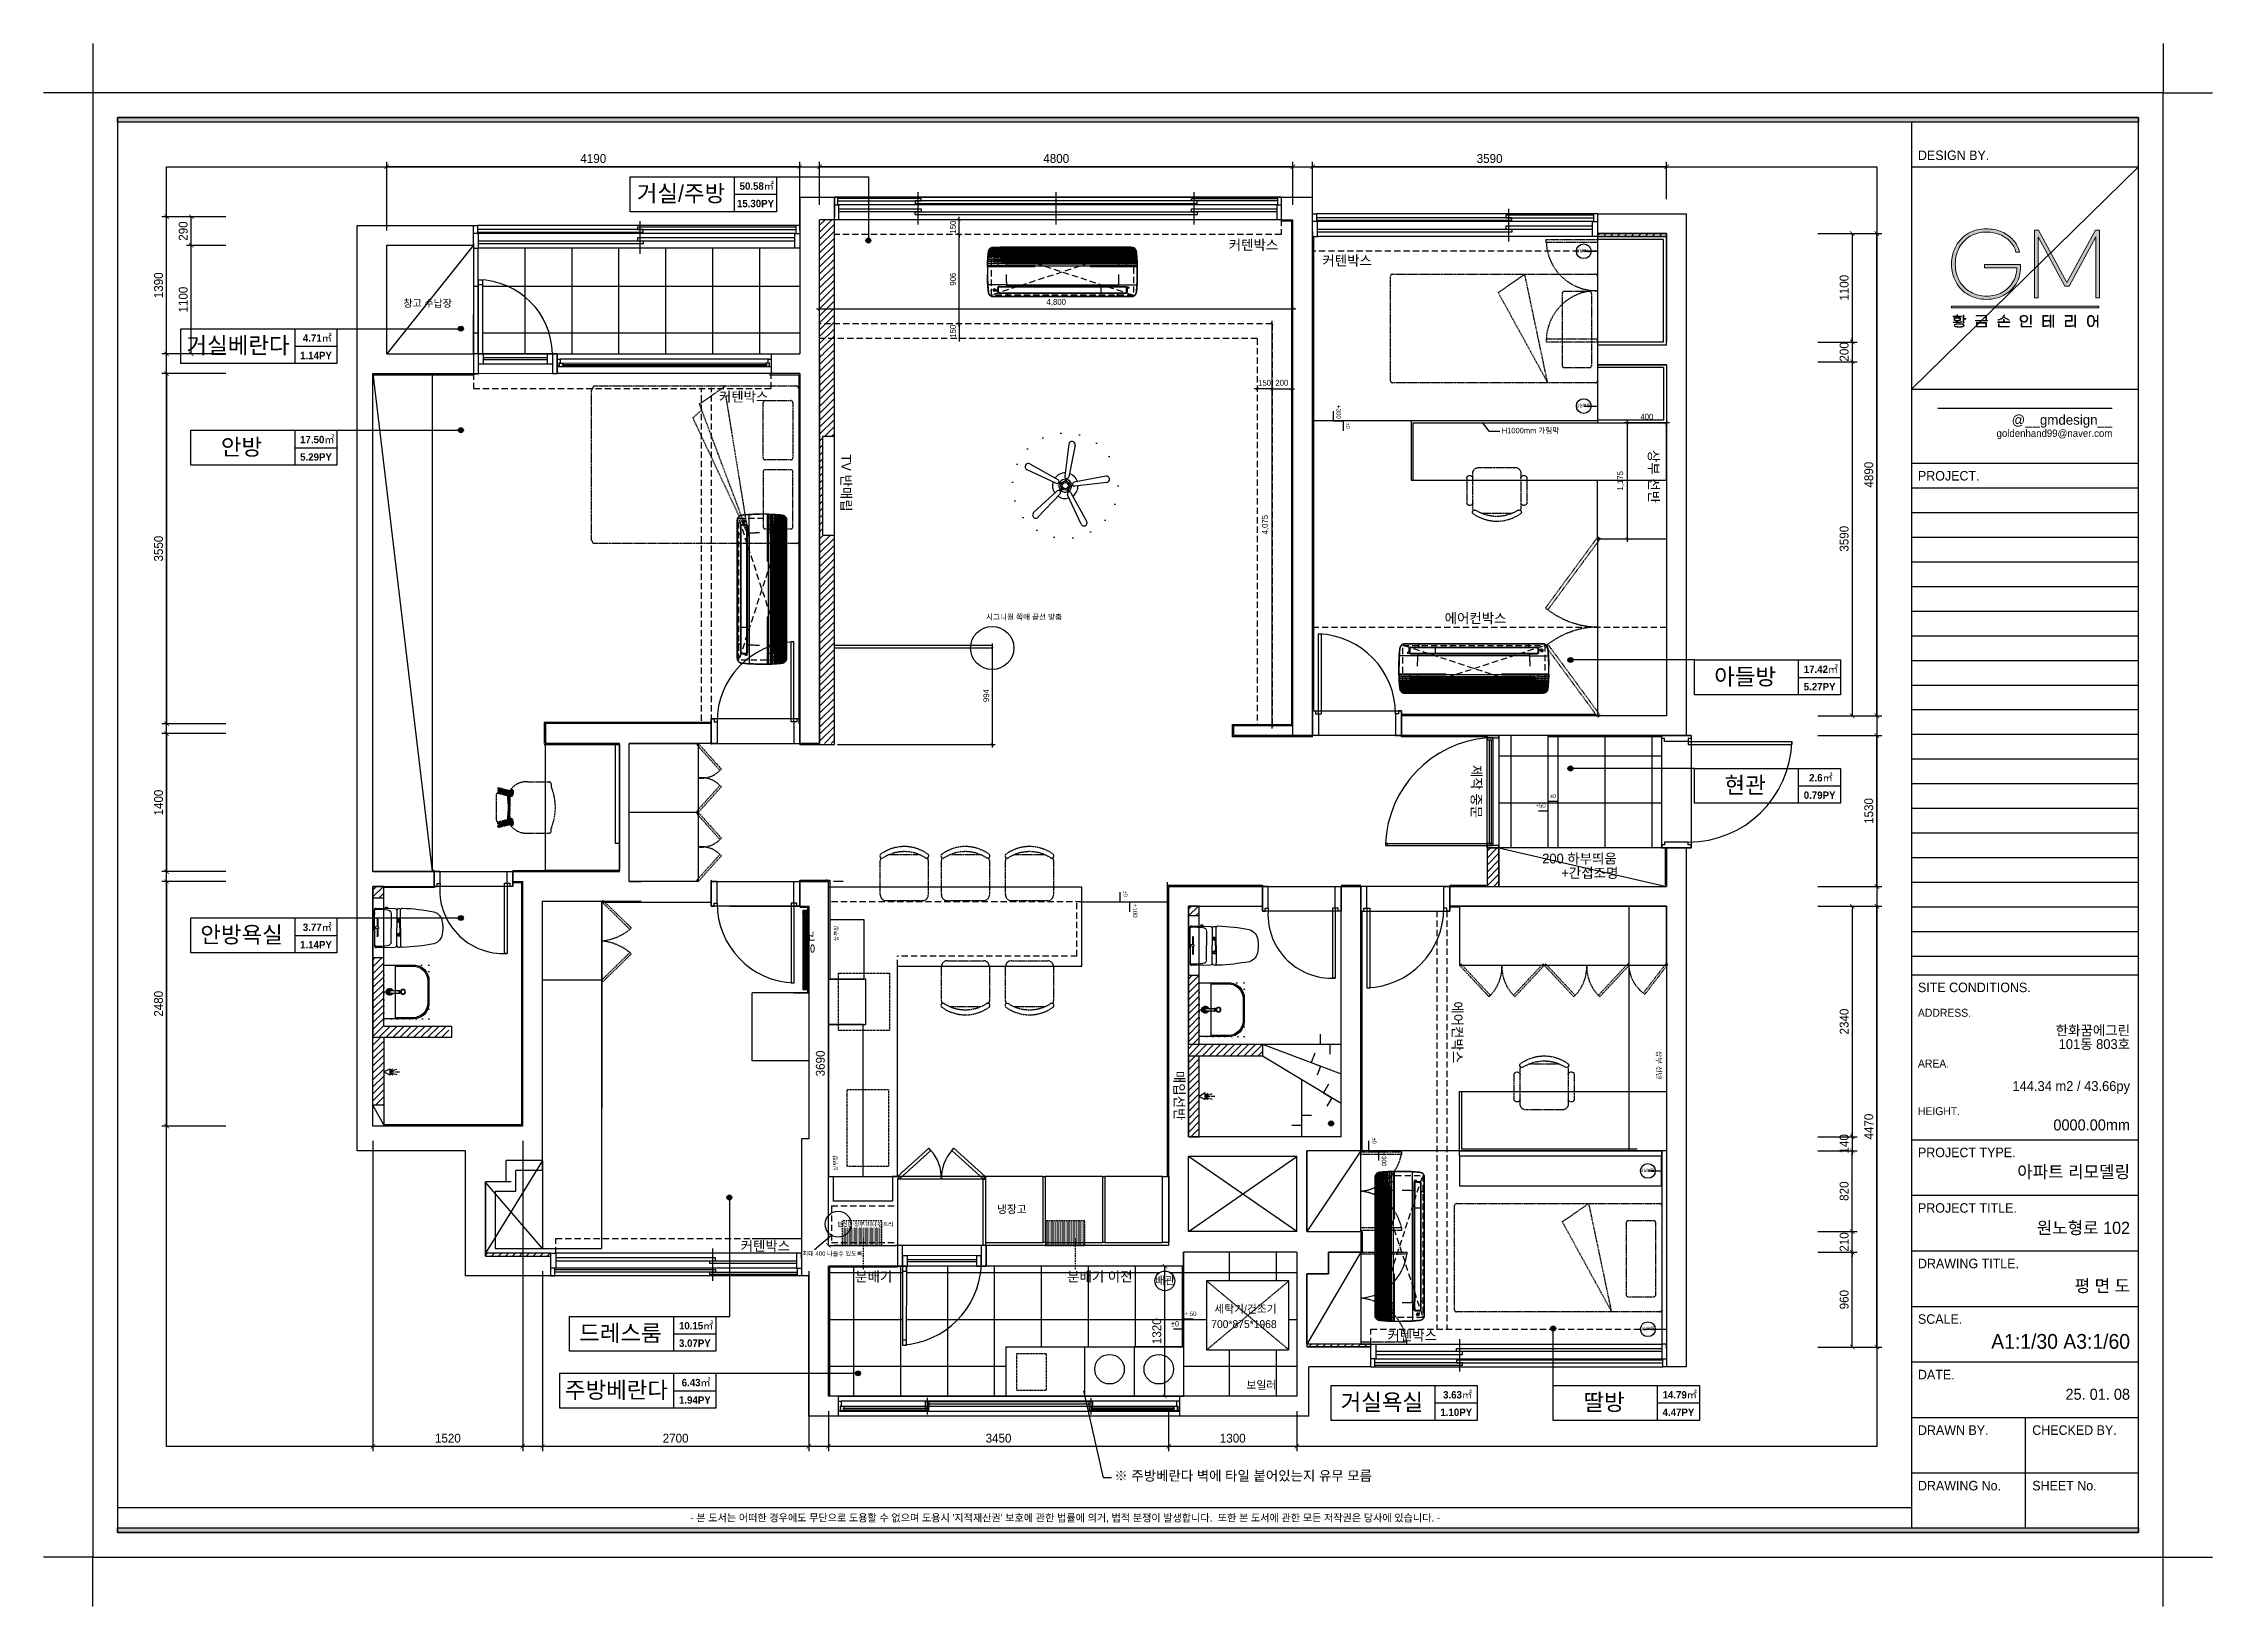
# Model space of a CAD drawing. Header units: millimetres. Extents: x -551172 to 232469, y -3435 to 261611.
# Drawn here: x 24729 to 46729, y 98053 to 113903 of the extents above; entities that cross this region are included whole.
import ezdxf
from ezdxf.enums import TextEntityAlignment as Align

# ---------------------------------------------------------------- set-up
doc = ezdxf.new("R2010")
doc.units = ezdxf.units.MM
doc.header["$LTSCALE"] = 10
doc.header["$PDMODE"] = 3
for name, pattern in [('DASHED', [0.75, 0.5, -0.25]), ('DASHEDX2', [1.5, 1, -0.5]), ('DH-HID2', [1.2, 0.8, -0.4]), ('DOT', [6.35, 0, -6.35]), ('HID', [2.5, 1.5, -1]), ('HIDDEN', [9.525, 6.35, -3.175])]:
    doc.linetypes.add(name, pattern=pattern)
doc.layers.get('DEFPOINTS').update_dxf_attribs({"color": 248})
for name, color, linetype in [('0-ELC TEXT', 7, 'Continuous'), ('03-TEXT', 3, 'Continuous'), ('03-WAL NEW', 3, 'Continuous'), ('06-FUR', 6, 'Continuous'), ('06-LIGHT', 4, 'Continuous'), ('07-DIM WAL', 5, 'Continuous'), ('08-HAT', 8, 'Continuous'), ('3.기호.계단선', 30, 'Continuous'), ('_U+B808_U+C774_U+C5B4 2', 7, 'Continuous'), ('BATH', 4, 'Continuous'), ('C-FIN', 5, 'Continuous'), ('C-HAT', 251, 'Continuous'), ('CO-BATH', 6, 'Continuous'), ('F-FIN', 5, 'Continuous'), ('F-PAT', 250, 'Continuous'), ('F-SYM', 7, 'Continuous'), ('fin', 5, 'Continuous'), ('FORM(YOURNAME)-11', 1, 'Continuous'), ('FU-FURM', 251, 'DH-HID2'), ('FUR', 8, 'DASHED'), ('HL', 6, 'HIDDEN'), ('Layer 1', 7, 'Continuous'), ('TOILET-1', 6, 'Continuous'), ('도면층2', 2, 'Continuous'), ('도면층4', 4, 'Continuous'), ('도면층5', 5, 'Continuous'), ('도면층8', 8, 'Continuous'), ('욕실설비', 3, 'Continuous')]:
    doc.layers.add(name, color=color, linetype=linetype)
doc.styles.add('HY 울릉도 L', font='')
doc.styles.add('YOURNAME', font='HY울릉도M.TTF')
doc.styles.add('넥슨고딕', font='NEXONLv1GothicBold.ttf')
doc.styles.add('코레일둥고', font='Korail_Round_Gothic_Medium.ttf')
doc.styles.get('HY 울릉도 L').set_extended_font_data('HY울릉도L')
doc.linetypes.add('ZIGZAG', pattern='A,0.0001,-0.2,[131,ltypeshp.shx,S=0.2,R=0,X=-0.2,Y=0],-0.4,[131,ltypeshp.shx,S=0.2,R=180,X=0.2,Y=0],-0.2', length=0.8001)
doc.dimstyles.new('30', dxfattribs={"dimscale": 30, "dimtxt": 2, "dimasz": 1, "dimexe": 1, "dimexo": 1, "dimgap": 1, "dimtad": 1, "dimdec": 0, "dimrnd": 0.05, "dimdsep": 46, "dimlunit": 6, "dimtxsty": 'HY 울릉도 L', "dimblk": 'ARCHTICK', "dimcen": 2.5, "dimdle": 1, "dimclrd": 133, "dimclre": 133, "dimclrt": 30, "dimadec": 0, "dimazin": 0, "dimtfac": 1, "dimtdec": 0, "dimtix": 1, "dimtmove": 2, "dimatfit": 3, "dimldrblk": 'ARCHTICK', "dimfxl": 1, "dimlwd": -1, "dimlwe": -1, "dimarcsym": 0})
doc.dimstyles.new('YOURNAME-50', dxfattribs={"dimscale": 50, "dimtxt": 1.8, "dimasz": 0.9, "dimexe": 1, "dimexo": 3, "dimgap": 0.7, "dimtad": 1, "dimdec": 0, "dimzin": 0, "dimdsep": 46, "dimtxsty": 'YOURNAME', "dimblk": 'ARCHTICK', "dimcen": 0, "dimclrd": 1, "dimclre": 1, "dimclrt": 7, "dimadec": 0, "dimazin": 0, "dimtfac": 1, "dimtdec": 0, "dimtix": 1, "dimtmove": 2, "dimatfit": 3, "dimldrblk": 'ARCHTICK', "dimfxl": 1, "dimtolj": 1, "dimtzin": 0, "dimarcsym": 0})
pattern_1 = [(45, (-143760, 19350), (-35.355339, 35.355339), [])]
pattern_2 = [(0, (-42300, 0), (0, 476.25), []), (90, (-42300, 0), (-476.25, 3e-14), [])]
pattern_3 = [(45, (-42300, 0), (-35.355339, 35.355339), [])]

msp = doc.modelspace()

# ---------------------------------------------------------------- texts
at = {"layer": '0-ELC TEXT', "style": '코레일둥고'}
for s, height, p in [('창고 수납장', 74.21, (28380, 111230)), ('H1000mm 가림막', 54.865, (39520, 109950)), ('200 하부띄움', 100, (39929.7, 105587.7)), ('+간접조명', 100, (40123.3, 105441.3))]:
    msp.add_text(s, height=height, dxfattribs=at).set_placement(p)
for s, height, p in [('TV 반매립', 100, (32820.9, 109735.4)), ('상부 선반', 100, (41010, 109780)), ('제작 중문', 100, (39213.5, 106585.9)), ('거울', 100, (32439.5, 104913.3)), ('상부 선반', 52.75, (41086.9, 103689.7)), ('매입선반', 100, (36199.3, 103484.8))]:
    msp.add_text(s, height=height, rotation=270, dxfattribs=at).set_placement(p)
at = {"layer": '0-ELC TEXT', "color": 240, "ltscale": 5, "true_color": 0xed1f24, "style": '코레일둥고'}
msp.add_text('시그니월 쪽매 끝선 맞춤', height=54.865, dxfattribs=at).set_placement((34290, 108060))
at = {"layer": '0-ELC TEXT', "color": 240, "true_color": 0xed1f24, "style": '코레일둥고'}
for s, height, p in [('최대 400 나올수 있도록', 44.028, (32428.6, 101609.7)), ('※ 주방베란다 벽에 타일 붙어있는지 유무 모름', 100, (35590, 99330))]:
    msp.add_text(s, height=height, dxfattribs=at).set_placement(p)
at = {"layer": '03-TEXT'}
for s, height, style, p in [('거실/주방', 166.67, '코레일둥고', (31195.6, 112298)), ('50.58㎡', 75, '넥슨고딕', (31963.8, 112418.5)), ('15.30PY', 75, '넥슨고딕', (31951, 112241.6)), ('거실베란다', 166.67, '코레일둥고', (26703.2, 110757.4)), ('4.71㎡', 75, '넥슨고딕', (27506.7, 110877.9)), ('1.14PY', 75, '넥슨고딕', (27493.9, 110701)), ('안방', 166.67, '코레일둥고', (26738.5, 109728.2)), ('17.50㎡', 75, '넥슨고딕', (27506.7, 109848.7)), ('5.29PY', 75, '넥슨고딕', (27493.9, 109671.8)), ('아들방', 166.67, '코레일둥고', (41987.9, 107399)), ('17.42㎡', 75, '넥슨고딕', (42756.1, 107519.4)), ('5.27PY', 75, '넥슨고딕', (42743.3, 107342.5)), ('현관', 166.67, '코레일둥고', (41987.9, 106299.1)), ('2.6㎡', 75, '넥슨고딕', (42756.1, 106419.5)), ('0.79PY', 75, '넥슨고딕', (42743.3, 106242.7)), ('안방욕실', 166.67, '코레일둥고', (26738.5, 104782.9)), ('3.77㎡', 75, '넥슨고딕', (27506.7, 104903.4)), ('1.14PY', 75, '넥슨고딕', (27493.9, 104726.5)), ('드레스룸', 166.67, '코레일둥고', (30580.9, 100743)), ('3.07PY', 75, '넥슨고딕', (31336.2, 100686.5)), ('10.15㎡', 75, '넥슨고딕', (31349, 100863.4)), ('주방베란다', 166.67, '코레일둥고', (30541.4, 100166.4)), ('6.43㎡', 75, '넥슨고딕', (31349, 100286.8)), ('1.94PY', 75, '넥슨고딕', (31336.2, 100109.9)), ('거실욕실', 166.67, '코레일둥고', (38303.1, 100042.5)), ('3.63㎡', 75, '넥슨고딕', (39071.3, 100162.9)), ('딸방', 166.67, '코레일둥고', (40556.5, 100042.5)), ('14.79㎡', 75, '넥슨고딕', (41324.7, 100162.9)), ('1.10PY', 75, '넥슨고딕', (39058.4, 99986)), ('4.47PY', 75, '넥슨고딕', (41311.9, 99986))]:
    msp.add_text(s, height=height, dxfattribs=dict(at, style=style)).set_placement(p, align=Align.CENTER)
at = {"layer": '06-FUR', "color": 30, "true_color": 0xf26722, "style": '코레일둥고'}
for p in [(40264.7, 111786.4), (40264.7, 110216.4), (40914.7, 102461.7), (40914.7, 100856.4)]:
    msp.add_text('침실벽등', height=30, dxfattribs=at).set_placement(p)
at = {"layer": '06-FUR', "color": 7, "linetype": 'DASHEDX2', "style": '코레일둥고'}
for p in [(32790, 104800), (32781.4, 102470.6)]:
    msp.add_text('상부장', height=40.5, rotation=90, dxfattribs=at).set_placement(p)
for s, height, p in [('냉장고', 80, (34400, 102041.6)), ('분전반 상부 미니 팬트리', 40.502, (32780, 101910)), ('배관', 80, (36002.7, 101319.6)), ('세탁기/건조기', 80, (36604.1, 101030.9)), ('700*875*1968', 80, (36573.2, 100876.8)), ('보일러', 80, (36930.2, 100259.6))]:
    msp.add_text(s, height=height, dxfattribs=at).set_placement(p)
at = {"layer": '3.기호.계단선', "style": '코레일둥고'}
for s, height, p in [('+300', 45.23, (37843.5, 110237.3)), ('±0', 40.04, (37940.2, 110057.1)), ('±0', 40.04, (35685.6, 105309.1)), ('+100', 45.23, (35778.8, 105179.3)), ('±0', 40.04, (38209.5, 102807.1)), ('+300', 45.23, (38302.7, 102657.3))]:
    msp.add_text(s, height=height, rotation=270, dxfattribs=at).set_placement(p)
for s, height, p in [('±0', 40.04, (40009.6, 106250.2)), ('+50', 45.23, (39859.4, 106153.5)), ('+ 50', 45.23, (36301.3, 100998.9)), ('±0', 53.94, (36164.3, 100893.6))]:
    msp.add_text(s, height=height, dxfattribs=at).set_placement(p)
at = {"layer": '3.기호.계단선', "linetype": 'HID', "style": '코레일둥고'}
msp.add_text('분배기', height=100, dxfattribs=at).set_placement((32961.6, 101348.8))
at = {"layer": '3.기호.계단선', "color": 251, "linetype": 'HID', "true_color": 0x636466, "style": '코레일둥고'}
msp.add_text('분배기 이전', height=100, dxfattribs=at).set_placement((35111.6, 101348.8))
at = {"layer": 'C-HAT', "style": '코레일둥고'}
for s, p in [('커텐박스', (36750, 111810)), ('커텐박스', (37700, 111650)), ('커텐박스', (31580, 110270)), ('에어컨박스', (38940, 108024.7)), ('커텐박스', (31800, 101660)), ('커텐박스', (38360, 100750))]:
    msp.add_text(s, height=100, dxfattribs=at).set_placement(p)
msp.add_text('에어컨박스', height=100, rotation=270, dxfattribs=at).set_placement((39019.4, 104190))

# ---------------------------------------------------------------- blocks, each defined once
blk = doc.blocks.new('block 29')
at = {"layer": '_U+B808_U+C774_U+C5B4 2'}
h = blk.add_hatch(color=35, dxfattribs=at)
h.dxf.hatch_style = 2
edge = h.paths.add_edge_path()
edge.add_spline(control_points=[(626.29, -130.32), (626.06, -130.35), (625.8, -130.36), (625.5, -130.36), (625.5, -130.36), (624.38, -130.36), (624.38, -130.36), (624.38, -130.36), (624.38, -130.21), (624.38, -130.21), (624.38, -130.21), (625.42, -130.21), (625.42, -130.21), (625.42, -130.21), (625.42, -129.89), (625.42, -129.89), (625.16, -129.88), (624.96, -129.84), (624.81, -129.76), (624.66, -129.68), (624.58, -129.57), (624.58, -129.44), (624.58, -129.3), (624.66, -129.19), (624.83, -129.1), (625, -129.02), (625.22, -128.98), (625.5, -128.98), (625.79, -128.98), (626.01, -129.02), (626.18, -129.1), (626.34, -129.19), (626.43, -129.3), (626.43, -129.44), (626.43, -129.57), (626.35, -129.68), (626.2, -129.76), (626.05, -129.84), (625.84, -129.89), (625.58, -129.89), (625.58, -129.89), (625.58, -130.21), (625.58, -130.21), (626.18, -130.2), (626.58, -130.16), (626.78, -130.07), (626.78, -130.07), (626.78, -130.22), (626.78, -130.22), (626.68, -130.27), (626.51, -130.3), (626.29, -130.32)], knot_values=[0, 0, 0, 0, 1, 1, 1, 2, 2, 2, 3, 3, 3, 4, 4, 4, 5, 5, 5, 6, 6, 6, 7, 7, 7, 8, 8, 8, 9, 9, 9, 10, 10, 10, 11, 11, 11, 12, 12, 12, 13, 13, 13, 14, 14, 14, 15, 15, 15, 16, 16, 16, 17, 17, 17, 17], degree=3, periodic=0)
h.paths.add_polyline_path([(626.62, -128.8), (624.41, -128.8), (624.41, -128.65), (625.41, -128.65), (625.41, -128.24), (625.58, -128.24), (625.58, -128.65), (626.62, -128.65)])
edge = h.paths.add_edge_path()
edge.add_spline(control_points=[(626.98, -130.76), (627.24, -130.83), (627.37, -130.96), (627.37, -131.13), (627.37, -131.3), (627.24, -131.42), (626.98, -131.5), (626.72, -131.57), (626.39, -131.61), (626, -131.61), (625.61, -131.61), (625.28, -131.57), (625.02, -131.5), (624.76, -131.42), (624.63, -131.3), (624.63, -131.13), (624.63, -130.96), (624.76, -130.83), (625.02, -130.76), (625.28, -130.68), (625.61, -130.65), (626, -130.65), (626.39, -130.65), (626.72, -130.68), (626.98, -130.76)], knot_values=[0, 0, 0, 0, 1, 1, 1, 2, 2, 2, 3, 3, 3, 4, 4, 4, 5, 5, 5, 6, 6, 6, 7, 7, 7, 8, 8, 8, 8], degree=3, periodic=0)
edge = h.paths.add_edge_path()
edge.add_spline(control_points=[(624.95, -129.67), (625.09, -129.72), (625.27, -129.75), (625.5, -129.75), (625.73, -129.75), (625.92, -129.72), (626.06, -129.67), (626.2, -129.61), (626.27, -129.53), (626.27, -129.44), (626.27, -129.34), (626.2, -129.27), (626.06, -129.21), (625.92, -129.15), (625.73, -129.13), (625.5, -129.13), (625.27, -129.13), (625.09, -129.15), (624.95, -129.21), (624.81, -129.27), (624.74, -129.34), (624.74, -129.44), (624.74, -129.53), (624.81, -129.61), (624.95, -129.67)], knot_values=[0, 0, 0, 0, 1, 1, 1, 2, 2, 2, 3, 3, 3, 4, 4, 4, 5, 5, 5, 6, 6, 6, 7, 7, 7, 8, 8, 8, 8], degree=3, periodic=0)
edge = h.paths.add_edge_path()
edge.add_spline(control_points=[(626.83, -131.38), (627.08, -131.33), (627.2, -131.25), (627.2, -131.13), (627.2, -131.01), (627.08, -130.92), (626.83, -130.87), (626.59, -130.82), (626.31, -130.79), (626, -130.79), (625.69, -130.79), (625.41, -130.82), (625.17, -130.87), (624.92, -130.92), (624.8, -131.01), (624.8, -131.13), (624.8, -131.25), (624.92, -131.33), (625.17, -131.38), (625.41, -131.44), (625.69, -131.46), (626, -131.46), (626.31, -131.46), (626.59, -131.44), (626.83, -131.38)], knot_values=[0, 0, 0, 0, 1, 1, 1, 2, 2, 2, 3, 3, 3, 4, 4, 4, 5, 5, 5, 6, 6, 6, 7, 7, 7, 8, 8, 8, 8], degree=3, periodic=0)
h.paths.add_polyline_path([(627.8, -129.28), (627.8, -129.43), (627.29, -129.43), (627.29, -130.53), (627.13, -130.53), (627.13, -128.32), (627.29, -128.32), (627.29, -129.28)])
h = blk.add_hatch(color=35, dxfattribs=at)
h.dxf.hatch_style = 2
h.paths.add_polyline_path([(633.67, -129.92), (630.41, -129.92), (630.41, -129.77), (633.67, -129.77)])
h.paths.add_polyline_path([(633.4, -129.51), (633.24, -129.51), (633.24, -128.55), (630.66, -128.55), (630.66, -128.4), (633.4, -128.4)])
h.paths.add_polyline_path([(633.41, -131.54), (630.67, -131.54), (630.67, -130.36), (633.41, -130.36)])
h.paths.add_polyline_path([(633.25, -131.39), (633.25, -130.51), (630.83, -130.51), (630.83, -131.39)])
h = blk.add_hatch(color=35, dxfattribs=at)
h.dxf.hatch_style = 2
h.paths.add_polyline_path([(639.69, -130.16), (639.69, -130.31), (636.44, -130.31), (636.44, -130.16), (637.98, -130.16), (637.98, -129.51), (638.15, -129.51), (638.15, -130.16)])
edge = h.paths.add_edge_path()
edge.add_spline(control_points=[(637.36, -129.47), (637.09, -129.61), (636.83, -129.68), (636.58, -129.68), (636.58, -129.68), (636.58, -129.53), (636.58, -129.53), (636.8, -129.52), (637.02, -129.46), (637.24, -129.35), (637.47, -129.24), (637.66, -129.08), (637.83, -128.89), (638, -128.7), (638.1, -128.49), (638.15, -128.26), (638.15, -128.26), (638.31, -128.28), (638.31, -128.28), (638.27, -128.46), (638.21, -128.63), (638.1, -128.79), (638.1, -128.79), (639.55, -129.58), (639.55, -129.58), (639.55, -129.58), (639.48, -129.71), (639.48, -129.71), (639.48, -129.71), (638.01, -128.93), (638.01, -128.93), (637.84, -129.15), (637.62, -129.33), (637.36, -129.47)], knot_values=[0, 0, 0, 0, 1, 1, 1, 2, 2, 2, 3, 3, 3, 4, 4, 4, 5, 5, 5, 6, 6, 6, 7, 7, 7, 8, 8, 8, 9, 9, 9, 10, 10, 10, 11, 11, 11, 11], degree=3, periodic=0)
h.paths.add_polyline_path([(636.86, -131.39), (639.51, -131.39), (639.51, -131.54), (636.7, -131.54), (636.7, -130.65), (636.86, -130.65)])
h = blk.add_hatch(color=35, dxfattribs=at)
h.dxf.hatch_style = 2
edge = h.paths.add_edge_path()
edge.add_spline(control_points=[(644.09, -128.5), (644.24, -128.59), (644.35, -128.7), (644.43, -128.84), (644.51, -128.98), (644.55, -129.14), (644.55, -129.31), (644.55, -129.49), (644.51, -129.65), (644.43, -129.79), (644.35, -129.93), (644.24, -130.04), (644.09, -130.13), (643.93, -130.21), (643.75, -130.25), (643.54, -130.25), (643.33, -130.25), (643.15, -130.21), (643, -130.13), (642.85, -130.04), (642.73, -129.93), (642.65, -129.79), (642.57, -129.65), (642.53, -129.49), (642.53, -129.31), (642.53, -129.14), (642.57, -128.98), (642.65, -128.84), (642.73, -128.7), (642.85, -128.59), (643, -128.5), (643.15, -128.42), (643.33, -128.38), (643.54, -128.38), (643.75, -128.38), (643.93, -128.42), (644.09, -128.5)], knot_values=[0, 0, 0, 0, 1, 1, 1, 2, 2, 2, 3, 3, 3, 4, 4, 4, 5, 5, 5, 6, 6, 6, 7, 7, 7, 8, 8, 8, 9, 9, 9, 10, 10, 10, 11, 11, 11, 12, 12, 12, 12], degree=3, periodic=0)
edge = h.paths.add_edge_path()
edge.add_spline(control_points=[(643.1, -128.62), (642.97, -128.69), (642.87, -128.78), (642.8, -128.9), (642.73, -129.02), (642.7, -129.16), (642.7, -129.31), (642.7, -129.47), (642.73, -129.61), (642.8, -129.73), (642.87, -129.85), (642.97, -129.94), (643.1, -130.01), (643.23, -130.07), (643.38, -130.11), (643.54, -130.11), (643.71, -130.11), (643.86, -130.07), (643.99, -130.01), (644.12, -129.94), (644.21, -129.85), (644.28, -129.73), (644.35, -129.61), (644.39, -129.47), (644.39, -129.31), (644.39, -129.16), (644.35, -129.02), (644.28, -128.9), (644.21, -128.78), (644.12, -128.69), (643.99, -128.62), (643.86, -128.56), (643.71, -128.52), (643.54, -128.52), (643.38, -128.52), (643.23, -128.56), (643.1, -128.62)], knot_values=[0, 0, 0, 0, 1, 1, 1, 2, 2, 2, 3, 3, 3, 4, 4, 4, 5, 5, 5, 6, 6, 6, 7, 7, 7, 8, 8, 8, 9, 9, 9, 10, 10, 10, 11, 11, 11, 12, 12, 12, 12], degree=3, periodic=0)
h.paths.add_polyline_path([(642.98, -131.39), (645.58, -131.39), (645.58, -131.54), (642.82, -131.54), (642.82, -130.53), (642.98, -130.53)])
h.paths.add_polyline_path([(645.45, -130.78), (645.29, -130.78), (645.29, -128.32), (645.45, -128.32)])
h = blk.add_hatch(color=35, dxfattribs=at)
h.dxf.hatch_style = 2
edge = h.paths.add_edge_path()
edge.add_spline(control_points=[(649.11, -131.24), (649.37, -131.24), (649.58, -131.22), (649.75, -131.19), (649.92, -131.17), (650.08, -131.12), (650.22, -131.05), (650.22, -131.05), (650.22, -131.21), (650.22, -131.21), (649.97, -131.33), (649.61, -131.39), (649.13, -131.39), (649.13, -131.39), (648.63, -131.39), (648.63, -131.39), (648.63, -131.39), (648.63, -128.48), (648.63, -128.48), (648.63, -128.48), (650.06, -128.48), (650.06, -128.48), (650.06, -128.48), (650.06, -128.63), (650.06, -128.63), (650.06, -128.63), (648.79, -128.63), (648.79, -128.63), (648.79, -128.63), (648.79, -129.81), (648.79, -129.81), (648.79, -129.81), (649.87, -129.81), (649.87, -129.81), (649.87, -129.81), (649.87, -129.96), (649.87, -129.96), (649.87, -129.96), (648.79, -129.96), (648.79, -129.96), (648.79, -129.96), (648.79, -131.24), (648.79, -131.24), (648.79, -131.24), (649.11, -131.24), (649.11, -131.24)], knot_values=[0, 0, 0, 0, 1, 1, 1, 2, 2, 2, 3, 3, 3, 4, 4, 4, 5, 5, 5, 6, 6, 6, 7, 7, 7, 8, 8, 8, 9, 9, 9, 10, 10, 10, 11, 11, 11, 12, 12, 12, 13, 13, 13, 14, 14, 14, 15, 15, 15, 15], degree=3, periodic=0)
h.paths.add_polyline_path([(650.64, -128.35), (650.8, -128.35), (650.8, -131.56), (650.64, -131.56), (650.64, -129.94), (650.06, -129.94), (650.06, -129.79), (650.64, -129.79)])
h.paths.add_polyline_path([(651.57, -128.32), (651.57, -131.62), (651.41, -131.62), (651.41, -128.32)])
h = blk.add_hatch(color=35, dxfattribs=at)
h.dxf.hatch_style = 2
edge = h.paths.add_edge_path()
edge.add_spline(control_points=[(656.55, -129.97), (656.55, -129.97), (654.9, -129.97), (654.9, -129.97), (654.9, -129.97), (654.9, -131.24), (654.9, -131.24), (654.9, -131.24), (656.08, -131.24), (656.08, -131.24), (656.23, -131.24), (656.39, -131.22), (656.55, -131.19), (656.7, -131.17), (656.83, -131.13), (656.93, -131.08), (656.93, -131.08), (656.93, -131.23), (656.93, -131.23), (656.83, -131.28), (656.71, -131.32), (656.55, -131.34), (656.4, -131.37), (656.24, -131.39), (656.08, -131.39), (656.08, -131.39), (654.74, -131.39), (654.74, -131.39), (654.74, -131.39), (654.74, -129.82), (654.74, -129.82), (654.74, -129.82), (656.39, -129.82), (656.39, -129.82), (656.39, -129.82), (656.39, -128.63), (656.39, -128.63), (656.39, -128.63), (654.73, -128.63), (654.73, -128.63), (654.73, -128.63), (654.73, -128.48), (654.73, -128.48), (654.73, -128.48), (656.55, -128.48), (656.55, -128.48), (656.55, -128.48), (656.55, -129.97), (656.55, -129.97)], knot_values=[0, 0, 0, 0, 1, 1, 1, 2, 2, 2, 3, 3, 3, 4, 4, 4, 5, 5, 5, 6, 6, 6, 7, 7, 7, 8, 8, 8, 9, 9, 9, 10, 10, 10, 11, 11, 11, 12, 12, 12, 13, 13, 13, 14, 14, 14, 15, 15, 15, 16, 16, 16, 16], degree=3, periodic=0)
h.paths.add_polyline_path([(657.51, -131.62), (657.34, -131.62), (657.34, -128.32), (657.51, -128.32)])
h = blk.add_hatch(color=35, dxfattribs=at)
h.dxf.hatch_style = 2
edge = h.paths.add_edge_path()
edge.add_spline(control_points=[(663.56, -128.32), (663.56, -128.32), (663.56, -131.62), (663.56, -131.62), (663.56, -131.62), (663.4, -131.62), (663.4, -131.62), (663.4, -131.62), (663.4, -129.94), (663.4, -129.94), (663.4, -129.94), (662.6, -129.94), (662.6, -129.94), (662.6, -130.27), (662.56, -130.54), (662.48, -130.77), (662.4, -130.99), (662.29, -131.16), (662.14, -131.27), (662, -131.38), (661.84, -131.43), (661.65, -131.43), (661.47, -131.43), (661.3, -131.38), (661.16, -131.27), (661.02, -131.16), (660.91, -130.99), (660.82, -130.76), (660.74, -130.54), (660.7, -130.26), (660.7, -129.93), (660.7, -129.6), (660.74, -129.33), (660.82, -129.1), (660.91, -128.88), (661.02, -128.71), (661.16, -128.6), (661.3, -128.49), (661.47, -128.43), (661.65, -128.43), (661.83, -128.43), (661.99, -128.48), (662.13, -128.58), (662.26, -128.68), (662.37, -128.83), (662.46, -129.04), (662.54, -129.24), (662.59, -129.5), (662.6, -129.79), (662.6, -129.79), (663.4, -129.79), (663.4, -129.79), (663.4, -129.79), (663.4, -128.32), (663.4, -128.32), (663.4, -128.32), (663.56, -128.32), (663.56, -128.32)], knot_values=[0, 0, 0, 0, 1, 1, 1, 2, 2, 2, 3, 3, 3, 4, 4, 4, 5, 5, 5, 6, 6, 6, 7, 7, 7, 8, 8, 8, 9, 9, 9, 10, 10, 10, 11, 11, 11, 12, 12, 12, 13, 13, 13, 14, 14, 14, 15, 15, 15, 16, 16, 16, 17, 17, 17, 18, 18, 18, 19, 19, 19, 19], degree=3, periodic=0)
edge = h.paths.add_edge_path()
edge.add_spline(control_points=[(662.06, -131.13), (662.18, -131.03), (662.27, -130.88), (662.34, -130.68), (662.4, -130.48), (662.44, -130.23), (662.44, -129.93), (662.44, -129.64), (662.4, -129.39), (662.34, -129.19), (662.27, -128.98), (662.18, -128.83), (662.06, -128.73), (661.94, -128.63), (661.8, -128.58), (661.65, -128.58), (661.5, -128.58), (661.37, -128.63), (661.25, -128.73), (661.13, -128.83), (661.04, -128.98), (660.97, -129.19), (660.9, -129.39), (660.87, -129.64), (660.87, -129.93), (660.87, -130.23), (660.9, -130.48), (660.97, -130.68), (661.04, -130.88), (661.13, -131.03), (661.25, -131.13), (661.37, -131.23), (661.5, -131.28), (661.65, -131.28), (661.8, -131.28), (661.94, -131.23), (662.06, -131.13)], knot_values=[0, 0, 0, 0, 1, 1, 1, 2, 2, 2, 3, 3, 3, 4, 4, 4, 5, 5, 5, 6, 6, 6, 7, 7, 7, 8, 8, 8, 9, 9, 9, 10, 10, 10, 11, 11, 11, 12, 12, 12, 12], degree=3, periodic=0)
at = {"layer": '_U+B808_U+C774_U+C5B4 2', "lineweight": 0}
for points in [[(626.62, -128.8), (624.41, -128.8), (624.41, -128.65), (625.41, -128.65), (625.41, -128.24), (625.58, -128.24), (625.58, -128.65), (626.62, -128.65), (626.62, -128.8)], [(627.8, -129.28), (627.8, -129.43), (627.29, -129.43), (627.29, -130.53), (627.13, -130.53), (627.13, -128.32), (627.29, -128.32), (627.29, -129.28), (627.8, -129.28)], [(633.4, -129.51), (633.24, -129.51), (633.24, -128.55), (630.66, -128.55), (630.66, -128.4), (633.4, -128.4), (633.4, -129.51)], [(645.45, -130.78), (645.29, -130.78), (645.29, -128.32), (645.45, -128.32), (645.45, -130.78)], [(650.64, -128.35), (650.8, -128.35), (650.8, -131.56), (650.64, -131.56), (650.64, -129.94), (650.06, -129.94), (650.06, -129.79), (650.64, -129.79), (650.64, -128.35)], [(651.57, -128.32), (651.57, -131.62), (651.41, -131.62), (651.41, -128.32), (651.57, -128.32)], [(657.51, -131.62), (657.34, -131.62), (657.34, -128.32), (657.51, -128.32), (657.51, -131.62)], [(633.67, -129.92), (630.41, -129.92), (630.41, -129.77), (633.67, -129.77), (633.67, -129.92)], [(633.41, -131.54), (630.67, -131.54), (630.67, -130.36), (633.41, -130.36), (633.41, -131.54)], [(633.25, -131.39), (633.25, -130.51), (630.83, -130.51), (630.83, -131.39), (633.25, -131.39)], [(639.69, -130.16), (639.69, -130.31), (636.44, -130.31), (636.44, -130.16), (637.98, -130.16), (637.98, -129.51), (638.15, -129.51), (638.15, -130.16), (639.69, -130.16)], [(636.86, -131.39), (639.51, -131.39), (639.51, -131.54), (636.7, -131.54), (636.7, -130.65), (636.86, -130.65), (636.86, -131.39)], [(642.98, -131.39), (645.58, -131.39), (645.58, -131.54), (642.82, -131.54), (642.82, -130.53), (642.98, -130.53), (642.98, -131.39)]]:
    blk.add_lwpolyline(points, dxfattribs=at)
for points, knots in [([(626.29, -130.32), (626.06, -130.35), (625.8, -130.36), (625.5, -130.36), (625.5, -130.36), (624.38, -130.36), (624.38, -130.36), (624.38, -130.36), (624.38, -130.21), (624.38, -130.21), (624.38, -130.21), (625.42, -130.21), (625.42, -130.21), (625.42, -130.21), (625.42, -129.89), (625.42, -129.89), (625.16, -129.88), (624.96, -129.84), (624.81, -129.76), (624.66, -129.68), (624.58, -129.57), (624.58, -129.44), (624.58, -129.3), (624.66, -129.19), (624.83, -129.1), (625, -129.02), (625.22, -128.98), (625.5, -128.98), (625.79, -128.98), (626.01, -129.02), (626.18, -129.1), (626.34, -129.19), (626.43, -129.3), (626.43, -129.44), (626.43, -129.57), (626.35, -129.68), (626.2, -129.76), (626.05, -129.84), (625.84, -129.89), (625.58, -129.89), (625.58, -129.89), (625.58, -130.21), (625.58, -130.21), (626.18, -130.2), (626.58, -130.16), (626.78, -130.07), (626.78, -130.07), (626.78, -130.22), (626.78, -130.22), (626.68, -130.27), (626.51, -130.3), (626.29, -130.32)], [0, 0, 0, 0, 1, 1, 1, 2, 2, 2, 3, 3, 3, 4, 4, 4, 5, 5, 5, 6, 6, 6, 7, 7, 7, 8, 8, 8, 9, 9, 9, 10, 10, 10, 11, 11, 11, 12, 12, 12, 13, 13, 13, 14, 14, 14, 15, 15, 15, 16, 16, 16, 17, 17, 17, 17]), ([(637.36, -129.47), (637.09, -129.61), (636.83, -129.68), (636.58, -129.68), (636.58, -129.68), (636.58, -129.53), (636.58, -129.53), (636.8, -129.52), (637.02, -129.46), (637.24, -129.35), (637.47, -129.24), (637.66, -129.08), (637.83, -128.89), (638, -128.7), (638.1, -128.49), (638.15, -128.26), (638.15, -128.26), (638.31, -128.28), (638.31, -128.28), (638.27, -128.46), (638.21, -128.63), (638.1, -128.79), (638.1, -128.79), (639.55, -129.58), (639.55, -129.58), (639.55, -129.58), (639.48, -129.71), (639.48, -129.71), (639.48, -129.71), (638.01, -128.93), (638.01, -128.93), (637.84, -129.15), (637.62, -129.33), (637.36, -129.47)], [0, 0, 0, 0, 1, 1, 1, 2, 2, 2, 3, 3, 3, 4, 4, 4, 5, 5, 5, 6, 6, 6, 7, 7, 7, 8, 8, 8, 9, 9, 9, 10, 10, 10, 11, 11, 11, 11]), ([(644.09, -128.5), (644.24, -128.59), (644.35, -128.7), (644.43, -128.84), (644.51, -128.98), (644.55, -129.14), (644.55, -129.31), (644.55, -129.49), (644.51, -129.65), (644.43, -129.79), (644.35, -129.93), (644.24, -130.04), (644.09, -130.13), (643.93, -130.21), (643.75, -130.25), (643.54, -130.25), (643.33, -130.25), (643.15, -130.21), (643, -130.13), (642.85, -130.04), (642.73, -129.93), (642.65, -129.79), (642.57, -129.65), (642.53, -129.49), (642.53, -129.31), (642.53, -129.14), (642.57, -128.98), (642.65, -128.84), (642.73, -128.7), (642.85, -128.59), (643, -128.5), (643.15, -128.42), (643.33, -128.38), (643.54, -128.38), (643.75, -128.38), (643.93, -128.42), (644.09, -128.5)], [0, 0, 0, 0, 1, 1, 1, 2, 2, 2, 3, 3, 3, 4, 4, 4, 5, 5, 5, 6, 6, 6, 7, 7, 7, 8, 8, 8, 9, 9, 9, 10, 10, 10, 11, 11, 11, 12, 12, 12, 12]), ([(643.1, -128.62), (642.97, -128.69), (642.87, -128.78), (642.8, -128.9), (642.73, -129.02), (642.7, -129.16), (642.7, -129.31), (642.7, -129.47), (642.73, -129.61), (642.8, -129.73), (642.87, -129.85), (642.97, -129.94), (643.1, -130.01), (643.23, -130.07), (643.38, -130.11), (643.54, -130.11), (643.71, -130.11), (643.86, -130.07), (643.99, -130.01), (644.12, -129.94), (644.21, -129.85), (644.28, -129.73), (644.35, -129.61), (644.39, -129.47), (644.39, -129.31), (644.39, -129.16), (644.35, -129.02), (644.28, -128.9), (644.21, -128.78), (644.12, -128.69), (643.99, -128.62), (643.86, -128.56), (643.71, -128.52), (643.54, -128.52), (643.38, -128.52), (643.23, -128.56), (643.1, -128.62)], [0, 0, 0, 0, 1, 1, 1, 2, 2, 2, 3, 3, 3, 4, 4, 4, 5, 5, 5, 6, 6, 6, 7, 7, 7, 8, 8, 8, 9, 9, 9, 10, 10, 10, 11, 11, 11, 12, 12, 12, 12]), ([(649.11, -131.24), (649.37, -131.24), (649.58, -131.22), (649.75, -131.19), (649.92, -131.17), (650.08, -131.12), (650.22, -131.05), (650.22, -131.05), (650.22, -131.21), (650.22, -131.21), (649.97, -131.33), (649.61, -131.39), (649.13, -131.39), (649.13, -131.39), (648.63, -131.39), (648.63, -131.39), (648.63, -131.39), (648.63, -128.48), (648.63, -128.48), (648.63, -128.48), (650.06, -128.48), (650.06, -128.48), (650.06, -128.48), (650.06, -128.63), (650.06, -128.63), (650.06, -128.63), (648.79, -128.63), (648.79, -128.63), (648.79, -128.63), (648.79, -129.81), (648.79, -129.81), (648.79, -129.81), (649.87, -129.81), (649.87, -129.81), (649.87, -129.81), (649.87, -129.96), (649.87, -129.96), (649.87, -129.96), (648.79, -129.96), (648.79, -129.96), (648.79, -129.96), (648.79, -131.24), (648.79, -131.24), (648.79, -131.24), (649.11, -131.24), (649.11, -131.24)], [0, 0, 0, 0, 1, 1, 1, 2, 2, 2, 3, 3, 3, 4, 4, 4, 5, 5, 5, 6, 6, 6, 7, 7, 7, 8, 8, 8, 9, 9, 9, 10, 10, 10, 11, 11, 11, 12, 12, 12, 13, 13, 13, 14, 14, 14, 15, 15, 15, 15]), ([(656.55, -129.97), (656.55, -129.97), (654.9, -129.97), (654.9, -129.97), (654.9, -129.97), (654.9, -131.24), (654.9, -131.24), (654.9, -131.24), (656.08, -131.24), (656.08, -131.24), (656.23, -131.24), (656.39, -131.22), (656.55, -131.19), (656.7, -131.17), (656.83, -131.13), (656.93, -131.08), (656.93, -131.08), (656.93, -131.23), (656.93, -131.23), (656.83, -131.28), (656.71, -131.32), (656.55, -131.34), (656.4, -131.37), (656.24, -131.39), (656.08, -131.39), (656.08, -131.39), (654.74, -131.39), (654.74, -131.39), (654.74, -131.39), (654.74, -129.82), (654.74, -129.82), (654.74, -129.82), (656.39, -129.82), (656.39, -129.82), (656.39, -129.82), (656.39, -128.63), (656.39, -128.63), (656.39, -128.63), (654.73, -128.63), (654.73, -128.63), (654.73, -128.63), (654.73, -128.48), (654.73, -128.48), (654.73, -128.48), (656.55, -128.48), (656.55, -128.48), (656.55, -128.48), (656.55, -129.97), (656.55, -129.97)], [0, 0, 0, 0, 1, 1, 1, 2, 2, 2, 3, 3, 3, 4, 4, 4, 5, 5, 5, 6, 6, 6, 7, 7, 7, 8, 8, 8, 9, 9, 9, 10, 10, 10, 11, 11, 11, 12, 12, 12, 13, 13, 13, 14, 14, 14, 15, 15, 15, 16, 16, 16, 16]), ([(663.56, -128.32), (663.56, -128.32), (663.56, -131.62), (663.56, -131.62), (663.56, -131.62), (663.4, -131.62), (663.4, -131.62), (663.4, -131.62), (663.4, -129.94), (663.4, -129.94), (663.4, -129.94), (662.6, -129.94), (662.6, -129.94), (662.6, -130.27), (662.56, -130.54), (662.48, -130.77), (662.4, -130.99), (662.29, -131.16), (662.14, -131.27), (662, -131.38), (661.84, -131.43), (661.65, -131.43), (661.47, -131.43), (661.3, -131.38), (661.16, -131.27), (661.02, -131.16), (660.91, -130.99), (660.82, -130.76), (660.74, -130.54), (660.7, -130.26), (660.7, -129.93), (660.7, -129.6), (660.74, -129.33), (660.82, -129.1), (660.91, -128.88), (661.02, -128.71), (661.16, -128.6), (661.3, -128.49), (661.47, -128.43), (661.65, -128.43), (661.83, -128.43), (661.99, -128.48), (662.13, -128.58), (662.26, -128.68), (662.37, -128.83), (662.46, -129.04), (662.54, -129.24), (662.59, -129.5), (662.6, -129.79), (662.6, -129.79), (663.4, -129.79), (663.4, -129.79), (663.4, -129.79), (663.4, -128.32), (663.4, -128.32), (663.4, -128.32), (663.56, -128.32), (663.56, -128.32)], [0, 0, 0, 0, 1, 1, 1, 2, 2, 2, 3, 3, 3, 4, 4, 4, 5, 5, 5, 6, 6, 6, 7, 7, 7, 8, 8, 8, 9, 9, 9, 10, 10, 10, 11, 11, 11, 12, 12, 12, 13, 13, 13, 14, 14, 14, 15, 15, 15, 16, 16, 16, 17, 17, 17, 18, 18, 18, 19, 19, 19, 19]), ([(662.06, -131.13), (662.18, -131.03), (662.27, -130.88), (662.34, -130.68), (662.4, -130.48), (662.44, -130.23), (662.44, -129.93), (662.44, -129.64), (662.4, -129.39), (662.34, -129.19), (662.27, -128.98), (662.18, -128.83), (662.06, -128.73), (661.94, -128.63), (661.8, -128.58), (661.65, -128.58), (661.5, -128.58), (661.37, -128.63), (661.25, -128.73), (661.13, -128.83), (661.04, -128.98), (660.97, -129.19), (660.9, -129.39), (660.87, -129.64), (660.87, -129.93), (660.87, -130.23), (660.9, -130.48), (660.97, -130.68), (661.04, -130.88), (661.13, -131.03), (661.25, -131.13), (661.37, -131.23), (661.5, -131.28), (661.65, -131.28), (661.8, -131.28), (661.94, -131.23), (662.06, -131.13)], [0, 0, 0, 0, 1, 1, 1, 2, 2, 2, 3, 3, 3, 4, 4, 4, 5, 5, 5, 6, 6, 6, 7, 7, 7, 8, 8, 8, 9, 9, 9, 10, 10, 10, 11, 11, 11, 12, 12, 12, 12]), ([(626.98, -130.76), (627.24, -130.83), (627.37, -130.96), (627.37, -131.13), (627.37, -131.3), (627.24, -131.42), (626.98, -131.5), (626.72, -131.57), (626.39, -131.61), (626, -131.61), (625.61, -131.61), (625.28, -131.57), (625.02, -131.5), (624.76, -131.42), (624.63, -131.3), (624.63, -131.13), (624.63, -130.96), (624.76, -130.83), (625.02, -130.76), (625.28, -130.68), (625.61, -130.65), (626, -130.65), (626.39, -130.65), (626.72, -130.68), (626.98, -130.76)], [0, 0, 0, 0, 1, 1, 1, 2, 2, 2, 3, 3, 3, 4, 4, 4, 5, 5, 5, 6, 6, 6, 7, 7, 7, 8, 8, 8, 8]), ([(624.95, -129.67), (625.09, -129.72), (625.27, -129.75), (625.5, -129.75), (625.73, -129.75), (625.92, -129.72), (626.06, -129.67), (626.2, -129.61), (626.27, -129.53), (626.27, -129.44), (626.27, -129.34), (626.2, -129.27), (626.06, -129.21), (625.92, -129.15), (625.73, -129.13), (625.5, -129.13), (625.27, -129.13), (625.09, -129.15), (624.95, -129.21), (624.81, -129.27), (624.74, -129.34), (624.74, -129.44), (624.74, -129.53), (624.81, -129.61), (624.95, -129.67)], [0, 0, 0, 0, 1, 1, 1, 2, 2, 2, 3, 3, 3, 4, 4, 4, 5, 5, 5, 6, 6, 6, 7, 7, 7, 8, 8, 8, 8]), ([(626.83, -131.38), (627.08, -131.33), (627.2, -131.25), (627.2, -131.13), (627.2, -131.01), (627.08, -130.92), (626.83, -130.87), (626.59, -130.82), (626.31, -130.79), (626, -130.79), (625.69, -130.79), (625.41, -130.82), (625.17, -130.87), (624.92, -130.92), (624.8, -131.01), (624.8, -131.13), (624.8, -131.25), (624.92, -131.33), (625.17, -131.38), (625.41, -131.44), (625.69, -131.46), (626, -131.46), (626.31, -131.46), (626.59, -131.44), (626.83, -131.38)], [0, 0, 0, 0, 1, 1, 1, 2, 2, 2, 3, 3, 3, 4, 4, 4, 5, 5, 5, 6, 6, 6, 7, 7, 7, 8, 8, 8, 8])]:
    blk.add_open_spline(points, degree=3, knots=knots, dxfattribs=at)
blk = doc.blocks.new('block 30')
at = {"layer": '_U+B808_U+C774_U+C5B4 2'}
h = blk.add_hatch(color=35, dxfattribs=at)
h.dxf.hatch_style = 2
edge = h.paths.add_edge_path()
edge.add_spline(control_points=[(637.53, -105.82), (638.78, -106.37), (639.83, -107.12), (640.66, -108.08), (641.5, -109.03), (642.06, -110.11), (642.35, -111.29), (642.35, -111.29), (641.36, -111.29), (641.36, -111.29), (641.11, -110.26), (640.6, -109.33), (639.84, -108.5), (639.08, -107.68), (638.14, -107.03), (637.02, -106.57), (635.9, -106.11), (634.7, -105.88), (633.42, -105.88), (631.78, -105.88), (630.32, -106.25), (629.04, -106.99), (627.76, -107.73), (626.76, -108.76), (626.05, -110.08), (625.33, -111.4), (624.97, -112.88), (624.97, -114.53), (624.97, -116.2), (625.33, -117.69), (626.05, -119), (626.76, -120.31), (627.77, -121.34), (629.05, -122.08), (630.34, -122.82), (631.82, -123.19), (633.49, -123.19), (634.98, -123.19), (636.34, -122.87), (637.56, -122.23), (638.78, -121.59), (639.75, -120.69), (640.47, -119.53), (641.18, -118.38), (641.57, -117.05), (641.61, -115.55), (641.61, -115.55), (632.88, -115.55), (632.88, -115.55), (632.88, -115.55), (632.88, -114.65), (632.88, -114.65), (632.88, -114.65), (642.63, -114.65), (642.63, -114.65), (642.63, -114.65), (642.63, -115.25), (642.63, -115.25), (642.63, -116.97), (642.23, -118.49), (641.42, -119.84), (640.6, -121.18), (639.49, -122.22), (638.08, -122.96), (636.67, -123.7), (635.11, -124.07), (633.39, -124.07), (631.57, -124.07), (629.95, -123.66), (628.52, -122.85), (627.09, -122.03), (625.98, -120.89), (625.18, -119.44), (624.37, -117.99), (623.97, -116.36), (623.97, -114.53), (623.97, -112.71), (624.37, -111.08), (625.18, -109.63), (625.98, -108.18), (627.09, -107.04), (628.52, -106.22), (629.95, -105.41), (631.57, -105), (633.39, -105), (634.89, -105), (636.27, -105.27), (637.53, -105.82)], knot_values=[0, 0, 0, 0, 1, 1, 1, 2, 2, 2, 3, 3, 3, 4, 4, 4, 5, 5, 5, 6, 6, 6, 7, 7, 7, 8, 8, 8, 9, 9, 9, 10, 10, 10, 11, 11, 11, 12, 12, 12, 13, 13, 13, 14, 14, 14, 15, 15, 15, 16, 16, 16, 17, 17, 17, 18, 18, 18, 19, 19, 19, 20, 20, 20, 21, 21, 21, 22, 22, 22, 23, 23, 23, 24, 24, 24, 25, 25, 25, 26, 26, 26, 27, 27, 27, 28, 28, 28, 29, 29, 29, 29], degree=3, periodic=0)
h = blk.add_hatch(color=35, dxfattribs=at)
h.dxf.hatch_style = 2
h.paths.add_polyline_path([(646.36, -105.39), (647.49, -105.39), (655.18, -119.56), (662.86, -105.39), (663.97, -105.39), (663.97, -123.68), (662.98, -123.68), (662.98, -107.17), (655.73, -120.53), (654.6, -120.53), (647.35, -107.17), (647.35, -123.68), (646.36, -123.68)])
at = {"layer": '_U+B808_U+C774_U+C5B4 2', "lineweight": 0}
blk.add_lwpolyline([(646.36, -105.39), (647.49, -105.39), (655.18, -119.56), (662.86, -105.39), (663.97, -105.39), (663.97, -123.68), (662.98, -123.68), (662.98, -107.17), (655.73, -120.53), (654.6, -120.53), (647.35, -107.17), (647.35, -123.68), (646.36, -123.68), (646.36, -105.39)], dxfattribs=at)
blk.add_open_spline([(637.53, -105.82), (638.78, -106.37), (639.83, -107.12), (640.66, -108.08), (641.5, -109.03), (642.06, -110.11), (642.35, -111.29), (642.35, -111.29), (641.36, -111.29), (641.36, -111.29), (641.11, -110.26), (640.6, -109.33), (639.84, -108.5), (639.08, -107.68), (638.14, -107.03), (637.02, -106.57), (635.9, -106.11), (634.7, -105.88), (633.42, -105.88), (631.78, -105.88), (630.32, -106.25), (629.04, -106.99), (627.76, -107.73), (626.76, -108.76), (626.05, -110.08), (625.33, -111.4), (624.97, -112.88), (624.97, -114.53), (624.97, -116.2), (625.33, -117.69), (626.05, -119), (626.76, -120.31), (627.77, -121.34), (629.05, -122.08), (630.34, -122.82), (631.82, -123.19), (633.49, -123.19), (634.98, -123.19), (636.34, -122.87), (637.56, -122.23), (638.78, -121.59), (639.75, -120.69), (640.47, -119.53), (641.18, -118.38), (641.57, -117.05), (641.61, -115.55), (641.61, -115.55), (632.88, -115.55), (632.88, -115.55), (632.88, -115.55), (632.88, -114.65), (632.88, -114.65), (632.88, -114.65), (642.63, -114.65), (642.63, -114.65), (642.63, -114.65), (642.63, -115.25), (642.63, -115.25), (642.63, -116.97), (642.23, -118.49), (641.42, -119.84), (640.6, -121.18), (639.49, -122.22), (638.08, -122.96), (636.67, -123.7), (635.11, -124.07), (633.39, -124.07), (631.57, -124.07), (629.95, -123.66), (628.52, -122.85), (627.09, -122.03), (625.98, -120.89), (625.18, -119.44), (624.37, -117.99), (623.97, -116.36), (623.97, -114.53), (623.97, -112.71), (624.37, -111.08), (625.18, -109.63), (625.98, -108.18), (627.09, -107.04), (628.52, -106.22), (629.95, -105.41), (631.57, -105), (633.39, -105), (634.89, -105), (636.27, -105.27), (637.53, -105.82)], degree=3, knots=[0, 0, 0, 0, 1, 1, 1, 2, 2, 2, 3, 3, 3, 4, 4, 4, 5, 5, 5, 6, 6, 6, 7, 7, 7, 8, 8, 8, 9, 9, 9, 10, 10, 10, 11, 11, 11, 12, 12, 12, 13, 13, 13, 14, 14, 14, 15, 15, 15, 16, 16, 16, 17, 17, 17, 18, 18, 18, 19, 19, 19, 20, 20, 20, 21, 21, 21, 22, 22, 22, 23, 23, 23, 24, 24, 24, 25, 25, 25, 26, 26, 26, 27, 27, 27, 28, 28, 28, 29, 29, 29, 29], dxfattribs=at)
blk = doc.blocks.new('block 28')
at = {"layer": '_U+B808_U+C774_U+C5B4 2'}
for name in ['block 30', 'block 29']:
    blk.add_blockref(name, (0, 0), dxfattribs=at)
blk = doc.blocks.new('block 27')
at = {"layer": '_U+B808_U+C774_U+C5B4 2'}
h = blk.add_hatch(color=35, dxfattribs=at)
h.dxf.hatch_style = 2
h.paths.add_polyline_path([(663.76, -126.35), (623.97, -126.35), (623.97, -125.94), (663.76, -125.94)])
at = {"layer": '_U+B808_U+C774_U+C5B4 2', "lineweight": 0}
blk.add_lwpolyline([(663.76, -126.35), (623.97, -126.35), (623.97, -125.94), (663.76, -125.94), (663.76, -126.35)], dxfattribs=at)
at = {"layer": '_U+B808_U+C774_U+C5B4 2'}
blk.add_blockref('block 28', (0, 0), dxfattribs=at)
blk = doc.blocks.new('FORM-PLAN')
at = {"layer": 'FORM(YOURNAME)-11'}
h = blk.add_hatch(color=256, dxfattribs=at)
h.dxf.hatch_style = 1
h.paths.add_polyline_path([(-71444, 55115), (10556, 55115), (10556, 54915), (-71444, 54915)])
h.paths.add_polyline_path([(-71444, -2085), (10556, -2085), (10556, -2285), (-71444, -2285)])
at = {"layer": 'DEFPOINTS', "color": 158}
for p, q in [((1346, 54915), (1346, -2085)), ((10556, 53115), (1346, 44093)), ((1346, 53115), (10556, 53115)), ((1346, 44093), (10556, 44093)), ((1346, -1285), (-71444, -1285))]:
    blk.add_line(p, q, dxfattribs=at)
at = {"layer": 'DEFPOINTS', "color": 1}
for points in [[(-72444, 58115), (-72444, 56115), (-74444, 56115)], [(11556, 58115), (11556, 56115), (13556, 56115)], [(-72444, -5285), (-72444, -3285), (-74444, -3285)], [(11556, -5285), (11556, -3285), (13556, -3285)]]:
    blk.add_lwpolyline(points, dxfattribs=at)
at = {"layer": 'DEFPOINTS', "color": 158}
for points in [[(-71444, -2285), (10556, -2285), (10556, 55115), (-71444, 55115)], [(-69444, 53115), (-64, 53115), (-64, 1215), (-69444, 1215)]]:
    blk.add_lwpolyline(points, close=True, dxfattribs=at)
at = {"layer": 'FORM(YOURNAME)-11', "color": 251}
blk.add_line((2415, 43323), (9487, 43323), dxfattribs=at)
at = {"layer": 'FORM(YOURNAME)-11', "color": 14}
for p, q in [((1346, 41093), (10556, 41093)), ((1346, 40093), (10556, 40093)), ((1346, 39093), (10556, 39093)), ((1346, 38093), (10556, 38093)), ((1346, 37093), (10556, 37093)), ((1346, 36093), (10556, 36093)), ((1346, 35093), (10556, 35093)), ((1346, 34093), (10556, 34093)), ((1346, 33093), (10556, 33093)), ((1346, 32093), (10556, 32093)), ((1346, 31093), (10556, 31093)), ((1346, 30093), (10556, 30093)), ((1346, 29093), (10556, 29093)), ((1346, 28093), (10556, 28093)), ((1346, 27093), (10556, 27093)), ((1346, 26093), (10556, 26093)), ((1346, 25093), (10556, 25093)), ((1346, 24093), (10556, 24093)), ((1346, 23093), (10556, 23093)), ((1346, 22093), (10556, 22093)), ((1346, 21093), (10556, 21093)), ((1346, 20344), (10556, 20344)), ((1346, 13651), (10556, 13651)), ((1346, 11398), (10556, 11398)), ((1346, 9146), (10556, 9146)), ((1346, 6893), (10556, 6893)), ((1346, 4641), (10556, 4641)), ((1346, 2388), (10556, 2388)), ((5951, 2388), (5951, -2085)), ((1346, 136), (10556, 136))]:
    blk.add_line(p, q, dxfattribs=at)
at = {"layer": 'FORM(YOURNAME)-11', "color": 250}
blk.add_lwpolyline([(-72444, -3285), (11556, -3285), (11556, 56115), (-72444, 56115)], close=True, dxfattribs=at)
at = {"layer": 'FORM(YOURNAME)-11'}
for points in [[(-71444, 55115), (10556, 55115), (10556, 54915), (-71444, 54915)], [(-71444, -2085), (10556, -2085), (10556, -2285), (-71444, -2285)]]:
    blk.add_lwpolyline(points, close=True, dxfattribs=at)
at = {"layer": '_U+B808_U+C774_U+C5B4 2', "xscale": 150, "yscale": 150, "zscale": 150}
blk.add_blockref('block 27', (-90629, 66345), dxfattribs=at)
at = {"layer": 'FORM(YOURNAME)-11', "color": 14, "style": 'YOURNAME'}
for s, height, p in [('DESIGN BY.', 386.1, (1603, 53577)), ('PROJECT.', 386.1, (1603, 40579)), ('SITE CONDITIONS.', 386.14, (1603, 19829)), ('PROJECT TYPE.', 386.14, (1603, 13136)), ('PROJECT TITLE.', 386.14, (1603, 10883)), ('DRAWING TITLE.', 386.14, (1603, 8631)), ('SCALE.', 386.1, (1603, 6378)), ('DATE.', 386.1, (1603, 4126)), ('DRAWN BY.', 386.1, (1603, 1873)), ('CHECKED BY.', 386.14, (6240, 1873)), ('DRAWING No.', 386.14, (1603, -379)), ('SHEET No.', 386.1, (6240, -379))]:
    blk.add_text(s, height=height, dxfattribs=at).set_placement(p, align=Align.MIDDLE_LEFT)
for s, height, width, p in [('goldenhand99@naver.com', 300, 0.995, (9487, 42154)), ('@__gmdesign__', 400, 1.03, (9487, 42649))]:
    blk.add_text(s, height=height, dxfattribs=dict(at, width=width)).set_placement(p, align=Align.RIGHT)
at = {"layer": 'FORM(YOURNAME)-11', "color": 251, "style": 'YOURNAME'}
for s, p in [('ADDRESS.', (1603, 18799)), ('AREA.', (1603, 16740)), ('HEIGHT.', (1603, 14809))]:
    blk.add_text(s, height=321.8, dxfattribs=at).set_placement(p, align=Align.MIDDLE_LEFT)
at = {"layer": 'FORM(YOURNAME)-11', "color": 1, "style": 'YOURNAME'}
blk.add_text("- 본 도서는 어떠한 경우에도 무단으로 도용할 수 없으며 도용시 '지적재산권' 보호에 관한 법률에 의거, 법적 분쟁이 발생합니다.  또한 본 도서에 관한 모든 저작권은 당사에 있습니다. -", height=300, dxfattribs=at).set_placement((-32990, -1685), align=Align.MIDDLE_CENTER)
at = {"layer": 'FORM(YOURNAME)-11', "color": 3, "style": 'YOURNAME'}
for tag, height, p in [('2', 450, (9905, 17544)), ('1', 450, (9905, 18188)), ('3', 450, (9905, 16257)), ('4', 450, (9905, 14326)), ('5', 515, (9905, 12009)), ('6', 515, (9905, 9757)), ('7', 515, (9905, 7504)), ('8', 515, (9905, 5252)), ('9', 515, (9905, 2999)), ('10', 515, (5655, 811)), ('11', 515, (9905, 747)), ('12', 515, (5655, -1441)), ('13', 515, (9905, -1441))]:
    blk.add_attdef(tag, text='', height=height, dxfattribs=at).set_placement(p, align=Align.MIDDLE_RIGHT)
blk = doc.blocks.new('_ArchTick')
at = {"color": 0, "linetype": 'ByBlock', "const_width": 0.15}
blk.add_lwpolyline([(-0.5, -0.5), (0.5, 0.5)], dxfattribs=at)
blk = doc.blocks.new('*D1364')
at = {"layer": '07-DIM WAL', "color": 1, "lineweight": -2, "transparency": 16777216}
for p, q in [((32601, 112265), (32601, 112703)), ((32601, 112653), (37401, 112653)), ((37401, 112265), (37401, 112703))]:
    blk.add_line(p, q, dxfattribs=at)
at = {"layer": 'DEFPOINTS', "color": 0, "transparency": 16777216}
for p in [(37401, 112653), (32601, 112115), (37401, 112115)]:
    blk.add_point(p, dxfattribs=at)
at = {"layer": '07-DIM WAL', "color": 1, "lineweight": -2, "transparency": 16777216, "xscale": 45, "yscale": 45, "zscale": 45, "rotation": 180}
blk.add_blockref('_ArchTick', (32601, 112653), dxfattribs=at)
at = {"layer": '07-DIM WAL', "color": 1, "lineweight": -2, "transparency": 16777216, "xscale": 45, "yscale": 45, "zscale": 45}
blk.add_blockref('_ArchTick', (37401, 112653), dxfattribs=at)
at = {"layer": '07-DIM WAL', "color": 7, "transparency": 16777216, "insert": (35001, 112735), "char_height": 90, "attachment_point": 5, "style": 'YOURNAME'}
blk.add_mtext('\\A1;4800', dxfattribs=at)
blk = doc.blocks.new('*D1365')
at = {"layer": '07-DIM WAL', "color": 1, "lineweight": -2, "transparency": 16777216}
for p, q in [((37601, 112265), (37601, 112703)), ((37601, 112653), (41191, 112653)), ((41191, 112325), (41191, 112703))]:
    blk.add_line(p, q, dxfattribs=at)
at = {"layer": 'DEFPOINTS', "color": 0, "transparency": 16777216}
for p in [(41191, 112653), (37601, 112115), (41191, 112175)]:
    blk.add_point(p, dxfattribs=at)
at = {"layer": '07-DIM WAL', "color": 1, "lineweight": -2, "transparency": 16777216, "xscale": 45, "yscale": 45, "zscale": 45, "rotation": 180}
blk.add_blockref('_ArchTick', (37601, 112653), dxfattribs=at)
at = {"layer": '07-DIM WAL', "color": 1, "lineweight": -2, "transparency": 16777216, "xscale": 45, "yscale": 45, "zscale": 45}
blk.add_blockref('_ArchTick', (41191, 112653), dxfattribs=at)
at = {"layer": '07-DIM WAL', "color": 7, "transparency": 16777216, "insert": (39396, 112735), "char_height": 90, "attachment_point": 5, "style": 'YOURNAME'}
blk.add_mtext('\\A1;3590', dxfattribs=at)
blk = doc.blocks.new('*D1366')
at = {"layer": '07-DIM WAL', "color": 1, "lineweight": -2, "transparency": 16777216}
for p, q in [((28211, 112005), (28211, 112703)), ((28211, 112653), (32401, 112653)), ((32401, 112005), (32401, 112703))]:
    blk.add_line(p, q, dxfattribs=at)
at = {"layer": 'DEFPOINTS', "color": 0, "transparency": 16777216}
for p in [(32401, 112653), (28211, 111855), (32401, 111855)]:
    blk.add_point(p, dxfattribs=at)
at = {"layer": '07-DIM WAL', "color": 1, "lineweight": -2, "transparency": 16777216, "xscale": 45, "yscale": 45, "zscale": 45, "rotation": 180}
blk.add_blockref('_ArchTick', (28211, 112653), dxfattribs=at)
at = {"layer": '07-DIM WAL', "color": 1, "lineweight": -2, "transparency": 16777216, "xscale": 45, "yscale": 45, "zscale": 45}
blk.add_blockref('_ArchTick', (32401, 112653), dxfattribs=at)
at = {"layer": '07-DIM WAL', "color": 7, "transparency": 16777216, "insert": (30306, 112735), "char_height": 90, "attachment_point": 5, "style": 'YOURNAME'}
blk.add_mtext('\\A1;4190', dxfattribs=at)
blk = doc.blocks.new('*D1367')
at = {"layer": '07-DIM WAL', "color": 1, "lineweight": -2, "transparency": 16777216}
for p, q in [((26579, 112145), (25929, 112145)), ((25979, 110755), (25979, 112145)), ((26579, 110755), (25929, 110755))]:
    blk.add_line(p, q, dxfattribs=at)
at = {"layer": 'DEFPOINTS', "color": 0, "transparency": 16777216}
for p in [(25979, 112145), (26729, 112145), (26729, 110755)]:
    blk.add_point(p, dxfattribs=at)
at = {"layer": '07-DIM WAL', "color": 1, "lineweight": -2, "transparency": 16777216, "xscale": 45, "yscale": 45, "zscale": 45}
for p, rotation in [((25979, 112145), 90), ((25979, 110755), 270)]:
    blk.add_blockref('_ArchTick', p, dxfattribs=dict(at, rotation=rotation))
at = {"layer": '07-DIM WAL', "color": 7, "transparency": 16777216, "insert": (25897, 111450), "char_height": 90, "attachment_point": 5, "rotation": 90, "style": 'YOURNAME'}
blk.add_mtext('\\A1;1390', dxfattribs=at)
blk = doc.blocks.new('*D1368')
at = {"layer": '07-DIM WAL', "color": 1, "lineweight": -2, "transparency": 16777216}
for p, q in [((26579, 111855), (26179, 111855)), ((26229, 110755), (26229, 111855)), ((26579, 110755), (26179, 110755))]:
    blk.add_line(p, q, dxfattribs=at)
at = {"layer": 'DEFPOINTS', "color": 0, "transparency": 16777216}
for p in [(26229, 111855), (26729, 111855), (26729, 110755)]:
    blk.add_point(p, dxfattribs=at)
at = {"layer": '07-DIM WAL', "color": 1, "lineweight": -2, "transparency": 16777216, "xscale": 45, "yscale": 45, "zscale": 45}
for p, rotation in [((26229, 111855), 90), ((26229, 110755), 270)]:
    blk.add_blockref('_ArchTick', p, dxfattribs=dict(at, rotation=rotation))
at = {"layer": '07-DIM WAL', "color": 7, "transparency": 16777216, "insert": (26147, 111305), "char_height": 90, "attachment_point": 5, "rotation": 90, "style": 'YOURNAME'}
blk.add_mtext('\\A1;1100', dxfattribs=at)
blk = doc.blocks.new('*D1369')
at = {"layer": '07-DIM WAL', "color": 1, "lineweight": -2, "transparency": 16777216}
for p, q in [((26579, 112145), (26179, 112145)), ((26229, 111855), (26229, 112145)), ((26579, 111855), (26179, 111855))]:
    blk.add_line(p, q, dxfattribs=at)
at = {"layer": 'DEFPOINTS', "color": 0, "transparency": 16777216}
for p in [(26229, 112145), (26729, 112145), (26729, 111855)]:
    blk.add_point(p, dxfattribs=at)
at = {"layer": '07-DIM WAL', "color": 1, "lineweight": -2, "transparency": 16777216, "xscale": 45, "yscale": 45, "zscale": 45}
for p, rotation in [((26229, 112145), 90), ((26229, 111855), 270)]:
    blk.add_blockref('_ArchTick', p, dxfattribs=dict(at, rotation=rotation))
at = {"layer": '07-DIM WAL', "color": 7, "transparency": 16777216, "insert": (26147, 112000), "char_height": 90, "attachment_point": 5, "rotation": 90, "style": 'YOURNAME'}
blk.add_mtext('\\A1;290', dxfattribs=at)
blk = doc.blocks.new('*D1370')
at = {"layer": '07-DIM WAL', "color": 1, "lineweight": -2, "transparency": 16777216}
for p, q in [((26579, 110555), (25929, 110555)), ((25979, 110555), (25979, 107005)), ((26579, 107005), (25929, 107005))]:
    blk.add_line(p, q, dxfattribs=at)
at = {"layer": 'DEFPOINTS', "color": 0, "transparency": 16777216}
for p in [(26729, 110555), (25979, 107005), (26729, 107005)]:
    blk.add_point(p, dxfattribs=at)
at = {"layer": '07-DIM WAL', "color": 1, "lineweight": -2, "transparency": 16777216, "xscale": 45, "yscale": 45, "zscale": 45}
for p, rotation in [((25979, 110555), 90), ((25979, 107005), 270)]:
    blk.add_blockref('_ArchTick', p, dxfattribs=dict(at, rotation=rotation))
at = {"layer": '07-DIM WAL', "color": 7, "transparency": 16777216, "insert": (25897, 108780), "char_height": 90, "attachment_point": 5, "rotation": 90, "style": 'YOURNAME'}
blk.add_mtext('\\A1;3550', dxfattribs=at)
blk = doc.blocks.new('*D1371')
at = {"layer": '07-DIM WAL', "color": 1, "lineweight": -2, "transparency": 16777216}
for p, q in [((26579, 106905), (25929, 106905)), ((25979, 106905), (25979, 105505)), ((26579, 105505), (25929, 105505))]:
    blk.add_line(p, q, dxfattribs=at)
at = {"layer": 'DEFPOINTS', "color": 0, "transparency": 16777216}
for p in [(26729, 106905), (25979, 105505), (26729, 105505)]:
    blk.add_point(p, dxfattribs=at)
at = {"layer": '07-DIM WAL', "color": 1, "lineweight": -2, "transparency": 16777216, "xscale": 45, "yscale": 45, "zscale": 45}
for p, rotation in [((25979, 106905), 90), ((25979, 105505), 270)]:
    blk.add_blockref('_ArchTick', p, dxfattribs=dict(at, rotation=rotation))
at = {"layer": '07-DIM WAL', "color": 7, "transparency": 16777216, "insert": (25897, 106205), "char_height": 90, "attachment_point": 5, "rotation": 90, "style": 'YOURNAME'}
blk.add_mtext('\\A1;1400', dxfattribs=at)
blk = doc.blocks.new('*D1372')
at = {"layer": '07-DIM WAL', "color": 1, "lineweight": -2, "transparency": 16777216}
for p, q in [((26579, 105405), (25929, 105405)), ((25979, 105405), (25979, 102925)), ((26579, 102925), (25929, 102925))]:
    blk.add_line(p, q, dxfattribs=at)
at = {"layer": 'DEFPOINTS', "color": 0, "transparency": 16777216}
for p in [(26729, 105405), (25979, 102925), (26729, 102925)]:
    blk.add_point(p, dxfattribs=at)
at = {"layer": '07-DIM WAL', "color": 1, "lineweight": -2, "transparency": 16777216, "xscale": 45, "yscale": 45, "zscale": 45}
for p, rotation in [((25979, 105405), 90), ((25979, 102925), 270)]:
    blk.add_blockref('_ArchTick', p, dxfattribs=dict(at, rotation=rotation))
at = {"layer": '07-DIM WAL', "color": 7, "transparency": 16777216, "insert": (25897, 104165), "char_height": 90, "attachment_point": 5, "rotation": 90, "style": 'YOURNAME'}
blk.add_mtext('\\A1;2480', dxfattribs=at)
blk = doc.blocks.new('*D1373')
at = {"layer": '07-DIM WAL', "color": 1, "lineweight": -2, "transparency": 16777216}
for p, q in [((29791, 101455), (29791, 99628)), ((32491, 101455), (32491, 99628)), ((29791, 99678), (32491, 99678))]:
    blk.add_line(p, q, dxfattribs=at)
at = {"layer": 'DEFPOINTS', "color": 0, "transparency": 16777216}
for p in [(29791, 101605), (32491, 101605), (32491, 99678)]:
    blk.add_point(p, dxfattribs=at)
at = {"layer": '07-DIM WAL', "color": 1, "lineweight": -2, "transparency": 16777216, "xscale": 45, "yscale": 45, "zscale": 45, "rotation": 180}
blk.add_blockref('_ArchTick', (29791, 99678), dxfattribs=at)
at = {"layer": '07-DIM WAL', "color": 1, "lineweight": -2, "transparency": 16777216, "xscale": 45, "yscale": 45, "zscale": 45}
blk.add_blockref('_ArchTick', (32491, 99678), dxfattribs=at)
at = {"layer": '07-DIM WAL', "color": 7, "transparency": 16777216, "insert": (31141, 99760), "char_height": 90, "attachment_point": 5, "style": 'YOURNAME'}
blk.add_mtext('\\A1;2700', dxfattribs=at)
blk = doc.blocks.new('*D1374')
at = {"layer": '07-DIM WAL', "color": 1, "lineweight": -2, "transparency": 16777216}
for p, q in [((28071, 102775), (28071, 99628)), ((29591, 102775), (29591, 99628)), ((28071, 99678), (29591, 99678))]:
    blk.add_line(p, q, dxfattribs=at)
at = {"layer": 'DEFPOINTS', "color": 0, "transparency": 16777216}
for p in [(28071, 102925), (29591, 102925), (29591, 99678)]:
    blk.add_point(p, dxfattribs=at)
at = {"layer": '07-DIM WAL', "color": 1, "lineweight": -2, "transparency": 16777216, "xscale": 45, "yscale": 45, "zscale": 45, "rotation": 180}
blk.add_blockref('_ArchTick', (28071, 99678), dxfattribs=at)
at = {"layer": '07-DIM WAL', "color": 1, "lineweight": -2, "transparency": 16777216, "xscale": 45, "yscale": 45, "zscale": 45}
blk.add_blockref('_ArchTick', (29591, 99678), dxfattribs=at)
at = {"layer": '07-DIM WAL', "color": 7, "transparency": 16777216, "insert": (28831, 99760), "char_height": 90, "attachment_point": 5, "style": 'YOURNAME'}
blk.add_mtext('\\A1;1520', dxfattribs=at)
blk = doc.blocks.new('*D1375')
at = {"layer": '07-DIM WAL', "color": 1, "lineweight": -2, "transparency": 16777216}
for p, q in [((32691, 100035), (32691, 99628)), ((36141, 100035), (36141, 99628)), ((32691, 99678), (36141, 99678))]:
    blk.add_line(p, q, dxfattribs=at)
at = {"layer": 'DEFPOINTS', "color": 0, "transparency": 16777216}
for p in [(32691, 100185), (36141, 100185), (36141, 99678)]:
    blk.add_point(p, dxfattribs=at)
at = {"layer": '07-DIM WAL', "color": 1, "lineweight": -2, "transparency": 16777216, "xscale": 45, "yscale": 45, "zscale": 45, "rotation": 180}
blk.add_blockref('_ArchTick', (32691, 99678), dxfattribs=at)
at = {"layer": '07-DIM WAL', "color": 1, "lineweight": -2, "transparency": 16777216, "xscale": 45, "yscale": 45, "zscale": 45}
blk.add_blockref('_ArchTick', (36141, 99678), dxfattribs=at)
at = {"layer": '07-DIM WAL', "color": 7, "transparency": 16777216, "insert": (34416, 99760), "char_height": 90, "attachment_point": 5, "style": 'YOURNAME'}
blk.add_mtext('\\A1;3450', dxfattribs=at)
blk = doc.blocks.new('*D1376')
at = {"layer": '07-DIM WAL', "color": 1, "lineweight": -2, "transparency": 16777216}
for p, q in [((36141, 100035), (36141, 99628)), ((37441, 100035), (37441, 99628)), ((36141, 99678), (37441, 99678))]:
    blk.add_line(p, q, dxfattribs=at)
at = {"layer": 'DEFPOINTS', "color": 0, "transparency": 16777216}
for p in [(36141, 100185), (37441, 100185), (37441, 99678)]:
    blk.add_point(p, dxfattribs=at)
at = {"layer": '07-DIM WAL', "color": 1, "lineweight": -2, "transparency": 16777216, "xscale": 45, "yscale": 45, "zscale": 45, "rotation": 180}
blk.add_blockref('_ArchTick', (36141, 99678), dxfattribs=at)
at = {"layer": '07-DIM WAL', "color": 1, "lineweight": -2, "transparency": 16777216, "xscale": 45, "yscale": 45, "zscale": 45}
blk.add_blockref('_ArchTick', (37441, 99678), dxfattribs=at)
at = {"layer": '07-DIM WAL', "color": 7, "transparency": 16777216, "insert": (36791, 99760), "char_height": 90, "attachment_point": 5, "style": 'YOURNAME'}
blk.add_mtext('\\A1;1300', dxfattribs=at)
blk = doc.blocks.new('*D1377')
at = {"layer": '07-DIM WAL', "color": 1, "lineweight": -2, "transparency": 16777216}
for p, q in [((32691, 101715), (32691, 105405)), ((32841, 105405), (32741, 105405)), ((32841, 101715), (32741, 101715))]:
    blk.add_line(p, q, dxfattribs=at)
at = {"layer": 'DEFPOINTS', "color": 0, "transparency": 16777216}
for p in [(32691, 105405), (32691, 105405), (32691, 101715)]:
    blk.add_point(p, dxfattribs=at)
at = {"layer": '07-DIM WAL', "color": 1, "lineweight": -2, "transparency": 16777216, "xscale": 45, "yscale": 45, "zscale": 45}
for p, rotation in [((32691, 105405), 90), ((32691, 101715), 270)]:
    blk.add_blockref('_ArchTick', p, dxfattribs=dict(at, rotation=rotation))
at = {"layer": '07-DIM WAL', "color": 7, "transparency": 16777216, "insert": (32609, 103560), "char_height": 90, "attachment_point": 5, "rotation": 90, "style": 'YOURNAME'}
blk.add_mtext('\\A1;3690', dxfattribs=at)
blk = doc.blocks.new('*D1379')
at = {"layer": '07-DIM WAL', "color": 1, "lineweight": -2, "transparency": 16777216}
for p, q in [((36141, 101505), (36052, 101505)), ((36102, 100185), (36102, 101505)), ((36141, 100185), (36052, 100185))]:
    blk.add_line(p, q, dxfattribs=at)
at = {"layer": 'DEFPOINTS', "color": 0, "transparency": 16777216}
for p in [(36102, 101505), (36291, 101505), (36291, 100185)]:
    blk.add_point(p, dxfattribs=at)
at = {"layer": '07-DIM WAL', "color": 1, "lineweight": -2, "transparency": 16777216, "xscale": 45, "yscale": 45, "zscale": 45}
for p, rotation in [((36102, 101505), 90), ((36102, 100185), 270)]:
    blk.add_blockref('_ArchTick', p, dxfattribs=dict(at, rotation=rotation))
at = {"layer": '07-DIM WAL', "color": 7, "transparency": 16777216, "insert": (36021, 100845), "char_height": 90, "attachment_point": 5, "rotation": 90, "style": 'YOURNAME'}
blk.add_mtext('\\A1;1320', dxfattribs=at)
blk = doc.blocks.new('*D1380')
at = {"layer": '07-DIM WAL', "color": 1, "lineweight": -2, "transparency": 16777216}
for p, q in [((42724, 105155), (43374, 105155)), ((43324, 100685), (43324, 105155)), ((42724, 100685), (43374, 100685))]:
    blk.add_line(p, q, dxfattribs=at)
at = {"layer": 'DEFPOINTS', "color": 0, "transparency": 16777216}
for p in [(42574, 105155), (43324, 105155), (42574, 100685)]:
    blk.add_point(p, dxfattribs=at)
at = {"layer": '07-DIM WAL', "color": 1, "lineweight": -2, "transparency": 16777216, "xscale": 45, "yscale": 45, "zscale": 45}
for p, rotation in [((43324, 105155), 90), ((43324, 100685), 270)]:
    blk.add_blockref('_ArchTick', p, dxfattribs=dict(at, rotation=rotation))
at = {"layer": '07-DIM WAL', "color": 7, "transparency": 16777216, "insert": (43242, 102920), "char_height": 90, "attachment_point": 5, "rotation": 90, "style": 'YOURNAME'}
blk.add_mtext('\\A1;4470', dxfattribs=at)
blk = doc.blocks.new('*D1381')
at = {"layer": '07-DIM WAL', "color": 1, "lineweight": -2, "transparency": 16777216}
for p, q in [((42724, 106885), (43374, 106885)), ((43324, 105355), (43324, 106885)), ((42724, 105355), (43374, 105355))]:
    blk.add_line(p, q, dxfattribs=at)
at = {"layer": 'DEFPOINTS', "color": 0, "transparency": 16777216}
for p in [(42574, 106885), (43324, 106885), (42574, 105355)]:
    blk.add_point(p, dxfattribs=at)
at = {"layer": '07-DIM WAL', "color": 1, "lineweight": -2, "transparency": 16777216, "xscale": 45, "yscale": 45, "zscale": 45}
for p, rotation in [((43324, 106885), 90), ((43324, 105355), 270)]:
    blk.add_blockref('_ArchTick', p, dxfattribs=dict(at, rotation=rotation))
at = {"layer": '07-DIM WAL', "color": 7, "transparency": 16777216, "insert": (43242, 106120), "char_height": 90, "attachment_point": 5, "rotation": 90, "style": 'YOURNAME'}
blk.add_mtext('\\A1;1530', dxfattribs=at)
blk = doc.blocks.new('*D1382')
at = {"layer": '07-DIM WAL', "color": 1, "lineweight": -2, "transparency": 16777216}
for p, q in [((42724, 111975), (43374, 111975)), ((43324, 107085), (43324, 111975)), ((42724, 107085), (43374, 107085))]:
    blk.add_line(p, q, dxfattribs=at)
at = {"layer": 'DEFPOINTS', "color": 0, "transparency": 16777216}
for p in [(42574, 111975), (43324, 111975), (42574, 107085)]:
    blk.add_point(p, dxfattribs=at)
at = {"layer": '07-DIM WAL', "color": 1, "lineweight": -2, "transparency": 16777216, "xscale": 45, "yscale": 45, "zscale": 45}
for p, rotation in [((43324, 111975), 90), ((43324, 107085), 270)]:
    blk.add_blockref('_ArchTick', p, dxfattribs=dict(at, rotation=rotation))
at = {"layer": '07-DIM WAL', "color": 7, "transparency": 16777216, "insert": (43242, 109530), "char_height": 90, "attachment_point": 5, "rotation": 90, "style": 'YOURNAME'}
blk.add_mtext('\\A1;4890', dxfattribs=at)
blk = doc.blocks.new('*D1383')
at = {"layer": '07-DIM WAL', "color": 1, "lineweight": -2, "transparency": 16777216}
for p, q in [((42724, 111975), (43124, 111975)), ((43074, 111975), (43074, 110875)), ((42724, 110875), (43124, 110875))]:
    blk.add_line(p, q, dxfattribs=at)
at = {"layer": 'DEFPOINTS', "color": 0, "transparency": 16777216}
for p in [(42574, 111975), (42574, 110875), (43074, 110875)]:
    blk.add_point(p, dxfattribs=at)
at = {"layer": '07-DIM WAL', "color": 1, "lineweight": -2, "transparency": 16777216, "xscale": 45, "yscale": 45, "zscale": 45}
for p, rotation in [((43074, 111975), 90), ((43074, 110875), 270)]:
    blk.add_blockref('_ArchTick', p, dxfattribs=dict(at, rotation=rotation))
at = {"layer": '07-DIM WAL', "color": 7, "transparency": 16777216, "insert": (42992, 111425), "char_height": 90, "attachment_point": 5, "rotation": 90, "style": 'YOURNAME'}
blk.add_mtext('\\A1;1100', dxfattribs=at)
blk = doc.blocks.new('*D1384')
at = {"layer": '07-DIM WAL', "color": 1, "lineweight": -2, "transparency": 16777216}
for p, q in [((42724, 110675), (43124, 110675)), ((43074, 110675), (43074, 107085)), ((42724, 107085), (43124, 107085))]:
    blk.add_line(p, q, dxfattribs=at)
at = {"layer": 'DEFPOINTS', "color": 0, "transparency": 16777216}
for p in [(42574, 110675), (42574, 107085), (43074, 107085)]:
    blk.add_point(p, dxfattribs=at)
at = {"layer": '07-DIM WAL', "color": 1, "lineweight": -2, "transparency": 16777216, "xscale": 45, "yscale": 45, "zscale": 45}
for p, rotation in [((43074, 110675), 90), ((43074, 107085), 270)]:
    blk.add_blockref('_ArchTick', p, dxfattribs=dict(at, rotation=rotation))
at = {"layer": '07-DIM WAL', "color": 7, "transparency": 16777216, "insert": (42992, 108880), "char_height": 90, "attachment_point": 5, "rotation": 90, "style": 'YOURNAME'}
blk.add_mtext('\\A1;3590', dxfattribs=at)
blk = doc.blocks.new('*D1385')
at = {"layer": '07-DIM WAL', "color": 1, "lineweight": -2, "transparency": 16777216}
for p, q in [((43074, 110875), (43074, 110920)), ((42724, 110875), (43124, 110875)), ((42724, 110675), (43124, 110675)), ((43074, 110875), (43074, 110675)), ((43074, 110675), (43074, 110630))]:
    blk.add_line(p, q, dxfattribs=at)
at = {"layer": 'DEFPOINTS', "color": 0, "transparency": 16777216}
for p in [(42574, 110875), (42574, 110675), (43074, 110675)]:
    blk.add_point(p, dxfattribs=at)
at = {"layer": '07-DIM WAL', "color": 1, "lineweight": -2, "transparency": 16777216, "xscale": 45, "yscale": 45, "zscale": 45}
for p, rotation in [((43074, 110875), 270), ((43074, 110675), 90)]:
    blk.add_blockref('_ArchTick', p, dxfattribs=dict(at, rotation=rotation))
at = {"layer": '07-DIM WAL', "color": 7, "transparency": 16777216, "insert": (42992, 110775), "char_height": 90, "attachment_point": 5, "rotation": 90, "style": 'YOURNAME'}
blk.add_mtext('\\A1;200', dxfattribs=at)
blk = doc.blocks.new('*D1386')
at = {"layer": '07-DIM WAL', "color": 1, "lineweight": -2, "transparency": 16777216}
for p, q in [((42724, 105155), (43124, 105155)), ((43074, 105155), (43074, 102815)), ((42724, 102815), (43124, 102815))]:
    blk.add_line(p, q, dxfattribs=at)
at = {"layer": 'DEFPOINTS', "color": 0, "transparency": 16777216}
for p in [(42574, 105155), (42574, 102815), (43074, 102815)]:
    blk.add_point(p, dxfattribs=at)
at = {"layer": '07-DIM WAL', "color": 1, "lineweight": -2, "transparency": 16777216, "xscale": 45, "yscale": 45, "zscale": 45}
for p, rotation in [((43074, 105155), 90), ((43074, 102815), 270)]:
    blk.add_blockref('_ArchTick', p, dxfattribs=dict(at, rotation=rotation))
at = {"layer": '07-DIM WAL', "color": 7, "transparency": 16777216, "insert": (42992, 103985), "char_height": 90, "attachment_point": 5, "rotation": 90, "style": 'YOURNAME'}
blk.add_mtext('\\A1;2340', dxfattribs=at)
blk = doc.blocks.new('*D1387')
at = {"layer": '07-DIM WAL', "color": 1, "lineweight": -2, "transparency": 16777216}
for p, q in [((42724, 101645), (43124, 101645)), ((43074, 100685), (43074, 101645)), ((42724, 100685), (43124, 100685))]:
    blk.add_line(p, q, dxfattribs=at)
at = {"layer": 'DEFPOINTS', "color": 0, "transparency": 16777216}
for p in [(42574, 101645), (43074, 101645), (42574, 100685)]:
    blk.add_point(p, dxfattribs=at)
at = {"layer": '07-DIM WAL', "color": 1, "lineweight": -2, "transparency": 16777216, "xscale": 45, "yscale": 45, "zscale": 45}
for p, rotation in [((43074, 101645), 90), ((43074, 100685), 270)]:
    blk.add_blockref('_ArchTick', p, dxfattribs=dict(at, rotation=rotation))
at = {"layer": '07-DIM WAL', "color": 7, "transparency": 16777216, "insert": (42992, 101165), "char_height": 90, "attachment_point": 5, "rotation": 90, "style": 'YOURNAME'}
blk.add_mtext('\\A1;960', dxfattribs=at)
blk = doc.blocks.new('*D1388')
at = {"layer": '07-DIM WAL', "color": 1, "lineweight": -2, "transparency": 16777216}
for p, q in [((43074, 101855), (43074, 101900)), ((42724, 101855), (43124, 101855)), ((42724, 101645), (43124, 101645)), ((43074, 101645), (43074, 101855)), ((43074, 101645), (43074, 101600))]:
    blk.add_line(p, q, dxfattribs=at)
at = {"layer": 'DEFPOINTS', "color": 0, "transparency": 16777216}
for p in [(42574, 101855), (42574, 101645), (43074, 101855)]:
    blk.add_point(p, dxfattribs=at)
at = {"layer": '07-DIM WAL', "color": 1, "lineweight": -2, "transparency": 16777216, "xscale": 45, "yscale": 45, "zscale": 45}
for p, rotation in [((43074, 101855), 270), ((43074, 101645), 90)]:
    blk.add_blockref('_ArchTick', p, dxfattribs=dict(at, rotation=rotation))
at = {"layer": '07-DIM WAL', "color": 7, "transparency": 16777216, "insert": (42992, 101750), "char_height": 90, "attachment_point": 5, "rotation": 90, "style": 'YOURNAME'}
blk.add_mtext('\\A1;210', dxfattribs=at)
blk = doc.blocks.new('*D1389')
at = {"layer": '07-DIM WAL', "color": 1, "lineweight": -2, "transparency": 16777216}
for p, q in [((42724, 102675), (43124, 102675)), ((43074, 101855), (43074, 102675)), ((42724, 101855), (43124, 101855))]:
    blk.add_line(p, q, dxfattribs=at)
at = {"layer": 'DEFPOINTS', "color": 0, "transparency": 16777216}
for p in [(42574, 102675), (43074, 102675), (42574, 101855)]:
    blk.add_point(p, dxfattribs=at)
at = {"layer": '07-DIM WAL', "color": 1, "lineweight": -2, "transparency": 16777216, "xscale": 45, "yscale": 45, "zscale": 45}
for p, rotation in [((43074, 102675), 90), ((43074, 101855), 270)]:
    blk.add_blockref('_ArchTick', p, dxfattribs=dict(at, rotation=rotation))
at = {"layer": '07-DIM WAL', "color": 7, "transparency": 16777216, "insert": (42992, 102265), "char_height": 90, "attachment_point": 5, "rotation": 90, "style": 'YOURNAME'}
blk.add_mtext('\\A1;820', dxfattribs=at)
blk = doc.blocks.new('*D1390')
at = {"layer": '07-DIM WAL', "color": 1, "lineweight": -2, "transparency": 16777216}
for p, q in [((42724, 102815), (43124, 102815)), ((43074, 102815), (43074, 102860)), ((43074, 102815), (43074, 102675)), ((42724, 102675), (43124, 102675)), ((43074, 102675), (43074, 102630))]:
    blk.add_line(p, q, dxfattribs=at)
at = {"layer": 'DEFPOINTS', "color": 0, "transparency": 16777216}
for p in [(42574, 102815), (42574, 102675), (43074, 102675)]:
    blk.add_point(p, dxfattribs=at)
at = {"layer": '07-DIM WAL', "color": 1, "lineweight": -2, "transparency": 16777216, "xscale": 45, "yscale": 45, "zscale": 45}
for p, rotation in [((43074, 102815), 270), ((43074, 102675), 90)]:
    blk.add_blockref('_ArchTick', p, dxfattribs=dict(at, rotation=rotation))
at = {"layer": '07-DIM WAL', "color": 7, "transparency": 16777216, "insert": (42992, 102745), "char_height": 90, "attachment_point": 5, "rotation": 90, "style": 'YOURNAME'}
blk.add_mtext('\\A1;140', dxfattribs=at)
blk = doc.blocks.new('F-101')
at = {"layer": 'FU-FURM'}
for p, q in [((-248, 454), (-248, 454)), ((151, 467), (-151, 467)), ((-306, 104), (-306, 363)), ((-244, 406), (-244, 61)), ((244, 61), (244, 406)), ((305, 104), (305, 363)), ((-183, 0), (183, 0))]:
    blk.add_line(p, q, dxfattribs=at)
for centre, radius, start, end in [((-226, 454), 22.3, 143.3099, 302.0274), ((0, 142), 406, 53.1301, 126.8699), ((0, 98), 399, 57.5758, 122.4242), ((226, 454), 22.3, 237.9726, 36.6901), ((-275, 354), 31.8, 9.2946, 163.7398), ((-183, 406), 61, 152.4156, 180), ((183, 406), 61, 0, 27.5844), ((274, 354), 31.8, 16.2602, 163.7398), ((-275, 113), 31.8, 196.2602, 350.7054), ((-183, 61), 61, 180, 270), ((183, 61), 61, 270, 0), ((274, 113), 31.8, 196.2602, 343.7398)]:
    blk.add_arc(centre, radius, start, end, dxfattribs=at)
blk = doc.blocks.new('F-105')
at = {"layer": 'FU-FURM'}
for p, q in [((-201, 579), (-171, 460)), ((-200, 581), (-195, 582)), ((-198, 570), (-191, 539)), ((-197, 580), (-166, 439)), ((-196, 572), (-195, 572)), ((-196, 570), (-195, 570)), ((-195, 582), (-189, 582)), ((-189, 541), (-188, 541)), ((-189, 537), (-188, 537)), ((-187, 581), (-158, 441)), ((-186, 581), (-157, 583)), ((-185, 569), (-183, 569)), ((-178, 570), (-155, 575)), ((-166, 439), (-127, 447)), ((-157, 582), (-127, 447)), ((-151, 583), (-128, 484)), ((-145, 583), (-123, 491)), ((-133, 477), (-123, 477)), ((-133, 477), (-123, 477)), ((-130, 460), (0, 462)), ((-130, 460), (0, 462)), ((130, 460), (0, 462)), ((130, 460), (0, 462)), ((145, 583), (123, 491)), ((133, 477), (123, 477)), ((133, 477), (123, 477)), ((157, 582), (127, 447)), ((166, 439), (127, 447)), ((151, 583), (128, 484)), ((178, 570), (155, 575)), ((186, 581), (157, 583)), ((187, 581), (158, 441)), ((197, 580), (166, 439)), ((201, 579), (171, 460)), ((185, 569), (183, 569)), ((189, 541), (188, 541)), ((189, 537), (188, 537)), ((195, 582), (189, 582)), ((198, 570), (191, 539)), ((200, 581), (195, 582)), ((196, 572), (195, 572)), ((196, 570), (195, 570)), ((-259, 280), (-259, 61)), ((259, 280), (259, 61)), ((-239, 41), (-210, 41)), ((239, 41), (210, 41))]:
    blk.add_line(p, q, dxfattribs=at)
for centre, radius, start, end in [((-64, 297), 196, 127.9735, 184.8842), ((-199, 579), 2, 93.9663, 183.9663), ((-196, 570), 2, 101.9663, 191.9663), ((-195, 580), 2, 93.9663, 183.9663), ((-195, 568), 2, 101.9663, 181.286), ((-185, 570), 10, 180, 192.1129), ((-190, 543), 2, 191.9663, 281.9663), ((-189, 539), 2, 191.9663, 281.9663), ((-189, 580), 2, 3.9663, 93.9663), ((-181, 451), 3.55, 59.745, 182.6767), ((-52, 489), 137, 195.7767, 202.7116), ((-164, 430), 30, 119.8995, 122.7088), ((-174, 452), 5.78, 88.2271, 153.6647), ((-52, 489), 131, 194.8015, 202.7116), ((-164, 430), 30, 103.5627, 110.053), ((-52, 489), 125, 194.2657, 202.7116), ((-161, 443), 8, 202.7116, 280.6809), ((-370, 1553), 1137, 280.6809, 282.1318), ((-154, 582), 3, 3.9663, 183.9663), ((-148, 583), 3, 3.9663, 183.9663), ((-134, 585), 11, 143.605, 192.8761), ((-120, 568), 32.7, 90.939, 133.8014), ((-122, 492), 14.6, 198.5352, 264.4997), ((-133, 449), 8, 282.5968, 358.321), ((-133, 449), 14, 282.5968, 358.321), ((-133, 449), 20, 282.5968, 358.321), ((-119, 491), 11.6, 217.3848, 248.6039), ((-257, 452), 131, 358.321, 3.569), ((-114, 491), 8.44, 180.2919, 245.8429), ((100, 3210), 2739, 265.3339, 267.9137), ((27, 2322), 1851, 265.3558, 269.1718), ((-35, -1645), 2247, 89.0952, 92.1725), ((-257, 452), 137, 358.321, 3.4431), ((289, 5114), 4648, 264.9799, 266.4325), ((-257, 452), 143, 358.321, 3.3278), ((35, -1645), 2247, 87.8275, 90.9048), ((-289, 5114), 4648, 273.5675, 275.0201), ((-100, 3210), 2739, 272.0863, 274.6661), ((-27, 2322), 1851, 270.8282, 274.6442), ((257, 452), 143, 176.6722, 181.679), ((133, 449), 20, 181.679, 257.4032), ((114, 491), 8.44, 294.1571, 359.7081), ((257, 452), 137, 176.5569, 181.679), ((133, 449), 14, 181.679, 257.4032), ((120, 568), 32.7, 46.1986, 89.061), ((122, 492), 14.6, 275.5003, 341.4648), ((119, 491), 11.6, 291.3961, 322.6152), ((257, 452), 131, 176.431, 181.679), ((133, 449), 8, 181.679, 257.4032), ((370, 1553), 1137, 257.8682, 259.3191), ((134, 585), 11, 347.1239, 36.395), ((148, 583), 3, 356.0337, 176.0337), ((154, 582), 3, 356.0337, 176.0337), ((161, 443), 8, 259.3191, 337.2884), ((52, 489), 125, 337.2884, 345.7343), ((164, 430), 30, 69.947, 76.4373), ((174, 452), 5.78, 26.3353, 91.7729), ((52, 489), 131, 337.2884, 345.1985), ((164, 430), 30, 57.2912, 60.1005), ((181, 451), 3.55, 357.3233, 120.255), ((52, 489), 137, 337.2884, 344.2233), ((64, 297), 196, 355.1158, 52.0265), ((189, 580), 2, 86.0337, 176.0337), ((190, 543), 2, 258.0337, 348.0337), ((189, 539), 2, 258.0337, 348.0337), ((195, 580), 2, 356.0337, 86.0337), ((185, 570), 10, 347.8871, 0), ((196, 570), 2, 348.0337, 78.0337), ((195, 568), 2, 358.714, 78.0337), ((199, 579), 2, 356.0337, 86.0337), ((-161, 443), 20, 202.7116, 280.6809), ((-161, 443), 14, 202.7116, 280.6809), ((-370, 1553), 1143, 280.6809, 282.1454), ((-370, 1553), 1149, 280.6809, 282.1562), ((370, 1553), 1149, 257.8438, 259.3191), ((370, 1553), 1143, 257.8546, 259.3191), ((161, 443), 20, 259.3191, 337.2884), ((161, 443), 14, 259.3191, 337.2884), ((-239, 61), 20, 180, 270), ((-210, 21), 20, 70.5773, 90), ((0, 543), 543, 248.0288, 269.9778), ((0, 543), 543, 270.0222, 291.9712), ((210, 21), 20, 90, 109.4227), ((239, 61), 20, 270, 0)]:
    blk.add_arc(centre, radius, start, end, dxfattribs=at)
for centre, major_axis, start_param, end_param in [((-164, 568), (19.6, 4.1), 2.318381, 4.190074), ((-159, 542), (19.6, 4.1), 2.093111, 4.190074), ((-153, 517), (19.6, 4.1), 2.093111, 4.190074), ((-145, 479), (19.6, 4.1), 2.093111, 4.190074), ((-140, 453), (19.6, 4.1), 2.093111, 4.190074), ((-128, 482), (0, 20), 2.195066, 4.190074), ((-102, 482), (0, 20), 2.093111, 4.190074), ((-76, 482), (0, 20), 2.093111, 4.190074), ((-50, 482), (0, 20), 2.093111, 4.190074), ((-24, 482), (0, 20), 2.093111, 4.190074), ((2, 482), (0, 20), 2.093111, 2.85437), ((11, 482), (0, 20), 2.093111, 4.190074), ((37, 482), (0, 20), 2.093111, 4.190074), ((63, 482), (0, 20), 2.093111, 4.190074), ((89, 482), (0, 20), 2.093111, 4.190074), ((115, 482), (0, 20), 2.093111, 4.190074), ((137, 440), (-19.6, 4.1), -2.490998, -2.093111), ((142, 466), (-19.6, 4.1), 2.093111, 4.190074), ((151, 504), (-19.6, 4.1), 2.093111, 4.190074), ((156, 529), (-19.6, 4.1), 2.093111, 4.190074), ((161, 555), (-19.6, 4.1), 2.093111, 4.190074)]:
    blk.add_ellipse(centre, major_axis=major_axis, ratio=0.375, start_param=start_param, end_param=end_param, dxfattribs=at)
at = {"layer": 'FU-FURM', "extrusion": (0, 0, -1)}
for centre, major_axis, start_param, end_param in [((-161, 555), (19.6, 4.1), 2.093111, 4.190074), ((-156, 529), (19.6, 4.1), 2.093111, 4.190074), ((-151, 504), (19.6, 4.1), 2.093111, 4.190074), ((-142, 466), (19.6, 4.1), 2.093111, 4.190074), ((-137, 440), (19.6, 4.1), -2.490998, -2.093111), ((-115, 482), (0, 20), 2.093111, 4.190074), ((-89, 482), (0, 20), 2.093111, 4.190074), ((-63, 482), (0, 20), 2.093111, 4.190074), ((-37, 482), (0, 20), 2.093111, 4.190074), ((-11, 482), (0, 20), 2.093111, 4.190074), ((-2, 482), (0, 20), 2.093111, 2.85437), ((24, 482), (0, 20), 2.093111, 4.190074), ((50, 482), (0, 20), 2.093111, 4.190074), ((76, 482), (0, 20), 2.093111, 4.190074), ((102, 482), (0, 20), 2.093111, 4.190074), ((128, 482), (0, 20), 2.195066, 4.190074), ((140, 453), (-19.6, 4.1), 2.093111, 4.190074), ((145, 479), (-19.6, 4.1), 2.093111, 4.190074), ((153, 517), (-19.6, 4.1), 2.093111, 4.190074), ((159, 542), (-19.6, 4.1), 2.093111, 4.190074), ((164, 568), (-19.6, 4.1), 2.318381, 4.190074)]:
    blk.add_ellipse(centre, major_axis=major_axis, ratio=0.375, start_param=start_param, end_param=end_param, dxfattribs=at)
at = {"layer": 'FU-FURM'}
for points, knots in [([(-183, 569), (-183, 569), (-183, 569), (-184, 569), (-184, 568), (-184, 568)], [3.2313748, 3.2313748, 3.2313748, 3.2313748, 3.24407424, 3.24407424, 3.3245192, 3.3245192, 3.3245192, 3.3245192]), ([(-183, 559), (-183, 559), (-183, 559), (-182, 559), (-182, 559), (-181, 559), (-181, 559), (-181, 558), (-180, 558), (-179, 558), (-179, 558), (-179, 558)], [4.6833457, 4.6833457, 4.6833457, 4.6833457, 4.7028587, 4.7028587, 5.0198337, 5.0198337, 5.0650439, 5.0650439, 5.3368088, 5.3368088, 5.5110147, 5.5110147, 5.5110147, 5.5110147]), ([(-155, 575), (-156, 575), (-157, 575), (-158, 574), (-159, 574), (-161, 574), (-173, 571), (-176, 570), (-177, 569), (-179, 568), (-180, 567), (-181, 566), (-181, 565), (-182, 564), (-182, 564), (-182, 564), (-182, 564), (-182, 564)], [2.356194, 2.356194, 2.356194, 2.356194, 2.487094, 2.487094, 2.617994, 2.617994, 2.879793, 2.879793, 3.141593, 3.141593, 3.403392, 3.403392, 3.665191, 3.665191, 3.796091, 3.796091, 3.926991, 3.926991, 3.926991, 3.926991]), ([(-182, 564), (-182, 564), (-182, 564), (-181, 564), (-181, 563), (-181, 563), (-180, 563), (-179, 562), (-178, 562), (-175, 561), (-174, 561), (-171, 561), (-159, 563), (-157, 564), (-156, 564), (-155, 564), (-154, 564), (-153, 564)], [3.926991, 3.926991, 3.926991, 3.926991, 4.057891, 4.057891, 4.18879, 4.18879, 4.45059, 4.45059, 4.712389, 4.712389, 4.974188, 4.974188, 5.235988, 5.235988, 5.366887, 5.366887, 5.497787, 5.497787, 5.497787, 5.497787]), ([(-182, 555), (-182, 555), (-182, 555), (-181, 555), (-181, 556), (-181, 556), (-181, 556), (-180, 557), (-180, 557), (-179, 557), (-179, 558), (-179, 558)], [4.6833457, 4.6833457, 4.6833457, 4.6833457, 4.7028587, 4.7028587, 5.0198337, 5.0198337, 5.0650439, 5.0650439, 5.3368088, 5.3368088, 5.5110147, 5.5110147, 5.5110147, 5.5110147]), ([(-180, 547), (-180, 547), (-180, 547), (-180, 546), (-179, 546), (-178, 546), (-178, 546), (-178, 546), (-177, 546), (-177, 545), (-176, 545), (-176, 545)], [4.6833457, 4.6833457, 4.6833457, 4.6833457, 4.7028587, 4.7028587, 5.0198337, 5.0198337, 5.0650439, 5.0650439, 5.3368088, 5.3368088, 5.5110147, 5.5110147, 5.5110147, 5.5110147]), ([(-179, 551), (-179, 551), (-179, 551), (-179, 552), (-179, 552), (-179, 552), (-178, 553), (-177, 554), (-176, 555), (-174, 556), (-173, 557), (-170, 558), (-159, 561), (-157, 562), (-156, 562), (-154, 562), (-153, 562), (-153, 562)], [3.926991, 3.926991, 3.926991, 3.926991, 4.057891, 4.057891, 4.18879, 4.18879, 4.45059, 4.45059, 4.712389, 4.712389, 4.974188, 4.974188, 5.235988, 5.235988, 5.366887, 5.366887, 5.497787, 5.497787, 5.497787, 5.497787]), ([(-150, 552), (-151, 552), (-152, 551), (-154, 551), (-154, 551), (-157, 551), (-168, 548), (-171, 548), (-172, 549), (-175, 549), (-176, 549), (-178, 550), (-178, 550), (-179, 551), (-179, 551), (-179, 551), (-179, 551), (-179, 551)], [2.356194, 2.356194, 2.356194, 2.356194, 2.487094, 2.487094, 2.617994, 2.617994, 2.879793, 2.879793, 3.141593, 3.141593, 3.403392, 3.403392, 3.665191, 3.665191, 3.796091, 3.796091, 3.926991, 3.926991, 3.926991, 3.926991]), ([(-179, 542), (-179, 542), (-179, 542), (-179, 543), (-178, 543), (-178, 543), (-178, 544), (-178, 544), (-177, 544), (-177, 545), (-176, 545), (-176, 545)], [4.6833457, 4.6833457, 4.6833457, 4.6833457, 4.7028587, 4.7028587, 5.0198337, 5.0198337, 5.0650439, 5.0650439, 5.3368088, 5.3368088, 5.5110147, 5.5110147, 5.5110147, 5.5110147]), ([(-177, 534), (-177, 534), (-177, 534), (-177, 534), (-176, 533), (-176, 533), (-176, 533), (-175, 533), (-175, 533), (-174, 533), (-174, 533), (-173, 532)], [4.6833457, 4.6833457, 4.6833457, 4.6833457, 4.7028587, 4.7028587, 5.0198337, 5.0198337, 5.0650439, 5.0650439, 5.3368088, 5.3368088, 5.5110147, 5.5110147, 5.5110147, 5.5110147]), ([(-150, 550), (-151, 550), (-152, 549), (-153, 549), (-154, 549), (-156, 548), (-167, 545), (-170, 544), (-171, 543), (-174, 542), (-174, 541), (-176, 540), (-176, 540), (-176, 539), (-176, 539), (-176, 539), (-176, 539), (-176, 538)], [2.356194, 2.356194, 2.356194, 2.356194, 2.487094, 2.487094, 2.617994, 2.617994, 2.879793, 2.879793, 3.141593, 3.141593, 3.403392, 3.403392, 3.665191, 3.665191, 3.796091, 3.796091, 3.926991, 3.926991, 3.926991, 3.926991]), ([(-176, 538), (-176, 538), (-176, 538), (-176, 538), (-176, 538), (-176, 538), (-175, 537), (-173, 537), (-172, 536), (-170, 536), (-168, 536), (-165, 536), (-154, 538), (-152, 538), (-151, 538), (-149, 539), (-148, 539), (-148, 539)], [3.926991, 3.926991, 3.926991, 3.926991, 4.057891, 4.057891, 4.18879, 4.18879, 4.45059, 4.45059, 4.712389, 4.712389, 4.974188, 4.974188, 5.235988, 5.235988, 5.366887, 5.366887, 5.497787, 5.497787, 5.497787, 5.497787]), ([(-176, 529), (-176, 529), (-176, 529), (-176, 530), (-176, 530), (-175, 531), (-175, 531), (-175, 531), (-174, 532), (-174, 532), (-174, 532), (-173, 532)], [4.6833457, 4.6833457, 4.6833457, 4.6833457, 4.7028587, 4.7028587, 5.0198337, 5.0198337, 5.0650439, 5.0650439, 5.3368088, 5.3368088, 5.5110147, 5.5110147, 5.5110147, 5.5110147]), ([(-175, 521), (-175, 521), (-175, 521), (-174, 521), (-174, 521), (-173, 520), (-173, 520), (-173, 520), (-172, 520), (-171, 520), (-171, 520), (-171, 520)], [4.6833457, 4.6833457, 4.6833457, 4.6833457, 4.7028587, 4.7028587, 5.0198337, 5.0198337, 5.0650439, 5.0650439, 5.3368088, 5.3368088, 5.5110147, 5.5110147, 5.5110147, 5.5110147]), ([(-174, 526), (-174, 526), (-174, 526), (-174, 526), (-173, 526), (-173, 527), (-173, 527), (-172, 529), (-171, 529), (-169, 531), (-167, 531), (-165, 533), (-153, 535), (-151, 536), (-150, 536), (-149, 537), (-148, 537), (-147, 537)], [3.926991, 3.926991, 3.926991, 3.926991, 4.057891, 4.057891, 4.18879, 4.18879, 4.45059, 4.45059, 4.712389, 4.712389, 4.974188, 4.974188, 5.235988, 5.235988, 5.366887, 5.366887, 5.497787, 5.497787, 5.497787, 5.497787]), ([(-145, 526), (-146, 526), (-147, 526), (-148, 526), (-149, 526), (-151, 525), (-163, 523), (-166, 523), (-167, 523), (-170, 524), (-171, 524), (-172, 524), (-173, 525), (-173, 525), (-173, 525), (-173, 526), (-174, 526), (-174, 526)], [2.356194, 2.356194, 2.356194, 2.356194, 2.487094, 2.487094, 2.617994, 2.617994, 2.879793, 2.879793, 3.141593, 3.141593, 3.403392, 3.403392, 3.665191, 3.665191, 3.796091, 3.796091, 3.926991, 3.926991, 3.926991, 3.926991]), ([(-174, 517), (-174, 517), (-174, 517), (-173, 517), (-173, 518), (-173, 518), (-173, 518), (-172, 518), (-172, 519), (-171, 519), (-171, 520), (-171, 520)], [4.6833457, 4.6833457, 4.6833457, 4.6833457, 4.7028587, 4.7028587, 5.0198337, 5.0198337, 5.0650439, 5.0650439, 5.3368088, 5.3368088, 5.5110147, 5.5110147, 5.5110147, 5.5110147]), ([(-172, 509), (-172, 509), (-172, 508), (-171, 508), (-171, 508), (-170, 508), (-170, 508), (-170, 508), (-169, 507), (-169, 507), (-168, 507), (-168, 507)], [4.6833457, 4.6833457, 4.6833457, 4.6833457, 4.7028587, 4.7028587, 5.0198337, 5.0198337, 5.0650439, 5.0650439, 5.3368088, 5.3368088, 5.5110147, 5.5110147, 5.5110147, 5.5110147]), ([(-145, 524), (-145, 524), (-146, 524), (-148, 524), (-148, 523), (-151, 523), (-162, 520), (-165, 519), (-166, 518), (-168, 517), (-169, 516), (-170, 515), (-171, 514), (-171, 514), (-171, 513), (-171, 513), (-171, 513), (-171, 513)], [2.356194, 2.356194, 2.356194, 2.356194, 2.487094, 2.487094, 2.617994, 2.617994, 2.879793, 2.879793, 3.141593, 3.141593, 3.403392, 3.403392, 3.665191, 3.665191, 3.796091, 3.796091, 3.926991, 3.926991, 3.926991, 3.926991]), ([(-171, 513), (-171, 513), (-171, 513), (-171, 513), (-171, 513), (-170, 512), (-170, 512), (-168, 511), (-167, 511), (-164, 510), (-163, 510), (-160, 510), (-149, 513), (-146, 513), (-145, 513), (-144, 513), (-143, 513), (-142, 514)], [3.926991, 3.926991, 3.926991, 3.926991, 4.057891, 4.057891, 4.18879, 4.18879, 4.45059, 4.45059, 4.712389, 4.712389, 4.974188, 4.974188, 5.235988, 5.235988, 5.366887, 5.366887, 5.497787, 5.497787, 5.497787, 5.497787]), ([(-171, 504), (-171, 504), (-171, 504), (-171, 504), (-170, 505), (-170, 505), (-170, 505), (-169, 506), (-169, 506), (-168, 507), (-168, 507), (-168, 507)], [4.6833457, 4.6833457, 4.6833457, 4.6833457, 4.7028587, 4.7028587, 5.0198337, 5.0198337, 5.0650439, 5.0650439, 5.3368088, 5.3368088, 5.5110147, 5.5110147, 5.5110147, 5.5110147]), ([(-169, 496), (-169, 496), (-169, 496), (-169, 496), (-168, 495), (-168, 495), (-168, 495), (-167, 495), (-167, 495), (-166, 494), (-166, 494), (-165, 494)], [4.6833457, 4.6833457, 4.6833457, 4.6833457, 4.7028587, 4.7028587, 5.0198337, 5.0198337, 5.0650439, 5.0650439, 5.3368088, 5.3368088, 5.5110147, 5.5110147, 5.5110147, 5.5110147]), ([(-168, 500), (-168, 500), (-168, 500), (-168, 501), (-168, 501), (-168, 501), (-167, 502), (-166, 503), (-165, 504), (-163, 505), (-162, 506), (-159, 507), (-148, 510), (-146, 511), (-145, 511), (-143, 511), (-143, 511), (-142, 512)], [3.926991, 3.926991, 3.926991, 3.926991, 4.057891, 4.057891, 4.18879, 4.18879, 4.45059, 4.45059, 4.712389, 4.712389, 4.974188, 4.974188, 5.235988, 5.235988, 5.366887, 5.366887, 5.497787, 5.497787, 5.497787, 5.497787]), ([(-140, 501), (-140, 501), (-141, 501), (-143, 500), (-144, 500), (-156, 498), (-157, 498), (-160, 498), (-162, 498), (-164, 498), (-165, 498), (-167, 499), (-167, 499), (-168, 500), (-168, 500), (-168, 500), (-168, 500), (-168, 500)], [2.356194, 2.356194, 2.356194, 2.356194, 2.487094, 2.487094, 2.617994, 2.617994, 2.879793, 2.879793, 3.141593, 3.141593, 3.403392, 3.403392, 3.665191, 3.665191, 3.796091, 3.796091, 3.926991, 3.926991, 3.926991, 3.926991]), ([(-168, 491), (-168, 491), (-168, 491), (-168, 492), (-168, 492), (-167, 493), (-167, 493), (-167, 493), (-166, 493), (-166, 494), (-166, 494), (-165, 494)], [4.6833457, 4.6833457, 4.6833457, 4.6833457, 4.7028587, 4.7028587, 5.0198337, 5.0198337, 5.0650439, 5.0650439, 5.3368088, 5.3368088, 5.5110147, 5.5110147, 5.5110147, 5.5110147]), ([(-167, 483), (-166, 483), (-166, 483), (-166, 483), (-166, 483), (-165, 482), (-165, 482), (-164, 482), (-164, 482), (-163, 482), (-163, 482), (-163, 482)], [4.6833457, 4.6833457, 4.6833457, 4.6833457, 4.7028587, 4.7028587, 5.0198337, 5.0198337, 5.0650439, 5.0650439, 5.3368088, 5.3368088, 5.4416175, 5.4416175, 5.4416175, 5.4416175]), ([(-167, 483), (-166, 483), (-166, 483), (-166, 483), (-166, 483), (-165, 482), (-165, 482), (-164, 482), (-164, 482), (-163, 482), (-163, 482), (-163, 482)], [4.6833457, 4.6833457, 4.6833457, 4.6833457, 4.7028587, 4.7028587, 5.0198337, 5.0198337, 5.0650439, 5.0650439, 5.3368088, 5.3368088, 5.5110147, 5.5110147, 5.5110147, 5.5110147]), ([(-166, 479), (-166, 479), (-166, 479), (-165, 479), (-165, 479), (-164, 480), (-164, 480), (-164, 480), (-164, 481), (-163, 481), (-163, 481), (-163, 482)], [4.6833457, 4.6833457, 4.6833457, 4.6833457, 4.7028587, 4.7028587, 5.0198337, 5.0198337, 5.0650439, 5.0650439, 5.3368088, 5.3368088, 5.5110147, 5.5110147, 5.5110147, 5.5110147]), ([(-139, 499), (-140, 499), (-141, 499), (-142, 498), (-143, 498), (-155, 495), (-157, 494), (-159, 493), (-161, 493), (-163, 491), (-164, 491), (-165, 489), (-165, 489), (-165, 488), (-165, 488), (-165, 488), (-165, 488), (-165, 488)], [2.356194, 2.356194, 2.356194, 2.356194, 2.487094, 2.487094, 2.617994, 2.617994, 2.879793, 2.879793, 3.141593, 3.141593, 3.403392, 3.403392, 3.665191, 3.665191, 3.796091, 3.796091, 3.926991, 3.926991, 3.926991, 3.926991]), ([(-165, 488), (-165, 488), (-165, 487), (-165, 487), (-165, 487), (-165, 487), (-164, 486), (-163, 486), (-162, 485), (-159, 485), (-158, 485), (-155, 485), (-153, 485), (-141, 487), (-140, 488), (-138, 488), (-138, 488), (-137, 488)], [3.926991, 3.926991, 3.926991, 3.926991, 4.057891, 4.057891, 4.18879, 4.18879, 4.45059, 4.45059, 4.712389, 4.712389, 4.974188, 4.974188, 5.235988, 5.235988, 5.366887, 5.366887, 5.497787, 5.497787, 5.497787, 5.497787]), ([(-164, 470), (-164, 470), (-164, 470), (-163, 470), (-163, 470), (-162, 470), (-162, 470), (-162, 469), (-161, 469), (-161, 469), (-160, 469), (-160, 469)], [4.6833457, 4.6833457, 4.6833457, 4.6833457, 4.7028587, 4.7028587, 5.0198337, 5.0198337, 5.0650439, 5.0650439, 5.3368088, 5.3368088, 5.5110147, 5.5110147, 5.5110147, 5.5110147]), ([(-137, 486), (-137, 486), (-138, 486), (-140, 485), (-140, 485), (-143, 484), (-154, 482), (-157, 481), (-158, 480), (-160, 479), (-161, 478), (-162, 477), (-162, 476), (-163, 475), (-163, 475), (-163, 475), (-163, 475), (-163, 475)], [2.356194, 2.356194, 2.356194, 2.356194, 2.487094, 2.487094, 2.617994, 2.617994, 2.879793, 2.879793, 3.141593, 3.141593, 3.403392, 3.403392, 3.665191, 3.665191, 3.796091, 3.796091, 3.926991, 3.926991, 3.926991, 3.926991]), ([(-160, 481), (-163, 482), (-163, 482), (-159, 481), (-159, 481), (-158, 481), (-158, 481), (-157, 480), (-157, 480), (-156, 480), (-156, 480), (-156, 480)], [4.6833457, 4.6833457, 4.6833457, 4.6833457, 4.7028587, 4.7028587, 5.0198337, 5.0198337, 5.0650439, 5.0650439, 5.3368088, 5.3368088, 5.5110147, 5.5110147, 5.5110147, 5.5110147]), ([(-163, 475), (-163, 475), (-163, 475), (-163, 475), (-162, 474), (-162, 474), (-161, 474), (-160, 473), (-159, 473), (-156, 472), (-155, 472), (-152, 472), (-140, 474), (-138, 475), (-137, 475), (-136, 475), (-135, 475), (-134, 475)], [3.926991, 3.926991, 3.926991, 3.926991, 4.057891, 4.057891, 4.18879, 4.18879, 4.45059, 4.45059, 4.712389, 4.712389, 4.974188, 4.974188, 5.235988, 5.235988, 5.366887, 5.366887, 5.497787, 5.497787, 5.497787, 5.497787]), ([(-163, 466), (-163, 466), (-163, 466), (-163, 466), (-162, 467), (-162, 467), (-162, 467), (-161, 468), (-161, 468), (-160, 468), (-160, 469), (-160, 469)], [4.6833457, 4.6833457, 4.6833457, 4.6833457, 4.7028587, 4.7028587, 5.0198337, 5.0198337, 5.0650439, 5.0650439, 5.3368088, 5.3368088, 5.5110147, 5.5110147, 5.5110147, 5.5110147]), ([(-161, 458), (-161, 458), (-161, 458), (-161, 457), (-160, 457), (-160, 457), (-160, 457), (-159, 457), (-159, 457), (-158, 456), (-158, 456), (-157, 456)], [4.6833457, 4.6833457, 4.6833457, 4.6833457, 4.7028587, 4.7028587, 5.0198337, 5.0198337, 5.0650439, 5.0650439, 5.3368088, 5.3368088, 5.5110147, 5.5110147, 5.5110147, 5.5110147]), ([(-161, 458), (-161, 458), (-161, 458), (-161, 457), (-160, 457), (-160, 457), (-160, 457), (-159, 457), (-159, 457), (-158, 456), (-158, 456), (-157, 456)], [4.6833457, 4.6833457, 4.6833457, 4.6833457, 4.7028587, 4.7028587, 5.0198337, 5.0198337, 5.0650439, 5.0650439, 5.3368088, 5.3368088, 5.5110147, 5.5110147, 5.5110147, 5.5110147]), ([(-132, 463), (-132, 463), (-133, 462), (-135, 462), (-135, 462), (-148, 460), (-149, 459), (-152, 459), (-154, 460), (-156, 460), (-157, 460), (-159, 461), (-159, 461), (-160, 462), (-160, 462), (-160, 462), (-160, 462), (-160, 462), (-160, 462), (-160, 462), (-160, 463), (-160, 463), (-160, 463), (-159, 464), (-158, 465), (-157, 466), (-155, 467), (-154, 468), (-151, 469), (-140, 472), (-138, 472), (-137, 473), (-135, 473), (-135, 473), (-134, 473)], [2.356194, 2.356194, 2.356194, 2.356194, 2.487094, 2.487094, 2.617994, 2.617994, 2.879793, 2.879793, 3.141593, 3.141593, 3.403392, 3.403392, 3.665191, 3.665191, 3.796091, 3.796091, 3.926991, 3.926991, 3.926991, 4.057891, 4.057891, 4.18879, 4.18879, 4.45059, 4.45059, 4.712389, 4.712389, 4.974188, 4.974188, 5.235988, 5.235988, 5.366887, 5.366887, 5.497787, 5.497787, 5.497787, 5.497787]), ([(-160, 453), (-160, 453), (-160, 453), (-160, 454), (-160, 454), (-159, 454), (-159, 454), (-159, 455), (-158, 455), (-158, 456), (-157, 456), (-157, 456)], [4.6833457, 4.6833457, 4.6833457, 4.6833457, 4.7028587, 4.7028587, 5.0198337, 5.0198337, 5.0650439, 5.0650439, 5.3368088, 5.3368088, 5.5110147, 5.5110147, 5.5110147, 5.5110147]), ([(-160, 453), (-160, 453), (-160, 453), (-160, 454), (-160, 454), (-159, 454), (-159, 454), (-159, 455), (-158, 455), (-158, 456), (-157, 456), (-157, 456)], [4.6833457, 4.6833457, 4.6833457, 4.6833457, 4.7028587, 4.7028587, 5.0198337, 5.0198337, 5.0650439, 5.0650439, 5.3368088, 5.3368088, 5.5110147, 5.5110147, 5.5110147, 5.5110147]), ([(-158, 445), (-158, 445), (-158, 445), (-158, 445), (-157, 444), (-157, 444), (-157, 444), (-156, 444), (-156, 444), (-155, 444), (-155, 443), (-154, 443)], [4.6833457, 4.6833457, 4.6833457, 4.6833457, 4.7028587, 4.7028587, 5.0198337, 5.0198337, 5.0650439, 5.0650439, 5.3368088, 5.3368088, 5.5110147, 5.5110147, 5.5110147, 5.5110147]), ([(-131, 461), (-132, 461), (-133, 460), (-134, 460), (-135, 460), (-137, 459), (-148, 456), (-151, 455), (-153, 454), (-155, 453), (-156, 452), (-157, 451), (-157, 451), (-157, 450), (-157, 450), (-157, 450), (-157, 450), (-157, 449)], [2.356194, 2.356194, 2.356194, 2.356194, 2.487094, 2.487094, 2.617994, 2.617994, 2.879793, 2.879793, 3.141593, 3.141593, 3.403392, 3.403392, 3.665191, 3.665191, 3.796091, 3.796091, 3.926991, 3.926991, 3.926991, 3.926991]), ([(-157, 449), (-157, 449), (-157, 449), (-157, 449), (-157, 449), (-157, 449), (-156, 448), (-155, 448), (-153, 447), (-151, 447), (-149, 447), (-146, 447), (-135, 449), (-133, 449), (-132, 449), (-130, 450), (-130, 450), (-129, 450)], [3.926991, 3.926991, 3.926991, 3.926991, 4.057891, 4.057891, 4.18879, 4.18879, 4.45059, 4.45059, 4.712389, 4.712389, 4.974188, 4.974188, 5.235988, 5.235988, 5.366887, 5.366887, 5.497787, 5.497787, 5.497787, 5.497787]), ([(-157, 440), (-157, 440), (-157, 440), (-157, 441), (-157, 441), (-156, 442), (-156, 442), (-156, 442), (-156, 442), (-155, 443), (-155, 443), (-154, 443)], [4.6833457, 4.6833457, 4.6833457, 4.6833457, 4.7028587, 4.7028587, 5.0198337, 5.0198337, 5.0650439, 5.0650439, 5.3368088, 5.3368088, 5.5110147, 5.5110147, 5.5110147, 5.5110147]), ([(-148, 443), (-148, 443), (-147, 443), (-146, 444), (-135, 446), (-132, 447), (-132, 447), (-130, 448), (-129, 448), (-128, 448)], [4.928377, 4.928377, 4.928377, 4.928377, 4.9741884, 4.9741884, 5.2359878, 5.2359878, 5.3668874, 5.3668874, 5.4977871, 5.4977871, 5.4977871, 5.4977871]), ([(-133, 474), (-133, 473), (-133, 473), (-133, 471), (-133, 469), (-132, 471), (-132, 470), (-131, 468), (-130, 467), (-129, 465), (-129, 465), (-128, 464), (-128, 464), (-128, 464), (-128, 464), (-128, 464), (-128, 464), (-128, 464), (-127, 464), (-127, 464), (-127, 465), (-126, 465), (-125, 467), (-125, 468), (-124, 470), (-124, 471), (-123, 469), (-123, 471), (-123, 473), (-122, 474), (-122, 476), (-122, 476), (-122, 477)], [2.550637, 2.550637, 2.550637, 2.550637, 2.617994, 2.617994, 2.879793, 2.879793, 3.141593, 3.141593, 3.403392, 3.403392, 3.665191, 3.665191, 3.796091, 3.796091, 3.926991, 3.926991, 3.926991, 4.057891, 4.057891, 4.18879, 4.18879, 4.45059, 4.45059, 4.712389, 4.712389, 4.974188, 4.974188, 5.235988, 5.235988, 5.366887, 5.366887, 5.497787, 5.497787, 5.497787, 5.497787]), ([(-124, 462), (-124, 462), (-124, 462), (-123, 463), (-123, 463), (-123, 463), (-123, 464), (-122, 464), (-122, 464), (-122, 465), (-122, 465), (-121, 466)], [4.6833457, 4.6833457, 4.6833457, 4.6833457, 4.7028587, 4.7028587, 5.0198337, 5.0198337, 5.0650439, 5.0650439, 5.3368088, 5.3368088, 5.5110147, 5.5110147, 5.5110147, 5.5110147]), ([(-119, 462), (-119, 462), (-119, 462), (-119, 463), (-120, 463), (-120, 463), (-120, 464), (-120, 464), (-121, 464), (-121, 465), (-121, 465), (-121, 466)], [4.6833457, 4.6833457, 4.6833457, 4.6833457, 4.7028587, 4.7028587, 5.0198337, 5.0198337, 5.0650439, 5.0650439, 5.3368088, 5.3368088, 5.5110147, 5.5110147, 5.5110147, 5.5110147]), ([(-109, 477), (-109, 476), (-109, 476), (-109, 474), (-110, 473), (-110, 471), (-110, 469), (-111, 471), (-111, 470), (-112, 468), (-112, 467), (-113, 465), (-114, 465), (-114, 464), (-114, 464), (-115, 464), (-115, 464), (-115, 464), (-115, 464), (-115, 464), (-115, 464), (-115, 464), (-116, 465), (-116, 465), (-117, 467), (-118, 468), (-119, 470), (-119, 471), (-120, 469), (-120, 471), (-120, 473), (-120, 474), (-120, 476), (-120, 476), (-120, 477)], [2.356194, 2.356194, 2.356194, 2.356194, 2.487094, 2.487094, 2.617994, 2.617994, 2.879793, 2.879793, 3.141593, 3.141593, 3.403392, 3.403392, 3.665191, 3.665191, 3.796091, 3.796091, 3.926991, 3.926991, 3.926991, 4.057891, 4.057891, 4.18879, 4.18879, 4.45059, 4.45059, 4.712389, 4.712389, 4.974188, 4.974188, 5.235988, 5.235988, 5.366887, 5.366887, 5.497787, 5.497787, 5.497787, 5.497787]), ([(-111, 462), (-111, 462), (-111, 462), (-110, 463), (-110, 463), (-110, 463), (-110, 464), (-109, 464), (-109, 464), (-109, 465), (-109, 465), (-108, 466)], [4.6833457, 4.6833457, 4.6833457, 4.6833457, 4.7028587, 4.7028587, 5.0198337, 5.0198337, 5.0650439, 5.0650439, 5.3368088, 5.3368088, 5.5110147, 5.5110147, 5.5110147, 5.5110147]), ([(-109, 464), (-109, 464), (-109, 464), (-110, 463), (-110, 463), (-111, 462)], [3.2313748, 3.2313748, 3.2313748, 3.2313748, 3.24407424, 3.24407424, 3.3245192, 3.3245192, 3.3245192, 3.3245192]), ([(-106, 462), (-106, 462), (-106, 462), (-106, 463), (-107, 463), (-107, 463), (-107, 464), (-107, 464), (-108, 464), (-108, 465), (-108, 465), (-108, 466)], [4.6833457, 4.6833457, 4.6833457, 4.6833457, 4.7028587, 4.7028587, 5.0198337, 5.0198337, 5.0650439, 5.0650439, 5.3368088, 5.3368088, 5.5110147, 5.5110147, 5.5110147, 5.5110147]), ([(-107, 476), (-107, 476), (-107, 475), (-107, 474), (-107, 473), (-107, 471), (-107, 469), (-106, 471), (-106, 470), (-105, 468), (-104, 467), (-103, 465), (-103, 465), (-102, 464), (-102, 464), (-102, 464), (-102, 464), (-102, 464), (-102, 464), (-102, 464), (-101, 464), (-101, 464), (-101, 465), (-100, 465), (-99, 467), (-99, 468), (-98, 470), (-98, 471), (-97, 469), (-97, 471), (-97, 473), (-96, 474), (-96, 475), (-96, 475), (-96, 476)], [2.411593, 2.411593, 2.411593, 2.411593, 2.487094, 2.487094, 2.617994, 2.617994, 2.879793, 2.879793, 3.141593, 3.141593, 3.403392, 3.403392, 3.665191, 3.665191, 3.796091, 3.796091, 3.926991, 3.926991, 3.926991, 4.057891, 4.057891, 4.18879, 4.18879, 4.45059, 4.45059, 4.712389, 4.712389, 4.974188, 4.974188, 5.235988, 5.235988, 5.366887, 5.366887, 5.406766, 5.406766, 5.406766, 5.406766]), ([(-107, 464), (-107, 464), (-107, 464), (-107, 463), (-106, 463), (-106, 462)], [3.2313748, 3.2313748, 3.2313748, 3.2313748, 3.24407424, 3.24407424, 3.3245192, 3.3245192, 3.3245192, 3.3245192]), ([(-98, 462), (-98, 462), (-98, 462), (-97, 463), (-97, 463), (-97, 463), (-97, 464), (-96, 464), (-96, 464), (-96, 465), (-96, 465), (-95, 466)], [4.6833457, 4.6833457, 4.6833457, 4.6833457, 4.7028587, 4.7028587, 5.0198337, 5.0198337, 5.0650439, 5.0650439, 5.3368088, 5.3368088, 5.5110147, 5.5110147, 5.5110147, 5.5110147]), ([(-93, 462), (-93, 462), (-93, 462), (-93, 463), (-94, 463), (-94, 463), (-94, 464), (-94, 464), (-95, 464), (-95, 465), (-95, 465), (-95, 466)], [4.6833457, 4.6833457, 4.6833457, 4.6833457, 4.7028587, 4.7028587, 5.0198337, 5.0198337, 5.0650439, 5.0650439, 5.3368088, 5.3368088, 5.5110147, 5.5110147, 5.5110147, 5.5110147]), ([(-83, 475), (-83, 475), (-83, 475), (-83, 474), (-84, 473), (-84, 471), (-84, 469), (-85, 471), (-85, 470), (-86, 468), (-86, 467), (-87, 465), (-88, 465), (-88, 464), (-88, 464), (-89, 464), (-89, 464), (-89, 464), (-89, 464), (-89, 464), (-89, 464), (-89, 464), (-90, 465), (-90, 465), (-91, 467), (-92, 468), (-93, 470), (-93, 471), (-94, 469), (-94, 471), (-94, 473), (-94, 474), (-94, 476), (-94, 476), (-94, 477)], [2.460378, 2.460378, 2.460378, 2.460378, 2.487094, 2.487094, 2.617994, 2.617994, 2.879793, 2.879793, 3.141593, 3.141593, 3.403392, 3.403392, 3.665191, 3.665191, 3.796091, 3.796091, 3.926991, 3.926991, 3.926991, 4.057891, 4.057891, 4.18879, 4.18879, 4.45059, 4.45059, 4.712389, 4.712389, 4.974188, 4.974188, 5.235988, 5.235988, 5.366887, 5.366887, 5.497787, 5.497787, 5.497787, 5.497787]), ([(-85, 462), (-85, 462), (-85, 462), (-84, 463), (-84, 463), (-84, 463), (-84, 464), (-83, 464), (-83, 464), (-83, 465), (-83, 465), (-82, 466)], [4.6833457, 4.6833457, 4.6833457, 4.6833457, 4.7028587, 4.7028587, 5.0198337, 5.0198337, 5.0650439, 5.0650439, 5.3368088, 5.3368088, 5.5110147, 5.5110147, 5.5110147, 5.5110147]), ([(-80, 462), (-80, 462), (-80, 462), (-80, 463), (-81, 463), (-81, 463), (-81, 464), (-81, 464), (-82, 464), (-82, 465), (-82, 465), (-82, 466)], [4.6833457, 4.6833457, 4.6833457, 4.6833457, 4.7028587, 4.7028587, 5.0198337, 5.0198337, 5.0650439, 5.0650439, 5.3368088, 5.3368088, 5.5110147, 5.5110147, 5.5110147, 5.5110147]), ([(-81, 475), (-81, 475), (-81, 475), (-81, 474), (-81, 473), (-81, 471), (-81, 469), (-80, 471), (-80, 470), (-79, 468), (-78, 467), (-77, 465), (-77, 465), (-76, 464), (-76, 464), (-76, 464), (-76, 464), (-76, 464), (-76, 464), (-76, 464), (-75, 464), (-75, 464), (-75, 465), (-74, 465), (-73, 467), (-73, 468), (-72, 470), (-72, 471), (-71, 469), (-71, 471), (-71, 473), (-70, 474), (-70, 475)], [2.467929, 2.467929, 2.467929, 2.467929, 2.487094, 2.487094, 2.617994, 2.617994, 2.879793, 2.879793, 3.141593, 3.141593, 3.403392, 3.403392, 3.665191, 3.665191, 3.796091, 3.796091, 3.926991, 3.926991, 3.926991, 4.057891, 4.057891, 4.18879, 4.18879, 4.45059, 4.45059, 4.712389, 4.712389, 4.974188, 4.974188, 5.235988, 5.235988, 5.348492, 5.348492, 5.348492, 5.348492]), ([(-72, 462), (-72, 462), (-72, 462), (-71, 463), (-71, 463), (-71, 463), (-71, 464), (-70, 464), (-70, 464), (-70, 465), (-70, 465), (-69, 466)], [4.6833457, 4.6833457, 4.6833457, 4.6833457, 4.7028587, 4.7028587, 5.0198337, 5.0198337, 5.0650439, 5.0650439, 5.3368088, 5.3368088, 5.5110147, 5.5110147, 5.5110147, 5.5110147]), ([(-67, 462), (-67, 462), (-67, 462), (-67, 463), (-68, 463), (-68, 463), (-68, 464), (-68, 464), (-69, 464), (-69, 465), (-69, 465), (-69, 466)], [4.6833457, 4.6833457, 4.6833457, 4.6833457, 4.7028587, 4.7028587, 5.0198337, 5.0198337, 5.0650439, 5.0650439, 5.3368088, 5.3368088, 5.5110147, 5.5110147, 5.5110147, 5.5110147]), ([(-57, 474), (-58, 473), (-58, 473), (-58, 471), (-58, 469), (-59, 471), (-59, 470), (-60, 468), (-60, 467), (-61, 465), (-62, 465), (-62, 464), (-62, 464), (-63, 464), (-63, 464), (-63, 464), (-63, 464), (-63, 464), (-63, 464), (-63, 464), (-64, 465), (-64, 465), (-65, 467), (-66, 468), (-67, 470), (-67, 471), (-68, 469), (-68, 471), (-68, 473), (-68, 474), (-68, 474)], [2.545642, 2.545642, 2.545642, 2.545642, 2.617994, 2.617994, 2.879793, 2.879793, 3.141593, 3.141593, 3.403392, 3.403392, 3.665191, 3.665191, 3.796091, 3.796091, 3.926991, 3.926991, 3.926991, 4.057891, 4.057891, 4.18879, 4.18879, 4.45059, 4.45059, 4.712389, 4.712389, 4.974188, 4.974188, 5.235988, 5.235988, 5.341489, 5.341489, 5.341489, 5.341489]), ([(-59, 462), (-59, 462), (-59, 462), (-58, 463), (-58, 463), (-58, 463), (-58, 464), (-57, 464), (-57, 464), (-57, 465), (-57, 465), (-56, 466)], [4.6833457, 4.6833457, 4.6833457, 4.6833457, 4.7028587, 4.7028587, 5.0198337, 5.0198337, 5.0650439, 5.0650439, 5.3368088, 5.3368088, 5.5110147, 5.5110147, 5.5110147, 5.5110147]), ([(-54, 462), (-54, 462), (-54, 462), (-54, 463), (-55, 463), (-55, 463), (-55, 464), (-55, 464), (-56, 464), (-56, 465), (-56, 465), (-56, 466)], [4.6833457, 4.6833457, 4.6833457, 4.6833457, 4.7028587, 4.7028587, 5.0198337, 5.0198337, 5.0650439, 5.0650439, 5.3368088, 5.3368088, 5.5110147, 5.5110147, 5.5110147, 5.5110147]), ([(-55, 474), (-55, 473), (-55, 473), (-55, 471), (-55, 469), (-54, 471), (-54, 470), (-53, 468), (-52, 467), (-51, 465), (-51, 465), (-50, 464), (-50, 464), (-50, 464), (-50, 464), (-50, 464), (-50, 464), (-50, 464), (-49, 464), (-49, 464), (-49, 465), (-48, 465), (-47, 467), (-47, 468), (-46, 470), (-46, 471), (-45, 469), (-45, 471), (-45, 473), (-45, 473), (-45, 473)], [2.55208, 2.55208, 2.55208, 2.55208, 2.617994, 2.617994, 2.879793, 2.879793, 3.141593, 3.141593, 3.403392, 3.403392, 3.665191, 3.665191, 3.796091, 3.796091, 3.926991, 3.926991, 3.926991, 4.057891, 4.057891, 4.18879, 4.18879, 4.45059, 4.45059, 4.712389, 4.712389, 4.974188, 4.974188, 5.235988, 5.235988, 5.273139, 5.273139, 5.273139, 5.273139]), ([(-46, 462), (-46, 462), (-46, 462), (-45, 463), (-45, 463), (-45, 463), (-45, 464), (-44, 464), (-44, 464), (-44, 465), (-44, 465), (-43, 466)], [4.6833457, 4.6833457, 4.6833457, 4.6833457, 4.7028587, 4.7028587, 5.0198337, 5.0198337, 5.0650439, 5.0650439, 5.3368088, 5.3368088, 5.5110147, 5.5110147, 5.5110147, 5.5110147]), ([(-41, 462), (-41, 462), (-41, 462), (-41, 463), (-42, 463), (-42, 463), (-42, 464), (-42, 464), (-43, 464), (-43, 465), (-43, 465), (-43, 466)], [4.6833457, 4.6833457, 4.6833457, 4.6833457, 4.7028587, 4.7028587, 5.0198337, 5.0198337, 5.0650439, 5.0650439, 5.3368088, 5.3368088, 5.5110147, 5.5110147, 5.5110147, 5.5110147]), ([(-32, 473), (-32, 473), (-32, 473), (-32, 471), (-32, 469), (-33, 471), (-33, 470), (-34, 468), (-34, 467), (-35, 465), (-36, 465), (-36, 464), (-36, 464), (-37, 464), (-37, 464), (-37, 464), (-37, 464), (-37, 464), (-37, 464), (-37, 464), (-38, 465), (-38, 465), (-39, 467), (-40, 468), (-41, 470), (-41, 471), (-42, 469), (-42, 471), (-42, 473), (-42, 473), (-42, 473)], [2.611077, 2.611077, 2.611077, 2.611077, 2.617994, 2.617994, 2.879793, 2.879793, 3.141593, 3.141593, 3.403392, 3.403392, 3.665191, 3.665191, 3.796091, 3.796091, 3.926991, 3.926991, 3.926991, 4.057891, 4.057891, 4.18879, 4.18879, 4.45059, 4.45059, 4.712389, 4.712389, 4.974188, 4.974188, 5.235988, 5.235988, 5.267322, 5.267322, 5.267322, 5.267322]), ([(-33, 462), (-33, 462), (-33, 462), (-32, 463), (-32, 463), (-32, 463), (-32, 464), (-31, 464), (-31, 464), (-31, 465), (-31, 465), (-30, 466)], [4.6833457, 4.6833457, 4.6833457, 4.6833457, 4.7028587, 4.7028587, 5.0198337, 5.0198337, 5.0650439, 5.0650439, 5.3368088, 5.3368088, 5.5110147, 5.5110147, 5.5110147, 5.5110147]), ([(-33, 462), (-33, 462), (-33, 462), (-32, 463), (-32, 463), (-32, 463), (-32, 464), (-31, 464), (-31, 464), (-31, 465), (-31, 465), (-30, 466)], [4.6833457, 4.6833457, 4.6833457, 4.6833457, 4.7028587, 4.7028587, 5.0198337, 5.0198337, 5.0650439, 5.0650439, 5.3368088, 5.3368088, 5.5110147, 5.5110147, 5.5110147, 5.5110147]), ([(-31, 464), (-31, 464), (-31, 464), (-32, 463), (-32, 463), (-33, 462)], [3.2313748, 3.2313748, 3.2313748, 3.2313748, 3.24407424, 3.24407424, 3.3245192, 3.3245192, 3.3245192, 3.3245192]), ([(-31, 464), (-31, 464), (-31, 464), (-32, 463), (-32, 463), (-33, 462)], [3.2313748, 3.2313748, 3.2313748, 3.2313748, 3.24407424, 3.24407424, 3.3245192, 3.3245192, 3.3245192, 3.3245192]), ([(-28, 462), (-28, 462), (-28, 462), (-28, 463), (-29, 463), (-29, 463), (-29, 464), (-29, 464), (-30, 464), (-30, 465), (-30, 465), (-30, 466)], [4.6833457, 4.6833457, 4.6833457, 4.6833457, 4.7028587, 4.7028587, 5.0198337, 5.0198337, 5.0650439, 5.0650439, 5.3368088, 5.3368088, 5.5110147, 5.5110147, 5.5110147, 5.5110147]), ([(-28, 462), (-28, 462), (-28, 462), (-28, 463), (-29, 463), (-29, 463), (-29, 464), (-29, 464), (-30, 464), (-30, 465), (-30, 465), (-30, 466)], [4.6833457, 4.6833457, 4.6833457, 4.6833457, 4.7028587, 4.7028587, 5.0198337, 5.0198337, 5.0650439, 5.0650439, 5.3368088, 5.3368088, 5.5110147, 5.5110147, 5.5110147, 5.5110147]), ([(-29, 473), (-29, 473), (-29, 473), (-29, 471), (-29, 469), (-28, 471), (-28, 470), (-27, 468), (-26, 467), (-25, 465), (-25, 465), (-24, 464), (-24, 464), (-24, 464), (-24, 464), (-24, 464), (-24, 464), (-24, 464), (-23, 464), (-23, 464), (-23, 465), (-22, 465), (-21, 467), (-21, 468), (-20, 470), (-20, 471), (-19, 469), (-19, 471), (-19, 472)], [2.616193, 2.616193, 2.616193, 2.616193, 2.617994, 2.617994, 2.879793, 2.879793, 3.141593, 3.141593, 3.403392, 3.403392, 3.665191, 3.665191, 3.796091, 3.796091, 3.926991, 3.926991, 3.926991, 4.057891, 4.057891, 4.18879, 4.18879, 4.45059, 4.45059, 4.712389, 4.712389, 4.974188, 4.974188, 5.217617, 5.217617, 5.217617, 5.217617]), ([(-29, 464), (-29, 464), (-29, 464), (-29, 463), (-28, 463), (-28, 462)], [3.2313748, 3.2313748, 3.2313748, 3.2313748, 3.24407424, 3.24407424, 3.3245192, 3.3245192, 3.3245192, 3.3245192]), ([(-29, 464), (-29, 464), (-29, 464), (-29, 463), (-28, 463), (-28, 462)], [3.2313748, 3.2313748, 3.2313748, 3.2313748, 3.24407424, 3.24407424, 3.3245192, 3.3245192, 3.3245192, 3.3245192]), ([(-20, 462), (-20, 462), (-20, 462), (-19, 463), (-19, 463), (-19, 463), (-19, 464), (-18, 464), (-18, 464), (-18, 465), (-18, 465), (-17, 466)], [4.6833457, 4.6833457, 4.6833457, 4.6833457, 4.7028587, 4.7028587, 5.0198337, 5.0198337, 5.0650439, 5.0650439, 5.3368088, 5.3368088, 5.5110147, 5.5110147, 5.5110147, 5.5110147]), ([(-15, 462), (-15, 462), (-15, 462), (-15, 463), (-16, 463), (-16, 463), (-16, 464), (-16, 464), (-17, 464), (-17, 465), (-17, 465), (-17, 466)], [4.6833457, 4.6833457, 4.6833457, 4.6833457, 4.7028587, 4.7028587, 5.0198337, 5.0198337, 5.0650439, 5.0650439, 5.3368088, 5.3368088, 5.5110147, 5.5110147, 5.5110147, 5.5110147]), ([(-6, 472), (-6, 471), (-6, 470), (-7, 471), (-7, 470), (-8, 468), (-8, 467), (-9, 465), (-10, 465), (-10, 464), (-10, 464), (-11, 464), (-11, 464), (-11, 464), (-11, 464), (-11, 464), (-11, 464), (-11, 464), (-12, 465), (-12, 465), (-13, 467), (-14, 468), (-15, 470), (-15, 471), (-16, 469), (-16, 471), (-16, 472)], [2.656979, 2.656979, 2.656979, 2.656979, 2.879793, 2.879793, 3.141593, 3.141593, 3.403392, 3.403392, 3.665191, 3.665191, 3.796091, 3.796091, 3.926991, 3.926991, 3.926991, 4.057891, 4.057891, 4.18879, 4.18879, 4.45059, 4.45059, 4.712389, 4.712389, 4.974188, 4.974188, 5.213252, 5.213252, 5.213252, 5.213252]), ([(-7, 462), (-7, 462), (-7, 462), (-6, 463), (-6, 463), (-6, 463), (-6, 464), (-5, 464), (-5, 464), (-5, 465), (-5, 465), (-4, 466)], [4.6833457, 4.6833457, 4.6833457, 4.6833457, 4.7028587, 4.7028587, 5.0198337, 5.0198337, 5.0650439, 5.0650439, 5.3368088, 5.3368088, 5.5110147, 5.5110147, 5.5110147, 5.5110147]), ([(-2, 462), (-2, 462), (-2, 462), (-2, 463), (-3, 463), (-3, 463), (-3, 464), (-3, 464), (-4, 464), (-4, 465), (-4, 465), (-4, 466)], [4.6833457, 4.6833457, 4.6833457, 4.6833457, 4.7028587, 4.7028587, 5.0198337, 5.0198337, 5.0650439, 5.0650439, 5.3368088, 5.3368088, 5.5110147, 5.5110147, 5.5110147, 5.5110147]), ([(-3, 472), (-3, 470), (-3, 470), (-2, 471), (-2, 470), (-1, 468), (0, 467), (0, 466)], [2.660555, 2.660555, 2.660555, 2.660555, 2.8797933, 2.8797933, 3.1415927, 3.1415927, 3.3812243, 3.3812243, 3.3812243, 3.3812243]), ([(3, 472), (3, 470), (3, 470), (2, 471), (2, 470), (1, 468), (0, 467), (0, 466)], [2.660555, 2.660555, 2.660555, 2.660555, 2.8797933, 2.8797933, 3.1415927, 3.1415927, 3.3812243, 3.3812243, 3.3812243, 3.3812243]), ([(2, 462), (2, 462), (2, 462), (2, 463), (3, 463), (3, 463), (3, 464), (3, 464), (4, 464), (4, 465), (4, 465), (4, 466)], [4.6833457, 4.6833457, 4.6833457, 4.6833457, 4.7028587, 4.7028587, 5.0198337, 5.0198337, 5.0650439, 5.0650439, 5.3368088, 5.3368088, 5.5110147, 5.5110147, 5.5110147, 5.5110147]), ([(7, 462), (7, 462), (7, 462), (6, 463), (6, 463), (6, 463), (6, 464), (5, 464), (5, 464), (5, 465), (5, 465), (4, 466)], [4.6833457, 4.6833457, 4.6833457, 4.6833457, 4.7028587, 4.7028587, 5.0198337, 5.0198337, 5.0650439, 5.0650439, 5.3368088, 5.3368088, 5.5110147, 5.5110147, 5.5110147, 5.5110147]), ([(6, 472), (6, 471), (6, 470), (7, 471), (7, 470), (8, 468), (8, 467), (9, 465), (10, 465), (10, 464), (10, 464), (11, 464), (11, 464), (11, 464), (11, 464), (11, 464), (11, 464), (11, 464), (12, 465), (12, 465), (13, 467), (14, 468), (15, 470), (15, 471), (16, 469), (16, 471), (16, 472)], [2.656979, 2.656979, 2.656979, 2.656979, 2.879793, 2.879793, 3.141593, 3.141593, 3.403392, 3.403392, 3.665191, 3.665191, 3.796091, 3.796091, 3.926991, 3.926991, 3.926991, 4.057891, 4.057891, 4.18879, 4.18879, 4.45059, 4.45059, 4.712389, 4.712389, 4.974188, 4.974188, 5.213252, 5.213252, 5.213252, 5.213252]), ([(15, 462), (15, 462), (15, 462), (15, 463), (16, 463), (16, 463), (16, 464), (16, 464), (17, 464), (17, 465), (17, 465), (17, 466)], [4.6833457, 4.6833457, 4.6833457, 4.6833457, 4.7028587, 4.7028587, 5.0198337, 5.0198337, 5.0650439, 5.0650439, 5.3368088, 5.3368088, 5.5110147, 5.5110147, 5.5110147, 5.5110147]), ([(20, 462), (20, 462), (20, 462), (19, 463), (19, 463), (19, 463), (19, 464), (18, 464), (18, 464), (18, 465), (18, 465), (17, 466)], [4.6833457, 4.6833457, 4.6833457, 4.6833457, 4.7028587, 4.7028587, 5.0198337, 5.0198337, 5.0650439, 5.0650439, 5.3368088, 5.3368088, 5.5110147, 5.5110147, 5.5110147, 5.5110147]), ([(29, 473), (29, 473), (29, 473), (29, 471), (29, 469), (28, 471), (28, 470), (27, 468), (26, 467), (25, 465), (25, 465), (24, 464), (24, 464), (24, 464), (24, 464), (24, 464), (24, 464), (24, 464), (23, 464), (23, 464), (23, 465), (22, 465), (21, 467), (21, 468), (20, 470), (20, 471), (19, 469), (19, 471), (19, 472)], [2.616193, 2.616193, 2.616193, 2.616193, 2.617994, 2.617994, 2.879793, 2.879793, 3.141593, 3.141593, 3.403392, 3.403392, 3.665191, 3.665191, 3.796091, 3.796091, 3.926991, 3.926991, 3.926991, 4.057891, 4.057891, 4.18879, 4.18879, 4.45059, 4.45059, 4.712389, 4.712389, 4.974188, 4.974188, 5.217617, 5.217617, 5.217617, 5.217617]), ([(28, 462), (28, 462), (28, 462), (28, 463), (29, 463), (29, 463), (29, 464), (29, 464), (30, 464), (30, 465), (30, 465), (30, 466)], [4.6833457, 4.6833457, 4.6833457, 4.6833457, 4.7028587, 4.7028587, 5.0198337, 5.0198337, 5.0650439, 5.0650439, 5.3368088, 5.3368088, 5.5110147, 5.5110147, 5.5110147, 5.5110147]), ([(28, 462), (28, 462), (28, 462), (28, 463), (29, 463), (29, 463), (29, 464), (29, 464), (30, 464), (30, 465), (30, 465), (30, 466)], [4.6833457, 4.6833457, 4.6833457, 4.6833457, 4.7028587, 4.7028587, 5.0198337, 5.0198337, 5.0650439, 5.0650439, 5.3368088, 5.3368088, 5.5110147, 5.5110147, 5.5110147, 5.5110147]), ([(29, 464), (29, 464), (29, 464), (29, 463), (28, 463), (28, 462)], [3.2313748, 3.2313748, 3.2313748, 3.2313748, 3.24407424, 3.24407424, 3.3245192, 3.3245192, 3.3245192, 3.3245192]), ([(29, 464), (29, 464), (29, 464), (29, 463), (28, 463), (28, 462)], [3.2313748, 3.2313748, 3.2313748, 3.2313748, 3.24407424, 3.24407424, 3.3245192, 3.3245192, 3.3245192, 3.3245192]), ([(33, 462), (33, 462), (33, 462), (32, 463), (32, 463), (32, 463), (32, 464), (31, 464), (31, 464), (31, 465), (31, 465), (30, 466)], [4.6833457, 4.6833457, 4.6833457, 4.6833457, 4.7028587, 4.7028587, 5.0198337, 5.0198337, 5.0650439, 5.0650439, 5.3368088, 5.3368088, 5.5110147, 5.5110147, 5.5110147, 5.5110147]), ([(33, 462), (33, 462), (33, 462), (32, 463), (32, 463), (32, 463), (32, 464), (31, 464), (31, 464), (31, 465), (31, 465), (30, 466)], [4.6833457, 4.6833457, 4.6833457, 4.6833457, 4.7028587, 4.7028587, 5.0198337, 5.0198337, 5.0650439, 5.0650439, 5.3368088, 5.3368088, 5.5110147, 5.5110147, 5.5110147, 5.5110147]), ([(31, 464), (31, 464), (31, 464), (32, 463), (32, 463), (33, 462)], [3.2313748, 3.2313748, 3.2313748, 3.2313748, 3.24407424, 3.24407424, 3.3245192, 3.3245192, 3.3245192, 3.3245192]), ([(31, 464), (31, 464), (31, 464), (32, 463), (32, 463), (33, 462)], [3.2313748, 3.2313748, 3.2313748, 3.2313748, 3.24407424, 3.24407424, 3.3245192, 3.3245192, 3.3245192, 3.3245192]), ([(32, 473), (32, 473), (32, 473), (32, 471), (32, 469), (33, 471), (33, 470), (34, 468), (34, 467), (35, 465), (36, 465), (36, 464), (36, 464), (37, 464), (37, 464), (37, 464), (37, 464), (37, 464), (37, 464), (37, 464), (38, 465), (38, 465), (39, 467), (40, 468), (41, 470), (41, 471), (42, 469), (42, 471), (42, 473), (42, 473), (42, 473)], [2.611077, 2.611077, 2.611077, 2.611077, 2.617994, 2.617994, 2.879793, 2.879793, 3.141593, 3.141593, 3.403392, 3.403392, 3.665191, 3.665191, 3.796091, 3.796091, 3.926991, 3.926991, 3.926991, 4.057891, 4.057891, 4.18879, 4.18879, 4.45059, 4.45059, 4.712389, 4.712389, 4.974188, 4.974188, 5.235988, 5.235988, 5.267322, 5.267322, 5.267322, 5.267322]), ([(41, 462), (41, 462), (41, 462), (41, 463), (42, 463), (42, 463), (42, 464), (42, 464), (43, 464), (43, 465), (43, 465), (43, 466)], [4.6833457, 4.6833457, 4.6833457, 4.6833457, 4.7028587, 4.7028587, 5.0198337, 5.0198337, 5.0650439, 5.0650439, 5.3368088, 5.3368088, 5.5110147, 5.5110147, 5.5110147, 5.5110147]), ([(46, 462), (46, 462), (46, 462), (45, 463), (45, 463), (45, 463), (45, 464), (44, 464), (44, 464), (44, 465), (44, 465), (43, 466)], [4.6833457, 4.6833457, 4.6833457, 4.6833457, 4.7028587, 4.7028587, 5.0198337, 5.0198337, 5.0650439, 5.0650439, 5.3368088, 5.3368088, 5.5110147, 5.5110147, 5.5110147, 5.5110147]), ([(55, 474), (55, 473), (55, 473), (55, 471), (55, 469), (54, 471), (54, 470), (53, 468), (52, 467), (51, 465), (51, 465), (50, 464), (50, 464), (50, 464), (50, 464), (50, 464), (50, 464), (50, 464), (49, 464), (49, 464), (49, 465), (48, 465), (47, 467), (47, 468), (46, 470), (46, 471), (45, 469), (45, 471), (45, 473), (45, 473), (45, 473)], [2.55208, 2.55208, 2.55208, 2.55208, 2.617994, 2.617994, 2.879793, 2.879793, 3.141593, 3.141593, 3.403392, 3.403392, 3.665191, 3.665191, 3.796091, 3.796091, 3.926991, 3.926991, 3.926991, 4.057891, 4.057891, 4.18879, 4.18879, 4.45059, 4.45059, 4.712389, 4.712389, 4.974188, 4.974188, 5.235988, 5.235988, 5.273139, 5.273139, 5.273139, 5.273139]), ([(54, 462), (54, 462), (54, 462), (54, 463), (55, 463), (55, 463), (55, 464), (55, 464), (56, 464), (56, 465), (56, 465), (56, 466)], [4.6833457, 4.6833457, 4.6833457, 4.6833457, 4.7028587, 4.7028587, 5.0198337, 5.0198337, 5.0650439, 5.0650439, 5.3368088, 5.3368088, 5.5110147, 5.5110147, 5.5110147, 5.5110147]), ([(59, 462), (59, 462), (59, 462), (58, 463), (58, 463), (58, 463), (58, 464), (57, 464), (57, 464), (57, 465), (57, 465), (56, 466)], [4.6833457, 4.6833457, 4.6833457, 4.6833457, 4.7028587, 4.7028587, 5.0198337, 5.0198337, 5.0650439, 5.0650439, 5.3368088, 5.3368088, 5.5110147, 5.5110147, 5.5110147, 5.5110147]), ([(57, 474), (58, 473), (58, 473), (58, 471), (58, 469), (59, 471), (59, 470), (60, 468), (60, 467), (61, 465), (62, 465), (62, 464), (62, 464), (63, 464), (63, 464), (63, 464), (63, 464), (63, 464), (63, 464), (63, 464), (64, 465), (64, 465), (65, 467), (66, 468), (67, 470), (67, 471), (68, 469), (68, 471), (68, 473), (68, 474), (68, 474)], [2.545642, 2.545642, 2.545642, 2.545642, 2.617994, 2.617994, 2.879793, 2.879793, 3.141593, 3.141593, 3.403392, 3.403392, 3.665191, 3.665191, 3.796091, 3.796091, 3.926991, 3.926991, 3.926991, 4.057891, 4.057891, 4.18879, 4.18879, 4.45059, 4.45059, 4.712389, 4.712389, 4.974188, 4.974188, 5.235988, 5.235988, 5.341489, 5.341489, 5.341489, 5.341489]), ([(67, 462), (67, 462), (67, 462), (67, 463), (68, 463), (68, 463), (68, 464), (68, 464), (69, 464), (69, 465), (69, 465), (69, 466)], [4.6833457, 4.6833457, 4.6833457, 4.6833457, 4.7028587, 4.7028587, 5.0198337, 5.0198337, 5.0650439, 5.0650439, 5.3368088, 5.3368088, 5.5110147, 5.5110147, 5.5110147, 5.5110147]), ([(72, 462), (72, 462), (72, 462), (71, 463), (71, 463), (71, 463), (71, 464), (70, 464), (70, 464), (70, 465), (70, 465), (69, 466)], [4.6833457, 4.6833457, 4.6833457, 4.6833457, 4.7028587, 4.7028587, 5.0198337, 5.0198337, 5.0650439, 5.0650439, 5.3368088, 5.3368088, 5.5110147, 5.5110147, 5.5110147, 5.5110147]), ([(81, 475), (81, 475), (81, 475), (81, 474), (81, 473), (81, 471), (81, 469), (80, 471), (80, 470), (79, 468), (78, 467), (77, 465), (77, 465), (76, 464), (76, 464), (76, 464), (76, 464), (76, 464), (76, 464), (76, 464), (75, 464), (75, 464), (75, 465), (74, 465), (73, 467), (73, 468), (72, 470), (72, 471), (71, 469), (71, 471), (71, 473), (70, 474), (70, 475)], [2.467929, 2.467929, 2.467929, 2.467929, 2.487094, 2.487094, 2.617994, 2.617994, 2.879793, 2.879793, 3.141593, 3.141593, 3.403392, 3.403392, 3.665191, 3.665191, 3.796091, 3.796091, 3.926991, 3.926991, 3.926991, 4.057891, 4.057891, 4.18879, 4.18879, 4.45059, 4.45059, 4.712389, 4.712389, 4.974188, 4.974188, 5.235988, 5.235988, 5.348492, 5.348492, 5.348492, 5.348492]), ([(80, 462), (80, 462), (80, 462), (80, 463), (81, 463), (81, 463), (81, 464), (81, 464), (82, 464), (82, 465), (82, 465), (82, 466)], [4.6833457, 4.6833457, 4.6833457, 4.6833457, 4.7028587, 4.7028587, 5.0198337, 5.0198337, 5.0650439, 5.0650439, 5.3368088, 5.3368088, 5.5110147, 5.5110147, 5.5110147, 5.5110147]), ([(85, 462), (85, 462), (85, 462), (84, 463), (84, 463), (84, 463), (84, 464), (83, 464), (83, 464), (83, 465), (83, 465), (82, 466)], [4.6833457, 4.6833457, 4.6833457, 4.6833457, 4.7028587, 4.7028587, 5.0198337, 5.0198337, 5.0650439, 5.0650439, 5.3368088, 5.3368088, 5.5110147, 5.5110147, 5.5110147, 5.5110147]), ([(83, 475), (83, 475), (83, 475), (83, 474), (84, 473), (84, 471), (84, 469), (85, 471), (85, 470), (86, 468), (86, 467), (87, 465), (88, 465), (88, 464), (88, 464), (89, 464), (89, 464), (89, 464), (89, 464), (89, 464), (89, 464), (89, 464), (90, 465), (90, 465), (91, 467), (92, 468), (93, 470), (93, 471), (94, 469), (94, 471), (94, 473), (94, 474), (94, 476), (94, 476), (94, 477)], [2.460378, 2.460378, 2.460378, 2.460378, 2.487094, 2.487094, 2.617994, 2.617994, 2.879793, 2.879793, 3.141593, 3.141593, 3.403392, 3.403392, 3.665191, 3.665191, 3.796091, 3.796091, 3.926991, 3.926991, 3.926991, 4.057891, 4.057891, 4.18879, 4.18879, 4.45059, 4.45059, 4.712389, 4.712389, 4.974188, 4.974188, 5.235988, 5.235988, 5.366887, 5.366887, 5.497787, 5.497787, 5.497787, 5.497787]), ([(93, 462), (93, 462), (93, 462), (93, 463), (94, 463), (94, 463), (94, 464), (94, 464), (95, 464), (95, 465), (95, 465), (95, 466)], [4.6833457, 4.6833457, 4.6833457, 4.6833457, 4.7028587, 4.7028587, 5.0198337, 5.0198337, 5.0650439, 5.0650439, 5.3368088, 5.3368088, 5.5110147, 5.5110147, 5.5110147, 5.5110147]), ([(98, 462), (98, 462), (98, 462), (97, 463), (97, 463), (97, 463), (97, 464), (96, 464), (96, 464), (96, 465), (96, 465), (95, 466)], [4.6833457, 4.6833457, 4.6833457, 4.6833457, 4.7028587, 4.7028587, 5.0198337, 5.0198337, 5.0650439, 5.0650439, 5.3368088, 5.3368088, 5.5110147, 5.5110147, 5.5110147, 5.5110147]), ([(107, 476), (107, 476), (107, 475), (107, 474), (107, 473), (107, 471), (107, 469), (106, 471), (106, 470), (105, 468), (104, 467), (103, 465), (103, 465), (102, 464), (102, 464), (102, 464), (102, 464), (102, 464), (102, 464), (102, 464), (101, 464), (101, 464), (101, 465), (100, 465), (99, 467), (99, 468), (98, 470), (98, 471), (97, 469), (97, 471), (97, 473), (96, 474), (96, 475), (96, 475), (96, 476)], [2.411593, 2.411593, 2.411593, 2.411593, 2.487094, 2.487094, 2.617994, 2.617994, 2.879793, 2.879793, 3.141593, 3.141593, 3.403392, 3.403392, 3.665191, 3.665191, 3.796091, 3.796091, 3.926991, 3.926991, 3.926991, 4.057891, 4.057891, 4.18879, 4.18879, 4.45059, 4.45059, 4.712389, 4.712389, 4.974188, 4.974188, 5.235988, 5.235988, 5.366887, 5.366887, 5.406766, 5.406766, 5.406766, 5.406766]), ([(106, 462), (106, 462), (106, 462), (106, 463), (107, 463), (107, 463), (107, 464), (107, 464), (108, 464), (108, 465), (108, 465), (108, 466)], [4.6833457, 4.6833457, 4.6833457, 4.6833457, 4.7028587, 4.7028587, 5.0198337, 5.0198337, 5.0650439, 5.0650439, 5.3368088, 5.3368088, 5.5110147, 5.5110147, 5.5110147, 5.5110147]), ([(107, 464), (107, 464), (107, 464), (107, 463), (106, 463), (106, 462)], [3.2313748, 3.2313748, 3.2313748, 3.2313748, 3.24407424, 3.24407424, 3.3245192, 3.3245192, 3.3245192, 3.3245192]), ([(111, 462), (111, 462), (111, 462), (110, 463), (110, 463), (110, 463), (110, 464), (109, 464), (109, 464), (109, 465), (109, 465), (108, 466)], [4.6833457, 4.6833457, 4.6833457, 4.6833457, 4.7028587, 4.7028587, 5.0198337, 5.0198337, 5.0650439, 5.0650439, 5.3368088, 5.3368088, 5.5110147, 5.5110147, 5.5110147, 5.5110147]), ([(109, 477), (109, 476), (109, 476), (109, 474), (110, 473), (110, 471), (110, 469), (111, 471), (111, 470), (112, 468), (112, 467), (113, 465), (114, 465), (114, 464), (114, 464), (115, 464), (115, 464), (115, 464), (115, 464), (115, 464), (115, 464), (115, 464), (116, 465), (116, 465), (117, 467), (118, 468), (119, 470), (119, 471), (120, 469), (120, 471), (120, 473), (120, 474), (120, 476), (120, 476), (120, 477)], [2.356194, 2.356194, 2.356194, 2.356194, 2.487094, 2.487094, 2.617994, 2.617994, 2.879793, 2.879793, 3.141593, 3.141593, 3.403392, 3.403392, 3.665191, 3.665191, 3.796091, 3.796091, 3.926991, 3.926991, 3.926991, 4.057891, 4.057891, 4.18879, 4.18879, 4.45059, 4.45059, 4.712389, 4.712389, 4.974188, 4.974188, 5.235988, 5.235988, 5.366887, 5.366887, 5.497787, 5.497787, 5.497787, 5.497787]), ([(109, 464), (109, 464), (109, 464), (110, 463), (110, 463), (111, 462)], [3.2313748, 3.2313748, 3.2313748, 3.2313748, 3.24407424, 3.24407424, 3.3245192, 3.3245192, 3.3245192, 3.3245192]), ([(119, 462), (119, 462), (119, 462), (119, 463), (120, 463), (120, 463), (120, 464), (120, 464), (121, 464), (121, 465), (121, 465), (121, 466)], [4.6833457, 4.6833457, 4.6833457, 4.6833457, 4.7028587, 4.7028587, 5.0198337, 5.0198337, 5.0650439, 5.0650439, 5.3368088, 5.3368088, 5.5110147, 5.5110147, 5.5110147, 5.5110147]), ([(124, 462), (124, 462), (124, 462), (123, 463), (123, 463), (123, 463), (123, 464), (122, 464), (122, 464), (122, 465), (122, 465), (121, 466)], [4.6833457, 4.6833457, 4.6833457, 4.6833457, 4.7028587, 4.7028587, 5.0198337, 5.0198337, 5.0650439, 5.0650439, 5.3368088, 5.3368088, 5.5110147, 5.5110147, 5.5110147, 5.5110147]), ([(133, 474), (133, 473), (133, 473), (133, 471), (133, 469), (132, 471), (132, 470), (131, 468), (130, 467), (129, 465), (129, 465), (128, 464), (128, 464), (128, 464), (128, 464), (128, 464), (128, 464), (128, 464), (127, 464), (127, 464), (127, 465), (126, 465), (125, 467), (125, 468), (124, 470), (124, 471), (123, 469), (123, 471), (123, 473), (122, 474), (122, 476), (122, 476), (122, 477)], [2.550637, 2.550637, 2.550637, 2.550637, 2.617994, 2.617994, 2.879793, 2.879793, 3.141593, 3.141593, 3.403392, 3.403392, 3.665191, 3.665191, 3.796091, 3.796091, 3.926991, 3.926991, 3.926991, 4.057891, 4.057891, 4.18879, 4.18879, 4.45059, 4.45059, 4.712389, 4.712389, 4.974188, 4.974188, 5.235988, 5.235988, 5.366887, 5.366887, 5.497787, 5.497787, 5.497787, 5.497787]), ([(148, 443), (148, 443), (147, 443), (146, 444), (135, 446), (132, 447), (132, 447), (130, 448), (129, 448), (128, 448)], [4.928377, 4.928377, 4.928377, 4.928377, 4.9741884, 4.9741884, 5.2359878, 5.2359878, 5.3668874, 5.3668874, 5.4977871, 5.4977871, 5.4977871, 5.4977871]), ([(157, 449), (157, 449), (157, 449), (157, 449), (157, 449), (157, 449), (156, 448), (155, 448), (153, 447), (151, 447), (149, 447), (146, 447), (135, 449), (133, 449), (132, 449), (130, 450), (130, 450), (129, 450)], [3.926991, 3.926991, 3.926991, 3.926991, 4.057891, 4.057891, 4.18879, 4.18879, 4.45059, 4.45059, 4.712389, 4.712389, 4.974188, 4.974188, 5.235988, 5.235988, 5.366887, 5.366887, 5.497787, 5.497787, 5.497787, 5.497787]), ([(131, 461), (132, 461), (133, 460), (134, 460), (135, 460), (137, 459), (148, 456), (151, 455), (153, 454), (155, 453), (156, 452), (157, 451), (157, 451), (157, 450), (157, 450), (157, 450), (157, 450), (157, 449)], [2.356194, 2.356194, 2.356194, 2.356194, 2.487094, 2.487094, 2.617994, 2.617994, 2.879793, 2.879793, 3.141593, 3.141593, 3.403392, 3.403392, 3.665191, 3.665191, 3.796091, 3.796091, 3.926991, 3.926991, 3.926991, 3.926991]), ([(132, 463), (132, 463), (133, 462), (135, 462), (135, 462), (148, 460), (149, 459), (152, 459), (154, 460), (156, 460), (157, 460), (159, 461), (159, 461), (160, 462), (160, 462), (160, 462), (160, 462), (160, 462)], [2.356194, 2.356194, 2.356194, 2.356194, 2.487094, 2.487094, 2.617994, 2.617994, 2.879793, 2.879793, 3.141593, 3.141593, 3.403392, 3.403392, 3.665191, 3.665191, 3.796091, 3.796091, 3.926991, 3.926991, 3.926991, 3.926991]), ([(163, 475), (163, 475), (163, 475), (163, 475), (162, 474), (162, 474), (161, 474), (160, 473), (159, 473), (156, 472), (155, 472), (152, 472), (140, 474), (138, 475), (137, 475), (136, 475), (135, 475), (134, 475)], [3.926991, 3.926991, 3.926991, 3.926991, 4.057891, 4.057891, 4.18879, 4.18879, 4.45059, 4.45059, 4.712389, 4.712389, 4.974188, 4.974188, 5.235988, 5.235988, 5.366887, 5.366887, 5.497787, 5.497787, 5.497787, 5.497787]), ([(160, 462), (160, 462), (160, 462), (160, 463), (160, 463), (160, 463), (159, 464), (158, 465), (157, 466), (155, 467), (154, 468), (151, 469), (140, 472), (138, 472), (137, 473), (135, 473), (135, 473), (134, 473)], [3.926991, 3.926991, 3.926991, 3.926991, 4.057891, 4.057891, 4.18879, 4.18879, 4.45059, 4.45059, 4.712389, 4.712389, 4.974188, 4.974188, 5.235988, 5.235988, 5.366887, 5.366887, 5.497787, 5.497787, 5.497787, 5.497787]), ([(165, 488), (165, 488), (165, 487), (165, 487), (165, 487), (165, 487), (164, 486), (163, 486), (162, 485), (159, 485), (158, 485), (155, 485), (153, 485), (141, 487), (140, 488), (138, 488), (138, 488), (137, 488)], [3.926991, 3.926991, 3.926991, 3.926991, 4.057891, 4.057891, 4.18879, 4.18879, 4.45059, 4.45059, 4.712389, 4.712389, 4.974188, 4.974188, 5.235988, 5.235988, 5.366887, 5.366887, 5.497787, 5.497787, 5.497787, 5.497787]), ([(137, 486), (137, 486), (138, 486), (140, 485), (140, 485), (143, 484), (154, 482), (157, 481), (158, 480), (160, 479), (161, 478), (162, 477), (162, 476), (163, 475), (163, 475), (163, 475), (163, 475), (163, 475)], [2.356194, 2.356194, 2.356194, 2.356194, 2.487094, 2.487094, 2.617994, 2.617994, 2.879793, 2.879793, 3.141593, 3.141593, 3.403392, 3.403392, 3.665191, 3.665191, 3.796091, 3.796091, 3.926991, 3.926991, 3.926991, 3.926991]), ([(139, 499), (140, 499), (141, 499), (142, 498), (143, 498), (155, 495), (157, 494), (159, 493), (161, 493), (163, 491), (164, 491), (165, 489), (165, 489), (165, 488), (165, 488), (165, 488), (165, 488), (165, 488)], [2.356194, 2.356194, 2.356194, 2.356194, 2.487094, 2.487094, 2.617994, 2.617994, 2.879793, 2.879793, 3.141593, 3.141593, 3.403392, 3.403392, 3.665191, 3.665191, 3.796091, 3.796091, 3.926991, 3.926991, 3.926991, 3.926991]), ([(140, 501), (140, 501), (141, 501), (143, 500), (144, 500), (156, 498), (157, 498), (160, 498), (162, 498), (164, 498), (165, 498), (167, 499), (167, 499), (168, 500), (168, 500), (168, 500), (168, 500), (168, 500), (168, 500), (168, 500), (168, 501), (168, 501), (168, 501), (167, 502), (166, 503), (165, 504), (163, 505), (162, 506), (159, 507), (148, 510), (146, 511), (145, 511), (143, 511), (143, 511), (142, 512)], [2.356194, 2.356194, 2.356194, 2.356194, 2.487094, 2.487094, 2.617994, 2.617994, 2.879793, 2.879793, 3.141593, 3.141593, 3.403392, 3.403392, 3.665191, 3.665191, 3.796091, 3.796091, 3.926991, 3.926991, 3.926991, 4.057891, 4.057891, 4.18879, 4.18879, 4.45059, 4.45059, 4.712389, 4.712389, 4.974188, 4.974188, 5.235988, 5.235988, 5.366887, 5.366887, 5.497787, 5.497787, 5.497787, 5.497787]), ([(171, 513), (171, 513), (171, 513), (171, 513), (171, 513), (170, 512), (170, 512), (168, 511), (167, 511), (164, 510), (163, 510), (160, 510), (149, 513), (146, 513), (145, 513), (144, 513), (143, 513), (142, 514)], [3.926991, 3.926991, 3.926991, 3.926991, 4.057891, 4.057891, 4.18879, 4.18879, 4.45059, 4.45059, 4.712389, 4.712389, 4.974188, 4.974188, 5.235988, 5.235988, 5.366887, 5.366887, 5.497787, 5.497787, 5.497787, 5.497787]), ([(145, 526), (146, 526), (147, 526), (148, 526), (149, 526), (151, 525), (163, 523), (166, 523), (167, 523), (170, 524), (171, 524), (172, 524), (173, 525), (173, 525), (173, 525), (173, 526), (174, 526), (174, 526)], [2.356194, 2.356194, 2.356194, 2.356194, 2.487094, 2.487094, 2.617994, 2.617994, 2.879793, 2.879793, 3.141593, 3.141593, 3.403392, 3.403392, 3.665191, 3.665191, 3.796091, 3.796091, 3.926991, 3.926991, 3.926991, 3.926991]), ([(145, 524), (145, 524), (146, 524), (148, 524), (148, 523), (151, 523), (162, 520), (165, 519), (166, 518), (168, 517), (169, 516), (170, 515), (171, 514), (171, 514), (171, 513), (171, 513), (171, 513), (171, 513)], [2.356194, 2.356194, 2.356194, 2.356194, 2.487094, 2.487094, 2.617994, 2.617994, 2.879793, 2.879793, 3.141593, 3.141593, 3.403392, 3.403392, 3.665191, 3.665191, 3.796091, 3.796091, 3.926991, 3.926991, 3.926991, 3.926991]), ([(174, 526), (174, 526), (174, 526), (174, 526), (173, 526), (173, 527), (173, 527), (172, 529), (171, 529), (169, 531), (167, 531), (165, 533), (153, 535), (151, 536), (150, 536), (149, 537), (148, 537), (147, 537)], [3.926991, 3.926991, 3.926991, 3.926991, 4.057891, 4.057891, 4.18879, 4.18879, 4.45059, 4.45059, 4.712389, 4.712389, 4.974188, 4.974188, 5.235988, 5.235988, 5.366887, 5.366887, 5.497787, 5.497787, 5.497787, 5.497787]), ([(150, 550), (151, 550), (152, 549), (153, 549), (154, 549), (156, 548), (167, 545), (170, 544), (171, 543), (174, 542), (174, 541), (176, 540), (176, 540), (176, 539), (176, 539), (176, 539), (176, 539), (176, 538), (176, 538), (176, 538), (176, 538), (176, 538), (176, 538), (175, 537), (173, 537), (172, 536), (170, 536), (168, 536), (165, 536), (154, 538), (152, 538), (151, 538), (149, 539), (148, 539), (148, 539)], [2.356194, 2.356194, 2.356194, 2.356194, 2.487094, 2.487094, 2.617994, 2.617994, 2.879793, 2.879793, 3.141593, 3.141593, 3.403392, 3.403392, 3.665191, 3.665191, 3.796091, 3.796091, 3.926991, 3.926991, 3.926991, 4.057891, 4.057891, 4.18879, 4.18879, 4.45059, 4.45059, 4.712389, 4.712389, 4.974188, 4.974188, 5.235988, 5.235988, 5.366887, 5.366887, 5.497787, 5.497787, 5.497787, 5.497787]), ([(150, 552), (151, 552), (152, 551), (154, 551), (154, 551), (157, 551), (168, 548), (171, 548), (172, 549), (175, 549), (176, 549), (178, 550), (178, 550), (179, 551), (179, 551), (179, 551), (179, 551), (179, 551)], [2.356194, 2.356194, 2.356194, 2.356194, 2.487094, 2.487094, 2.617994, 2.617994, 2.879793, 2.879793, 3.141593, 3.141593, 3.403392, 3.403392, 3.665191, 3.665191, 3.796091, 3.796091, 3.926991, 3.926991, 3.926991, 3.926991]), ([(182, 564), (182, 564), (182, 564), (181, 564), (181, 563), (181, 563), (180, 563), (179, 562), (178, 562), (175, 561), (174, 561), (171, 561), (159, 563), (157, 564), (156, 564), (155, 564), (154, 564), (153, 564)], [3.926991, 3.926991, 3.926991, 3.926991, 4.057891, 4.057891, 4.18879, 4.18879, 4.45059, 4.45059, 4.712389, 4.712389, 4.974188, 4.974188, 5.235988, 5.235988, 5.366887, 5.366887, 5.497787, 5.497787, 5.497787, 5.497787]), ([(179, 551), (179, 551), (179, 551), (179, 552), (179, 552), (179, 552), (178, 553), (177, 554), (176, 555), (174, 556), (173, 557), (170, 558), (159, 561), (157, 562), (156, 562), (154, 562), (153, 562), (153, 562)], [3.926991, 3.926991, 3.926991, 3.926991, 4.057891, 4.057891, 4.18879, 4.18879, 4.45059, 4.45059, 4.712389, 4.712389, 4.974188, 4.974188, 5.235988, 5.235988, 5.366887, 5.366887, 5.497787, 5.497787, 5.497787, 5.497787]), ([(158, 445), (158, 445), (158, 445), (158, 445), (157, 444), (157, 444), (157, 444), (156, 444), (156, 444), (155, 444), (155, 443), (154, 443)], [4.6833457, 4.6833457, 4.6833457, 4.6833457, 4.7028587, 4.7028587, 5.0198337, 5.0198337, 5.0650439, 5.0650439, 5.3368088, 5.3368088, 5.5110147, 5.5110147, 5.5110147, 5.5110147]), ([(157, 440), (157, 440), (157, 440), (157, 441), (157, 441), (156, 442), (156, 442), (156, 442), (156, 442), (155, 443), (155, 443), (154, 443)], [4.6833457, 4.6833457, 4.6833457, 4.6833457, 4.7028587, 4.7028587, 5.0198337, 5.0198337, 5.0650439, 5.0650439, 5.3368088, 5.3368088, 5.5110147, 5.5110147, 5.5110147, 5.5110147]), ([(155, 575), (156, 575), (157, 575), (158, 574), (159, 574), (161, 574), (173, 571), (176, 570), (177, 569), (179, 568), (180, 567), (181, 566), (181, 565), (182, 564), (182, 564), (182, 564), (182, 564), (182, 564)], [2.356194, 2.356194, 2.356194, 2.356194, 2.487094, 2.487094, 2.617994, 2.617994, 2.879793, 2.879793, 3.141593, 3.141593, 3.403392, 3.403392, 3.665191, 3.665191, 3.796091, 3.796091, 3.926991, 3.926991, 3.926991, 3.926991]), ([(160, 481), (163, 482), (163, 482), (159, 481), (159, 481), (158, 481), (158, 481), (157, 480), (157, 480), (156, 480), (156, 480), (156, 480)], [4.6833457, 4.6833457, 4.6833457, 4.6833457, 4.7028587, 4.7028587, 5.0198337, 5.0198337, 5.0650439, 5.0650439, 5.3368088, 5.3368088, 5.5110147, 5.5110147, 5.5110147, 5.5110147]), ([(161, 458), (161, 458), (161, 458), (161, 457), (160, 457), (160, 457), (160, 457), (159, 457), (159, 457), (158, 456), (158, 456), (157, 456)], [4.6833457, 4.6833457, 4.6833457, 4.6833457, 4.7028587, 4.7028587, 5.0198337, 5.0198337, 5.0650439, 5.0650439, 5.3368088, 5.3368088, 5.5110147, 5.5110147, 5.5110147, 5.5110147]), ([(161, 458), (161, 458), (161, 458), (161, 457), (160, 457), (160, 457), (160, 457), (159, 457), (159, 457), (158, 456), (158, 456), (157, 456)], [4.6833457, 4.6833457, 4.6833457, 4.6833457, 4.7028587, 4.7028587, 5.0198337, 5.0198337, 5.0650439, 5.0650439, 5.3368088, 5.3368088, 5.5110147, 5.5110147, 5.5110147, 5.5110147]), ([(160, 453), (160, 453), (160, 453), (160, 454), (160, 454), (159, 454), (159, 454), (159, 455), (158, 455), (158, 456), (157, 456), (157, 456)], [4.6833457, 4.6833457, 4.6833457, 4.6833457, 4.7028587, 4.7028587, 5.0198337, 5.0198337, 5.0650439, 5.0650439, 5.3368088, 5.3368088, 5.5110147, 5.5110147, 5.5110147, 5.5110147]), ([(160, 453), (160, 453), (160, 453), (160, 454), (160, 454), (159, 454), (159, 454), (159, 455), (158, 455), (158, 456), (157, 456), (157, 456)], [4.6833457, 4.6833457, 4.6833457, 4.6833457, 4.7028587, 4.7028587, 5.0198337, 5.0198337, 5.0650439, 5.0650439, 5.3368088, 5.3368088, 5.5110147, 5.5110147, 5.5110147, 5.5110147]), ([(164, 470), (164, 470), (164, 470), (163, 470), (163, 470), (162, 470), (162, 470), (162, 469), (161, 469), (161, 469), (160, 469), (160, 469)], [4.6833457, 4.6833457, 4.6833457, 4.6833457, 4.7028587, 4.7028587, 5.0198337, 5.0198337, 5.0650439, 5.0650439, 5.3368088, 5.3368088, 5.5110147, 5.5110147, 5.5110147, 5.5110147]), ([(163, 466), (163, 466), (163, 466), (163, 466), (162, 467), (162, 467), (162, 467), (161, 468), (161, 468), (160, 468), (160, 469), (160, 469)], [4.6833457, 4.6833457, 4.6833457, 4.6833457, 4.7028587, 4.7028587, 5.0198337, 5.0198337, 5.0650439, 5.0650439, 5.3368088, 5.3368088, 5.5110147, 5.5110147, 5.5110147, 5.5110147]), ([(167, 483), (166, 483), (166, 483), (166, 483), (166, 483), (165, 482), (165, 482), (164, 482), (164, 482), (163, 482), (163, 482), (163, 482)], [4.6833457, 4.6833457, 4.6833457, 4.6833457, 4.7028587, 4.7028587, 5.0198337, 5.0198337, 5.0650439, 5.0650439, 5.3368088, 5.3368088, 5.4416175, 5.4416175, 5.4416175, 5.4416175]), ([(167, 483), (166, 483), (166, 483), (166, 483), (166, 483), (165, 482), (165, 482), (164, 482), (164, 482), (163, 482), (163, 482), (163, 482)], [4.6833457, 4.6833457, 4.6833457, 4.6833457, 4.7028587, 4.7028587, 5.0198337, 5.0198337, 5.0650439, 5.0650439, 5.3368088, 5.3368088, 5.5110147, 5.5110147, 5.5110147, 5.5110147]), ([(166, 479), (166, 479), (166, 479), (165, 479), (165, 479), (164, 480), (164, 480), (164, 480), (164, 481), (163, 481), (163, 481), (163, 482)], [4.6833457, 4.6833457, 4.6833457, 4.6833457, 4.7028587, 4.7028587, 5.0198337, 5.0198337, 5.0650439, 5.0650439, 5.3368088, 5.3368088, 5.5110147, 5.5110147, 5.5110147, 5.5110147]), ([(169, 496), (169, 496), (169, 496), (169, 496), (168, 495), (168, 495), (168, 495), (167, 495), (167, 495), (166, 494), (166, 494), (165, 494)], [4.6833457, 4.6833457, 4.6833457, 4.6833457, 4.7028587, 4.7028587, 5.0198337, 5.0198337, 5.0650439, 5.0650439, 5.3368088, 5.3368088, 5.5110147, 5.5110147, 5.5110147, 5.5110147]), ([(168, 491), (168, 491), (168, 491), (168, 492), (168, 492), (167, 493), (167, 493), (167, 493), (166, 493), (166, 494), (166, 494), (165, 494)], [4.6833457, 4.6833457, 4.6833457, 4.6833457, 4.7028587, 4.7028587, 5.0198337, 5.0198337, 5.0650439, 5.0650439, 5.3368088, 5.3368088, 5.5110147, 5.5110147, 5.5110147, 5.5110147]), ([(172, 509), (172, 509), (172, 508), (171, 508), (171, 508), (170, 508), (170, 508), (170, 508), (169, 507), (169, 507), (168, 507), (168, 507)], [4.6833457, 4.6833457, 4.6833457, 4.6833457, 4.7028587, 4.7028587, 5.0198337, 5.0198337, 5.0650439, 5.0650439, 5.3368088, 5.3368088, 5.5110147, 5.5110147, 5.5110147, 5.5110147]), ([(171, 504), (171, 504), (171, 504), (171, 504), (170, 505), (170, 505), (170, 505), (169, 506), (169, 506), (168, 507), (168, 507), (168, 507)], [4.6833457, 4.6833457, 4.6833457, 4.6833457, 4.7028587, 4.7028587, 5.0198337, 5.0198337, 5.0650439, 5.0650439, 5.3368088, 5.3368088, 5.5110147, 5.5110147, 5.5110147, 5.5110147]), ([(175, 521), (175, 521), (175, 521), (174, 521), (174, 521), (173, 520), (173, 520), (173, 520), (172, 520), (171, 520), (171, 520), (171, 520)], [4.6833457, 4.6833457, 4.6833457, 4.6833457, 4.7028587, 4.7028587, 5.0198337, 5.0198337, 5.0650439, 5.0650439, 5.3368088, 5.3368088, 5.5110147, 5.5110147, 5.5110147, 5.5110147]), ([(174, 517), (174, 517), (174, 517), (173, 517), (173, 518), (173, 518), (173, 518), (172, 518), (172, 519), (171, 519), (171, 520), (171, 520)], [4.6833457, 4.6833457, 4.6833457, 4.6833457, 4.7028587, 4.7028587, 5.0198337, 5.0198337, 5.0650439, 5.0650439, 5.3368088, 5.3368088, 5.5110147, 5.5110147, 5.5110147, 5.5110147]), ([(177, 534), (177, 534), (177, 534), (177, 534), (176, 533), (176, 533), (176, 533), (175, 533), (175, 533), (174, 533), (174, 533), (173, 532)], [4.6833457, 4.6833457, 4.6833457, 4.6833457, 4.7028587, 4.7028587, 5.0198337, 5.0198337, 5.0650439, 5.0650439, 5.3368088, 5.3368088, 5.5110147, 5.5110147, 5.5110147, 5.5110147]), ([(176, 529), (176, 529), (176, 529), (176, 530), (176, 530), (175, 531), (175, 531), (175, 531), (174, 532), (174, 532), (174, 532), (173, 532)], [4.6833457, 4.6833457, 4.6833457, 4.6833457, 4.7028587, 4.7028587, 5.0198337, 5.0198337, 5.0650439, 5.0650439, 5.3368088, 5.3368088, 5.5110147, 5.5110147, 5.5110147, 5.5110147]), ([(180, 547), (180, 547), (180, 547), (180, 546), (179, 546), (178, 546), (178, 546), (178, 546), (177, 546), (177, 545), (176, 545), (176, 545)], [4.6833457, 4.6833457, 4.6833457, 4.6833457, 4.7028587, 4.7028587, 5.0198337, 5.0198337, 5.0650439, 5.0650439, 5.3368088, 5.3368088, 5.5110147, 5.5110147, 5.5110147, 5.5110147]), ([(179, 542), (179, 542), (179, 542), (179, 543), (178, 543), (178, 543), (178, 544), (178, 544), (177, 544), (177, 545), (176, 545), (176, 545)], [4.6833457, 4.6833457, 4.6833457, 4.6833457, 4.7028587, 4.7028587, 5.0198337, 5.0198337, 5.0650439, 5.0650439, 5.3368088, 5.3368088, 5.5110147, 5.5110147, 5.5110147, 5.5110147]), ([(183, 559), (183, 559), (183, 559), (182, 559), (182, 559), (181, 559), (181, 559), (181, 558), (180, 558), (179, 558), (179, 558), (179, 558)], [4.6833457, 4.6833457, 4.6833457, 4.6833457, 4.7028587, 4.7028587, 5.0198337, 5.0198337, 5.0650439, 5.0650439, 5.3368088, 5.3368088, 5.5110147, 5.5110147, 5.5110147, 5.5110147]), ([(182, 555), (182, 555), (182, 555), (181, 555), (181, 556), (181, 556), (181, 556), (180, 557), (180, 557), (179, 557), (179, 558), (179, 558)], [4.6833457, 4.6833457, 4.6833457, 4.6833457, 4.7028587, 4.7028587, 5.0198337, 5.0198337, 5.0650439, 5.0650439, 5.3368088, 5.3368088, 5.5110147, 5.5110147, 5.5110147, 5.5110147]), ([(183, 569), (183, 569), (183, 569), (184, 569), (184, 568), (184, 568)], [3.2313748, 3.2313748, 3.2313748, 3.2313748, 3.24407424, 3.24407424, 3.3245192, 3.3245192, 3.3245192, 3.3245192])]:
    blk.add_open_spline(points, degree=3, knots=knots, dxfattribs=at)
blk = doc.blocks.new('A$C4B2D31F0')
at = {"layer": 'fin', "color": 4}
for p, q in [((185, 691), (20, 691)), ((37, 692), (25, 692)), ((37, 692), (50, 692)), ((201, 691), (366, 691)), ((13, 466), (193, 466)), ((48, 524), (193, 524)), ((338, 524), (193, 524)), ((373, 466), (193, 466)), ((193, 427), (14, 427)), ((193, 427), (372, 427))]:
    blk.add_line(p, q, dxfattribs=at)
for points in [[(20, 691), (8, 691, 0.421209), (-7, 676), (-2, 481, 0.001659)], [(366, 691), (378, 691, -0.421209), (393, 676), (388, 481, -0.001659)], [(13, 466, 0.371724), (-2, 451, 0.003515), (-1, 420, 0.320541)], [(373, 466, -0.371724), (388, 451, -0.003515), (387, 420, -0.320541)]]:
    blk.add_lwpolyline(points, format="xyb", dxfattribs=at)
for centre, radius, start, end in [((20, 675), 16, 90, 179.3116), ((1004, 663), 1000, 179.3116, 185.9437), ((25, 707), 15, 180, 270), ((50, 707), 15, 270, 0), ((366, 675), 16, 0.6884, 90), ((-618, 663), 1000, 354.0563, 0.6884), ((13, 481), 15, 181.3651, 270), ((49, 564), 40, 185.9437, 267.5129), ((336, 564), 40, 272.4871, 354.0563), ((373, 481), 15, 270, 358.6349), ((14, 407), 20, 90, 182.3333), ((2198, 496), 2206, 182.3333, 190.6081), ((-1812, 496), 2206, 349.3919, 357.6667), ((372, 407), 20, 357.6667, 90), ((149, 129), 126, 198.2964, 263.4241), ((193, 406), 406, 261.6993, 270), ((193, 406), 406, 270, 278.3007), ((237, 129), 126, 276.5759, 341.7036)]:
    blk.add_arc(centre, radius, start, end, dxfattribs=at)
at = {"layer": 'HL', "linetype": 'Continuous'}
for p, q in [((106, 666), (184, 666)), ((169, 697), (169, 707)), ((169, 697), (217, 697)), ((186, 693), (181, 697)), ((182, 686), (186, 693)), ((187, 651), (182, 686)), ((182, 686), (204, 686)), ((186, 693), (200, 693)), ((199, 651), (204, 686)), ((200, 693), (205, 697)), ((204, 686), (200, 693)), ((201, 666), (279, 666)), ((217, 697), (217, 707)), ((-16, 577), (-16, 565)), ((-12, 581), (-5, 581)), ((-12, 561), (-4, 561)), ((106, 659), (185, 659)), ((187, 651), (199, 651)), ((200, 659), (279, 659)), ((193, 434), (147, 434)), ((193, 434), (239, 434))]:
    blk.add_line(p, q, dxfattribs=at)
for points in [[(110, 427), (110, 451, -0.414214), (114, 455), (131, 455, -0.414214), (135, 451), (135, 435), (135, 427)], [(276, 427), (276, 451, 0.414214), (272, 455), (255, 455, 0.414214), (251, 451), (251, 435), (251, 427)], [(135, 435), (145, 435, -0.414214), (147, 433), (147, 427)], [(251, 435), (241, 435, 0.414214), (239, 433), (239, 427)]]:
    blk.add_lwpolyline(points, format="xyb", dxfattribs=at)
for centre in [(123, 441), (263, 441)]:
    blk.add_circle(centre, 8, dxfattribs=at)
for centre, radius, start, end in [((106, 663), 3.5, 90, 270), ((279, 663), 3.5, 270, 90), ((-12, 577), 4, 90, 180), ((-12, 565), 4, 180, 270)]:
    blk.add_arc(centre, radius, start, end, dxfattribs=at)
blk = doc.blocks.new('B-003')
blk.add_line((0, 0), (0, -65))
at = {"layer": 'CO-BATH'}
for p, q in [((272, 0), (-272, 0)), ((272, -305), (272, 0)), ((-272, 0), (-272, -305)), ((-122, -455), (122, -455))]:
    blk.add_line(p, q, dxfattribs=at)
at = {"layer": 'CO-BATH', "color": 8}
for p, q in [((-262, -120), (-262, -295)), ((262, -120), (-262, -120)), ((-15, -156), (-15, -161)), ((-15, -161), (14, -161)), ((-14, -151), (-14, -156)), ((-13, -60), (-13, -151)), ((12, -60), (12, -151)), ((13, -151), (13, -156)), ((14, -156), (14, -161)), ((262, -295), (262, -120)), ((-112, -445), (112, -445))]:
    blk.add_line(p, q, dxfattribs=at)
at = {"layer": 'CO-BATH', "color": 251}
for p, q in [((-15, -156), (14, -156)), ((-14, -151), (13, -151))]:
    blk.add_line(p, q, dxfattribs=at)
at = {"layer": 'CO-BATH', "color": 8, "linetype": 'DOT'}
blk.add_lwpolyline([(-272, -455), (272, -455), (272, 0), (-272, 0)], close=True, dxfattribs=at)
at = {"layer": 'CO-BATH', "color": 8}
blk.add_circle((0, -195), 25, dxfattribs=at)
at = {"layer": 'CO-BATH', "color": 251}
blk.add_circle((0, -195), 20, dxfattribs=at)
at = {"layer": 'CO-BATH', "color": 8}
for centre, radius, start, end in [((0, -60), 35, 290.9248, 249.0751), ((0, -60), 12.5, 360, 180), ((-112, -295), 150, 180, 270), ((112, -295), 150, 270, 0)]:
    blk.add_arc(centre, radius, start, end, dxfattribs=at)
at = {"layer": 'CO-BATH', "color": 251}
for radius, start, end in [(30, 294.6243, 245.3757), (25, 300, 240), (18, 313.9829, 226.017)]:
    blk.add_arc((0, -60), radius, start, end, dxfattribs=at)
at = {"layer": 'CO-BATH'}
for centre, start, end in [((-122, -305), 180, 270), ((122, -305), 270, 0)]:
    blk.add_arc(centre, 150, start, end, dxfattribs=at)
blk = doc.blocks.new('AC-8')
at = {"layer": 'BATH'}
for p, q in [((-51, 54), (0, 143)), ((45, 54), (-51, 54)), ((-25, 47), (-46, 12)), ((-14, 47), (-28, -8)), ((-2, 49), (-2, -11)), ((0, 143), (45, 54)), ((10, 47), (25, -8)), ((22, 47), (43, 12)), ((-31, -16), (-41, -49)), ((-2, -27), (-2, -89)), ((28, -16), (38, -49))]:
    blk.add_line(p, q, dxfattribs=at)
blk = doc.blocks.new('A$C1AC25B95')
at = {"layer": '욕실설비', "color": 8}
for p, q in [((28, 72), (28, 75)), ((53, 74), (53, 75))]:
    blk.add_line(p, q, dxfattribs=at)
at = {"layer": 'TOILET-1', "linetype": 'Continuous', "xscale": 0.873786407766195, "yscale": 0.873786407766195, "zscale": 0.873786407766195, "rotation": 180}
blk.add_blockref('AC-8', (40, 125), dxfattribs=at)
blk = doc.blocks.new('CELILNGPAN')
at = {"layer": '06-FUR', "color": 6}
for p, q in [((48717, -3709), (48676, -4035)), ((48781, -3721), (48717, -4041)), ((48322, -3910), (48607, -4069)), ((48292, -3967), (48588, -4106)), ((48639, -4116), (48612, -4103)), ((48645, -4105), (48618, -4091)), ((48645, -4158), (48624, -4179)), ((48654, -4167), (48633, -4188)), ((48682, -4086), (48687, -4056)), ((48695, -4088), (48700, -4058)), ((48696, -4174), (48709, -4201)), ((48708, -4168), (48721, -4195)), ((48725, -4118), (48755, -4113)), ((48727, -4131), (48756, -4126)), ((49094, -4035), (48772, -4096)), ((49102, -4099), (48778, -4137)), ((48360, -4404), (48600, -4183)), ((48405, -4451), (48629, -4212)), ((48842, -4521), (48706, -4225)), ((48901, -4493), (48743, -4206))]:
    blk.add_line(p, q, dxfattribs=at)
for radius in [45.4, 32.5]:
    blk.add_circle((48682, -4131), radius, dxfattribs=at)
for centre, radius, start, end in [((48749, -3715), 32.5, 349.67, 169.67), ((48307, -3938), 32.5, 61.67, 241.67), ((48682, -4131), 130, 162.4651, 215.078), ((48682, -4131), 130, 90.4651, 143.078), ((48598, -4088), 20.6, 242.7734, 62.7734), ((48615, -4198), 20.6, 314.7734, 134.7734), ((48682, -4131), 64.9, 158.5125, 219.0342), ((48682, -4131), 64.9, 86.5125, 147.0342), ((48697, -4038), 20.6, 170.7734, 350.7734), ((48682, -4131), 64.9, 14.5125, 75.0342), ((48682, -4131), 64.9, 302.5125, 3.0342), ((48682, -4131), 130, 18.4651, 71.078), ((48775, -4117), 20.6, 98.7734, 278.7734), ((48682, -4131), 130, 306.4651, 359.078), ((49098, -4067), 32.5, 277.67, 97.67), ((48682, -4131), 130, 234.4651, 287.078), ((48682, -4131), 64.9, 230.5125, 291.0342), ((48724, -4215), 20.6, 26.7734, 206.7734), ((48383, -4428), 32.5, 133.67, 313.67), ((48871, -4507), 32.5, 205.67, 25.67)]:
    blk.add_arc(centre, radius, start, end, dxfattribs=at)
blk = doc.blocks.new('*D1475')
at = {"layer": '06-FUR', "color": 133, "transparency": 16777216}
blk.add_line((41221, 110055), (40761, 110055), dxfattribs=at)
at = {"layer": 'DEFPOINTS', "color": 0, "transparency": 16777216}
for p in [(40791, 110055), (40791, 110055), (41191, 110055)]:
    blk.add_point(p, dxfattribs=at)
at = {"layer": '06-FUR', "color": 133, "transparency": 16777216, "xscale": 30, "yscale": 30, "zscale": 30, "rotation": 180}
blk.add_blockref('_ArchTick', (40791, 110055), dxfattribs=at)
at = {"layer": '06-FUR', "color": 133, "transparency": 16777216, "xscale": 30, "yscale": 30, "zscale": 30}
blk.add_blockref('_ArchTick', (41191, 110055), dxfattribs=at)
at = {"layer": '06-FUR', "color": 30, "transparency": 16777216, "insert": (40991, 110117), "char_height": 60, "attachment_point": 5, "style": 'HY 울릉도 L'}
blk.add_mtext('400', dxfattribs=at)
blk = doc.blocks.new('*D1476')
at = {"layer": '06-FUR', "color": 133, "transparency": 16777216}
for p, q in [((40791, 110085), (40791, 108850)), ((40821, 110055), (40821, 110055)), ((40821, 108880), (40821, 108880))]:
    blk.add_line(p, q, dxfattribs=at)
at = {"layer": 'DEFPOINTS', "color": 0, "transparency": 16777216}
for p in [(40791, 110055), (40791, 108880), (40791, 108880)]:
    blk.add_point(p, dxfattribs=at)
at = {"layer": '06-FUR', "color": 133, "transparency": 16777216, "xscale": 30, "yscale": 30, "zscale": 30}
for p, rotation in [((40791, 110055), 90), ((40791, 108880), 270)]:
    blk.add_blockref('_ArchTick', p, dxfattribs=dict(at, rotation=rotation))
at = {"layer": '06-FUR', "color": 30, "transparency": 16777216, "insert": (40726, 109468), "char_height": 60, "attachment_point": 5, "rotation": 90, "style": 'HY 울릉도 L'}
blk.add_mtext('1,175', dxfattribs=at)
blk = doc.blocks.new('*U477')
at = {"color": 1, "linetype": 'HIDDEN'}
for p, q in [((40, 15), (1480, 485)), ((1480, 15), (40, 485))]:
    blk.add_line(p, q, dxfattribs=at)
at = {"color": 8}
for p, q in [((65, 500), (65, 500)), ((74, 500), (74, 500)), ((108, 453), (106, 453)), ((107, 454), (109, 454)), ((107, 454), (109, 454)), ((107, 451), (108, 451)), ((107, 450), (107, 451)), ((108, 450), (107, 450)), ((108, 451), (108, 451)), ((109, 458), (109, 458)), ((111, 460), (112, 460)), ((112, 460), (111, 460)), ((112, 459), (111, 459)), ((111, 458), (111, 458)), ((111, 458), (111, 458)), ((207, 499), (207, 500)), ((207, 500), (1313, 500)), ((207, 500), (207, 500)), ((1313, 500), (207, 500)), ((1313, 499), (207, 499)), ((1313, 499), (1313, 500)), ((1313, 500), (1313, 500)), ((1412, 454), (1412, 454)), ((1412, 452), (1412, 451)), ((1412, 451), (1412, 451)), ((1412, 451), (1412, 451)), ((1412, 451), (1412, 451)), ((1414, 444), (1415, 444)), ((1446, 500), (1446, 500)), ((1455, 500), (1455, 500)), ((108, 424), (105, 424)), ((105, 423), (108, 423)), ((108, 422), (105, 422)), ((108, 417), (105, 417)), ((105, 417), (108, 417)), ((105, 415), (108, 415)), ((105, 413), (105, 408)), ((106, 434), (106, 434)), ((107, 433), (107, 432)), ((107, 433), (108, 433)), ((184, 398), (184, 399)), ((184, 399), (203, 399)), ((1327, 380), (193, 380)), ((194, 398), (1325, 398)), ((1325, 397), (194, 397)), ((203, 398), (195, 398)), ((203, 398), (203, 399)), ((203, 399), (206, 399)), ((204, 398), (203, 398)), ((203, 398), (203, 398)), ((204, 398), (204, 398)), ((206, 398), (204, 398)), ((206, 399), (211, 399)), ((206, 399), (206, 398)), ((206, 398), (206, 398)), ((206, 398), (206, 398)), ((206, 398), (206, 398)), ((211, 398), (206, 398)), ((211, 399), (211, 398)), ((212, 398), (212, 398)), ((213, 398), (220, 398)), ((220, 398), (221, 398)), ((221, 398), (245, 398)), ((245, 398), (245, 401)), ((245, 398), (245, 398)), ((246, 398), (245, 398)), ((246, 401), (246, 398)), ((246, 398), (246, 398)), ((366, 401), (363, 401)), ((363, 401), (363, 398)), ((366, 401), (366, 398)), ((1202, 401), (1205, 401)), ((1202, 401), (1202, 398)), ((1205, 401), (1205, 398)), ((1366, 398), (1366, 401)), ((1367, 401), (1367, 398)), ((1400, 398), (1401, 398)), ((1411, 410), (1414, 410)), ((1414, 409), (1411, 409)), ((1412, 433), (1412, 433)), ((1412, 433), (1412, 433)), ((1412, 433), (1412, 433)), ((1414, 424), (1412, 424)), ((1412, 415), (1414, 415)), ((1415, 440), (1414, 440)), ((1414, 410), (1414, 415)), ((1414, 409), (1414, 410)), ((0, 194), (0, 194)), ((0, 194), (0, 194)), ((0, 193), (0, 193)), ((0, 191), (0, 191)), ((0, 190), (0, 190)), ((0, 189), (0, 189)), ((0, 187), (0, 187)), ((0, 187), (0, 187)), ((6, 91), (6, 91)), ((7, 75), (7, 75)), ((19, 21), (19, 21)), ((57, 105), (41, 105)), ((56, 96), (57, 96)), ((60, 105), (60, 105)), ((60, 104), (60, 106)), ((60, 99), (60, 101)), ((60, 96), (60, 96)), ((60, 95), (60, 97)), ((67, 103), (67, 106)), ((67, 99), (67, 102)), ((67, 95), (67, 97)), ((76, 101), (76, 101)), ((76, 101), (76, 101)), ((77, 60), (76, 60)), ((85, 21), (85, 21)), ((91, 33), (91, 33)), ((125, 33), (125, 33)), ((147, 76), (197, 76)), ((1330, 186), (190, 186)), ((191, 165), (1329, 165)), ((1329, 166), (191, 166)), ((191, 155), (1329, 155)), ((1329, 155), (191, 155)), ((1328, 147), (192, 147)), ((192, 145), (1328, 145)), ((192, 136), (1328, 136)), ((1328, 136), (192, 136)), ((1327, 128), (193, 128)), ((193, 126), (1327, 126)), ((1326, 118), (193, 118)), ((193, 117), (1326, 117)), ((1326, 110), (194, 110)), ((194, 108), (1326, 108)), ((195, 100), (1325, 100)), ((1325, 100), (195, 100)), ((1324, 93), (195, 93)), ((196, 91), (1324, 91)), ((1324, 84), (196, 84)), ((196, 83), (1323, 83)), ((1323, 77), (197, 77)), ((197, 75), (1323, 75)), ((198, 68), (1322, 68)), ((1322, 68), (198, 68)), ((1321, 62), (199, 62)), ((199, 60), (1321, 60)), ((200, 54), (1320, 54)), ((1320, 54), (200, 54)), ((1319, 48), (200, 48)), ((201, 47), (1319, 47)), ((1319, 41), (201, 41)), ((201, 40), (1318, 40)), ((1318, 34), (202, 34)), ((202, 33), (1318, 33)), ((1316, 21), (204, 21)), ((204, 21), (1316, 21)), ((1314, 10), (206, 10)), ((206, 10), (1314, 10)), ((1313, 0), (207, 0)), ((207, 0), (1313, 0)), ((247, 155), (247, 165)), ((247, 136), (247, 145)), ((247, 118), (247, 126)), ((247, 100), (247, 108)), ((247, 84), (247, 91)), ((247, 68), (247, 76)), ((247, 54), (247, 60)), ((247, 41), (247, 47)), ((248, 165), (248, 155)), ((248, 145), (248, 136)), ((248, 126), (248, 118)), ((248, 108), (248, 100)), ((248, 91), (248, 84)), ((248, 76), (248, 68)), ((248, 60), (248, 54)), ((248, 47), (248, 41)), ((366, 155), (366, 165)), ((366, 136), (366, 145)), ((366, 118), (366, 126)), ((366, 100), (366, 108)), ((366, 84), (366, 91)), ((366, 68), (366, 75)), ((366, 54), (366, 60)), ((366, 41), (366, 47)), ((368, 165), (368, 155)), ((368, 136), (368, 145)), ((368, 118), (368, 126)), ((368, 100), (368, 108)), ((368, 84), (368, 91)), ((368, 68), (368, 75)), ((368, 54), (368, 60)), ((368, 41), (368, 47)), ((373, 155), (373, 165)), ((373, 145), (373, 136)), ((373, 126), (373, 118)), ((373, 108), (373, 100)), ((373, 91), (373, 84)), ((373, 75), (373, 68)), ((373, 60), (373, 54)), ((373, 47), (373, 41)), ((375, 165), (375, 155)), ((375, 136), (375, 145)), ((375, 118), (375, 126)), ((375, 100), (375, 108)), ((375, 84), (375, 91)), ((375, 68), (375, 75)), ((375, 54), (375, 60)), ((375, 41), (375, 47)), ((480, 186), (480, 186)), ((1144, 165), (1144, 155)), ((1144, 136), (1144, 145)), ((1144, 118), (1144, 126)), ((1144, 100), (1144, 108)), ((1144, 84), (1144, 91)), ((1144, 68), (1144, 75)), ((1144, 54), (1144, 60)), ((1144, 41), (1144, 47)), ((1146, 155), (1146, 165)), ((1146, 145), (1146, 136)), ((1146, 126), (1146, 118)), ((1146, 108), (1146, 100)), ((1146, 91), (1146, 84)), ((1146, 75), (1146, 68)), ((1146, 60), (1146, 54)), ((1146, 47), (1146, 41)), ((1151, 165), (1151, 155)), ((1151, 136), (1151, 145)), ((1151, 118), (1151, 126)), ((1151, 100), (1151, 108)), ((1151, 84), (1151, 91)), ((1151, 68), (1151, 75)), ((1151, 54), (1151, 60)), ((1151, 41), (1151, 47)), ((1153, 155), (1153, 165)), ((1153, 136), (1153, 145)), ((1153, 118), (1153, 126)), ((1153, 100), (1153, 108)), ((1153, 84), (1153, 91)), ((1153, 68), (1153, 75)), ((1153, 54), (1153, 60)), ((1153, 41), (1153, 47)), ((1326, 33), (1313, 33)), ((1327, 33), (1326, 33)), ((1327, 33), (1327, 33)), ((1375, 159), (1375, 165)), ((1375, 139), (1375, 145)), ((1375, 121), (1375, 126)), ((1375, 103), (1375, 108)), ((1376, 165), (1376, 159)), ((1376, 145), (1376, 139)), ((1376, 126), (1376, 121)), ((1377, 159), (1377, 162)), ((1377, 162), (1379, 162)), ((1377, 140), (1377, 145)), ((1428, 33), (1428, 33)), ((1435, 21), (1435, 21)), ((1474, 2), (1474, 2)), ((1501, 21), (1501, 21)), ((1513, 75), (1513, 75)), ((1514, 91), (1514, 91)), ((1520, 193), (1520, 193)), ((1520, 191), (1520, 191)), ((1520, 190), (1520, 190)), ((1520, 190), (1520, 190)), ((1520, 189), (1520, 189)), ((1520, 187), (1520, 187))]:
    blk.add_line(p, q, dxfattribs=at)
at = {"color": 0}
for p, q in [((8, 440), (8, 440)), ((1512, 440), (1512, 440))]:
    blk.add_line(p, q, dxfattribs=at)
at = {"color": 1, "linetype": 'HIDDEN'}
blk.add_lwpolyline([(1480, 485), (1480, 15), (40, 15), (40, 485)], close=True, dxfattribs=at)
at = {"color": 1, "ltscale": 5}
for centre in [(1440, 439), (96, 409)]:
    blk.add_circle(centre, 10, dxfattribs=at)
at = {"color": 8, "ltscale": 5}
for centre in [(96, 79), (1425, 79)]:
    blk.add_circle(centre, 10, dxfattribs=at)
at = {"color": 8, "extrusion": (0, 0, -1)}
for centre, radius, start, end in [((-108, 449), 2.5, 0, 90), ((-1399, 448), 14.5, 123.3582, 153.4012), ((-1413, 455), 2, 270, 333.4012), ((-1412, 449), 2.5, 90, 121.8375), ((-1412, 449), 2, 90, 136.0476), ((-108, 434), 2.5, 270, 0), ((-184, 397), 2, 44.0902, 90), ((-211, 397), 2, 90, 112.9871), ((-1412, 435), 2, 180, 270), ((-1412, 435), 2.5, 230.8007, 270), ((-13, 100), 0.25, 300, 60), ((-1507, 100), 0.25, 120, 240)]:
    blk.add_arc(centre, radius, start, end, dxfattribs=at)
at = {"color": 8}
for centre, radius, start, end in [((108, 449), 2.2, 90, 180), ((107, 449), 1.5, 90, 180), ((1399, 448), 13.5, 26.5988, 31.903), ((1412, 449), 2.2, 86.9878, 90), ((1412, 449), 1.5, 0, 90), ((1413, 455), 0.5, 206.5988, 270), ((184, 397), 1.5, 90, 112.3383), ((203, 398), 0.5, 0, 90), ((206, 398), 0.5, 90, 180), ((211, 397), 1.5, 67.0129, 90), ((220, 398), 0.5, 90, 164.4244), ((221, 398), 0.5, 15.5756, 90), ((1412, 435), 1.5, 270, 0), ((1412, 435), 2.2, 270, 287.0747), ((1415, 415), 1, 135, 180), ((1, 194), 0.2, 90, 99.4283), ((15, 102), 0.25, 0, 120), ((15, 99), 0.25, 240, 0), ((1504, 102), 0.25, 60, 180), ((1504, 99), 0.25, 180, 300), ((1515, 165), 0.5, 358.2397, 0), ((1519, 194), 0.2, 80.5717, 90)]:
    blk.add_arc(centre, radius, start, end, dxfattribs=at)
at = {"color": 8, "extrusion": (0, -1.78405e-06, 1)}
for radius, start, end in [(11.5, 258.8284, 270), (11.8, 258.0221, 265.7489), (10, 260.9749, 268.0634)]:
    blk.add_arc((111, 468, 0), radius, start, end, dxfattribs=at)
at = {"color": 8, "extrusion": (0, 1.78405e-06, -1)}
for radius, start, end in [(11.8, 274.2264, 281.8969), (10.3, 271.9087, 279.9474), (10, 270, 278.8915)]:
    blk.add_arc((-111, 468, 0), radius, start, end, dxfattribs=at)
at = {"color": 0}
for centre, major_axis, start_param, end_param in [((9, 440), (0.995, -0.101), 1.70807, 3.089075), ((1511, 440), (0.995, 0.101), 0.052517, 1.433522)]:
    blk.add_ellipse(centre, major_axis=major_axis, ratio=0.077303, start_param=start_param, end_param=end_param, dxfattribs=at)
at = {"color": 8}
for centre, major_axis, ratio, start_param, end_param in [((65, 499), (0, -1), 0.001929, 3.193953, 4.306784), ((74, 499), (0, -1), 0.001772, 3.193953, 4.288885), ((109, 450), (1, 0), 0.196079, 1.608953, 3.141593), ((111, 468), (0.5, 10.3), 0.999999, 3.160229, 3.194513), ((111, 458), (0, -0.3), 0.033315, 1.570795, 3.141593), ((1403, 466), (-0.5, 0), 0.595918, 0, 1.449973), ((1411, 450), (1, 0), 0.211564, 0, 1.531745), ((1443, 442), (0.08, -0.494), 0.094032, 0, 1.712132), ((1444, 441), (-0.16, 0.987), 0.107455, 4.844449, 6.283185), ((1446, 499), (0, -1), 0.001772, 1.994298, 3.089233), ((1455, 499), (0, 1), 0.001929, 5.117994, 6.230825), ((1456, 441), (-0.16, -0.987), 0.069084, 1.724652, 3.141593), ((1457, 442), (-0.08, -0.494), 0.055123, 0, 1.728004), ((104, 413), (-1, 0), 0.07156, 3.153473, 4.767184), ((108, 420), (0, -7.07), 0.707107, 5.639684, 6.283185), ((109, 414), (-1, 0), 0.074744, 4.759147, 6.283185), ((120, 397), (0, 1), 0.039733, 0.029781, 1.540115), ((212, 398), (0.313, 0.39), 0.614856, 5.699141, 6.283185), ((220, 398), (0, 0.5), 0.4, 0, 1.298954), ((221, 398), (0, 0.5), 0.4, 4.984232, 6.283185), ((1399, 397), (0, 1), 0.039572, 4.743067, 6.253409), ((1411, 414), (1, 0), 0.091087, 0, 1.524136), ((1415, 413), (-1, 0), 0.07156, 4.657594, 6.336089), ((1441, 439), (-0.987, 0.16), 0.15433, 4.652507, 6.076962), ((1440, 439), (0.494, -0.08), 0.154688, 0, 1.526261), ((1441, 426), (-0.987, -0.16), 0.09423, 4.607252, 6.074525), ((1440, 426), (-0.494, -0.08), 0.093123, 3.141593, 4.62253), ((1444, 424), (-0.16, -0.987), 0.073171, 0, 1.688079), ((1443, 423), (-0.08, -0.494), 0.06114, 1.678256, 3.141593), ((1456, 424), (-0.16, 0.987), 0.114633, 3.172472, 4.795856), ((1457, 423), (0.08, -0.494), 0.102662, 1.648499, 3.141593), ((1458, 439), (-0.987, -0.16), 0.118028, 3.276991, 4.597384), ((1460, 439), (-0.494, -0.08), 0.119995, 4.608145, 6.283185), ((1458, 426), (-0.987, 0.16), 0.119638, 3.294614, 4.630175), ((1460, 426), (0.494, -0.08), 0.113629, 1.4976, 3.141593), ((1, 194), (-1, -0.011), 0.000851, 5.81073, 6.230827), ((1, 194), (-0.393, 0.309), 0.676566, 0.870738, 1.553972), ((1, 194), (-0.436, 0.245), 0.699022, 0.689796, 1.432768), ((1, 194), (-0.5, 0.021), 0.710917, 0.074486, 0.971745), ((1, 194), (0, -0.2), 0.205027, 3.141593, 4.714452), ((1, 194), (0.033, -0.197), 0.348188, 3.1344, 4.658358), ((1, 194), (0, -0.2), 0.351833, 3.141593, 4.716068), ((1, 186), (0, -0.2), 0.201921, 4.714424, 6.229723), ((2, 166), (0, -0.8), 0.192414, 4.720156, 6.283185), ((2, 166), (0.127, 0.79), 0.18902, 1.609012, 3.142438), ((3, 146), (0, -0.8), 0.1863, 4.724017, 6.283185), ((3, 146), (0.111, 0.792), 0.18309, 1.608242, 3.142333), ((4, 127), (0, -0.8), 0.179084, 4.733363, 6.283185), ((3, 127), (0.096, 0.794), 0.175481, 1.613044, 3.142228), ((5, 109), (0, -0.8), 0.172581, 4.743891, 6.283185), ((5, 109), (0.081, 0.796), 0.16865, 1.619684, 3.142132), ((6, 92), (0, -0.8), 0.165536, 4.757669, 6.283185), ((6, 92), (0.067, 0.797), 0.161273, 1.629867, 3.14204), ((7, 76), (0, -0.8), 0.154906, 4.774382, 6.283185), ((7, 76), (0.052, 0.798), 0.150698, 1.642644, 3.141934), ((9, 61), (0, -0.8), 0.139682, 4.79332, 6.283185), ((9, 61), (0.033, 0.799), 0.136296, 1.657406, 3.14181), ((10, 47), (0, -0.8), 0.119511, 4.816375, 6.283185), ((10, 47), (0, 0.8), 0.145746, 1.678566, 3.141593), ((13, 100), (0.125, -0.217), 0.126402, 3.141593, 4.620752), ((13, 100), (-0.125, -0.217), 0.14247, 4.775685, 6.283185), ((13, 34), (0, -0.8), 0.09375, 4.847187, 6.283185), ((13, 34), (0, -0.8), 0.265872, 4.896749, 6.283185), ((15, 102), (-0.25, 0), 0.028883, 3.141593, 4.863098), ((15, 102), (0.125, -0.217), 0.116328, 3.141593, 4.612423), ((15, 99), (0.25, 0), 0.003959, 0, 1.721518), ((15, 99), (-0.125, -0.217), 0.132333, 4.784137, 6.283185), ((19, 22), (0, 0.8), 0.414276, 1.924747, 3.141593), ((19, 22), (0, -0.8), 0.065781, 4.887072, 6.283185), ((28, 11), (0, 0.8), 0.561889, 2.263316, 3.141593), ((28, 11), (0, -0.8), 0.036559, 4.947692, 6.283185), ((38, 107), (0, -0.5), 0.120491, 4.644768, 6.283185), ((38, 103), (0, -0.5), 0.120705, 3.141593, 4.677658), ((38, 102), (0, -0.5), 0.120719, 4.68176, 6.283185), ((38, 98), (0, -0.5), 0.120738, 3.141593, 4.714524), ((38, 98), (0, -0.5), 0.120728, 4.718615, 6.283185), ((38, 94), (0, 0.5), 0.120552, 0, 1.609749), ((40, 105), (-0.5, 0), 0.00112, 1.53589, 3.141593), ((40, 96), (-0.5, 0), 0.00112, 1.53589, 3.141593), ((43, 94), (0, -0.5), 0.0349, 3.141593, 4.713595), ((46, 3), (-0.177, 0.468), 0.136261, 1.898046, 3.142386), ((56, 107), (0, -0.5), 0.102549, 4.642806, 6.283185), ((56, 103), (0, -0.5), 0.103019, 3.141593, 4.676553), ((56, 102), (0, -0.5), 0.103065, 4.680761, 6.283185), ((56, 98), (0, -0.5), 0.10333, 3.141593, 4.714382), ((56, 98), (0, 0.5), 0.10335, 1.576989, 3.141593), ((56, 94), (0, -0.5), 0.103408, 3.141593, 4.75217), ((66, 94), (0, -0.5), 0.0349, 3.141593, 4.713595), ((71, 99), (-0.5, 0), 0.00112, 0, 1.53589), ((76, 102), (-0.286, 0.41), 0.038088, 3.171638, 4.101454), ((76, 100), (0.286, 0.41), 0.038088, 4.71878, 6.25314), ((78, 101), (-71, 49.5), 0.017199, 1.562687, 1.59367), ((78, 101), (-70.2, 49), 0.017199, 1.554496, 1.585784), ((77, 101), (-71, 50), 0.017143, 1.563014, 1.594553), ((77, 101), (71, 50), 0.017143, 1.522775, 1.553151), ((78, 101), (71, 49.5), 0.017199, 1.527422, 1.551665), ((78, 101), (70.2, 49), 0.017199, 1.535103, 1.559588), ((110, 21), (0.189, 0.233), 0.187592, 5.682169, 6.283185), ((123, 33), (0, -0.3), 0.031187, 3.141593, 4.985372), ((165, 33), (0, -0.3), 0.01277, 3.141593, 4.999235), ((1378, 33), (0, 0.3), 0.022602, 4.431318, 6.283185), ((1399, 33), (0, 0.3), 0.032103, 4.44044, 6.283185), ((1410, 21), (0, -0.6), 0.028131, 4.389048, 4.795946), ((1410, 21), (0.004, -0.6), 0.025903, 4.388882, 4.795863), ((1412, 21), (-0.187, 0.235), 0.183787, 0, 1.840109), ((1492, 11), (0, -0.8), 0.036559, 0, 1.335493), ((1492, 11), (0, 0.8), 0.561889, 3.141593, 4.019869), ((1501, 22), (0, -0.8), 0.065781, 0, 1.396113), ((1501, 22), (0, 0.8), 0.414276, 3.141593, 4.358439), ((1504, 102), (-0.25, 0), 0.028867, 4.561673, 6.283185), ((1504, 99), (0.25, 0), 0.003943, 1.420068, 3.141593), ((1504, 102), (0.125, 0.217), 0.116341, 4.812344, 6.283185), ((1504, 99), (-0.125, 0.217), 0.132331, 3.141593, 4.640625), ((1506, 34), (0, -0.8), 0.09375, 0, 1.435998), ((1506, 34), (0, -0.8), 0.265872, 0, 1.386436), ((1507, 100), (0.125, 0.217), 0.126416, 4.804016, 6.283185), ((1507, 100), (-0.125, 0.217), 0.142468, 3.141593, 4.649076), ((1509, 47), (0, -0.8), 0.119511, 0, 1.46681), ((1509, 47), (0, 0.8), 0.145746, 3.141593, 4.60462), ((1511, 61), (0, -0.8), 0.139682, 0, 1.489865), ((1511, 61), (-0.033, 0.799), 0.136296, 3.141375, 4.62578), ((1513, 76), (0, -0.8), 0.154906, 0, 1.508803), ((1513, 76), (-0.052, 0.798), 0.150698, 3.141251, 4.640541), ((1514, 92), (0, -0.8), 0.165536, 0, 1.525516), ((1514, 92), (-0.067, 0.797), 0.161273, 3.141146, 4.653318), ((1515, 109), (0, -0.8), 0.172581, 0, 1.539295), ((1515, 109), (-0.081, 0.796), 0.16865, 3.141053, 4.663501), ((1515, 165), (-0.5, 0.015), 0.003269, 1.745497, 3.141044), ((1516, 127), (0, -0.8), 0.179084, 0, 1.549822), ((1516, 127), (-0.096, 0.794), 0.175481, 3.140957, 4.670141), ((1517, 146), (0, -0.8), 0.1863, 0, 1.559168), ((1517, 146), (-0.111, 0.792), 0.18309, 3.140852, 4.674944), ((1518, 166), (0, -0.8), 0.192414, 0, 1.56303), ((1518, 166), (-0.127, 0.79), 0.18902, 3.140748, 4.674174), ((1519, 194), (0, -0.2), 0.205027, 1.568733, 3.141593), ((1519, 194), (0.033, 0.197), 0.348188, 4.76642, 6.323186), ((1519, 194), (0, -0.2), 0.351833, 1.567117, 3.141593), ((1519, 194), (-0.393, -0.309), 0.676569, 1.247751, 2.270849), ((1519, 186), (0, -0.2), 0.201921, 0.053462, 1.568761), ((1519, 194), (-0.5, -0.021), 0.710917, 2.398177, 3.067106)]:
    blk.add_ellipse(centre, major_axis=major_axis, ratio=ratio, start_param=start_param, end_param=end_param, dxfattribs=at)
for points, degree, knots in [([(8, 440), (9, 448), (9, 456), (13, 467), (14, 471), (17, 478), (19, 481), (24, 488), (27, 490), (34, 495), (38, 496), (45, 498), (49, 499), (57, 500), (61, 500), (65, 500)], 3, [0, 0, 0, 0, 0.25, 0.25, 0.375, 0.375, 0.5, 0.5, 0.625, 0.625, 0.75, 0.75, 0.875, 0.875, 1, 1, 1, 1]), ([(65, 500), (61, 500), (57, 500), (49, 499), (45, 499), (37, 496), (34, 495), (27, 490), (24, 488), (17, 478), (13, 471), (9, 456), (8, 448), (8, 440)], 3, [0, 0, 0, 0, 0.125, 0.125, 0.25, 0.25, 0.375, 0.375, 0.5, 0.5, 0.75, 0.75, 1, 1, 1, 1]), ([(65, 499), (61, 499), (57, 499), (49, 498), (45, 498), (38, 496), (34, 494), (28, 490), (25, 487), (20, 481), (18, 478), (15, 471), (13, 467), (10, 456), (9, 448), (9, 440)], 3, [0, 0, 0, 0, 0.125, 0.125, 0.25, 0.25, 0.375, 0.375, 0.5, 0.5, 0.625, 0.625, 0.75, 0.75, 1, 1, 1, 1]), ([(65, 500), (66, 500), (68, 500), (70, 500), (71, 500), (73, 500), (73, 500), (74, 500)], 3, [0, 0, 0, 0, 0.432551, 0.432551, 0.716275, 0.716275, 1, 1, 1, 1]), ([(74, 500), (73, 500), (72, 500), (69, 500), (68, 500), (67, 500), (66, 500), (65, 500)], 3, [0, 0, 0, 0, 0.432551, 0.432551, 0.716276, 0.716276, 1, 1, 1, 1]), ([(74, 499), (74, 499), (73, 499), (70, 499), (67, 499), (65, 499)], 3, [0, 0, 0, 0, 0.212761, 0.212761, 1, 1, 1, 1]), ([(74, 500), (78, 500), (82, 500), (103, 500), (119, 500), (143, 500), (151, 500), (175, 500), (191, 500), (207, 500)], 3, [0, 0, 0, 0, 0.091494, 0.091494, 0.457471, 0.457471, 0.640459, 0.640459, 1, 1, 1, 1]), ([(207, 500), (203, 500), (199, 500), (181, 500), (167, 500), (149, 500), (145, 500), (125, 500), (108, 500), (86, 500), (80, 500), (74, 500)], 3, [0, 0, 0, 0, 0.091469, 0.091469, 0.40823, 0.40823, 0.499699, 0.499699, 0.865576, 0.865576, 1, 1, 1, 1]), ([(207, 499), (191, 499), (175, 499), (151, 499), (143, 499), (119, 499), (103, 499), (82, 499), (78, 499), (74, 499)], 3, [0, 0, 0, 0, 0.35954, 0.35954, 0.542528, 0.542528, 0.908505, 0.908505, 1, 1, 1, 1]), ([(104, 448), (104, 450), (105, 453), (106, 457), (107, 459), (110, 463), (112, 464), (115, 465), (116, 466), (119, 466), (120, 466), (130, 466), (139, 466), (166, 466), (184, 466), (202, 466)], 3, [0, 0, 0, 0, 0.0625, 0.0625, 0.125, 0.125, 0.1875, 0.1875, 0.21875, 0.21875, 0.25, 0.25, 0.5, 0.5, 1, 1, 1, 1]), ([(202, 465), (184, 465), (167, 465), (140, 465), (131, 465), (121, 465), (120, 466), (118, 465), (117, 465), (113, 464), (112, 462), (109, 459), (107, 457), (106, 454), (106, 452), (106, 450), (105, 449), (105, 448)], 3, [0, 0, 0, 0, 0.5, 0.5, 0.75, 0.75, 0.78125, 0.78125, 0.8125, 0.8125, 0.875, 0.875, 0.9375, 0.9375, 0.96875, 0.96875, 1, 1, 1, 1]), ([(105, 448), (105, 450), (106, 454), (110, 459), (114, 462), (117, 463), (118, 463), (119, 463)], 3, [0, 0, 0, 0, 0.270614, 0.541229, 0.811843, 0.94715, 1, 1, 1, 1]), ([(108, 450), (108, 453), (109, 456), (112, 460), (114, 462), (118, 463), (120, 463), (123, 464), (124, 464), (128, 464), (131, 464), (145, 464), (157, 464), (190, 464), (213, 464), (281, 464), (326, 464), (371, 464)], 3, [0, 0, 0, 0, 0.03125, 0.03125, 0.0625, 0.0625, 0.078125, 0.078125, 0.09375, 0.09375, 0.125, 0.125, 0.25, 0.25, 0.5, 0.5, 1, 1, 1, 1]), ([(371, 463), (326, 463), (281, 463), (214, 463), (191, 463), (158, 463), (146, 463), (132, 463), (130, 463), (125, 463), (124, 463), (121, 463), (120, 463), (116, 462), (113, 460), (110, 456), (109, 453), (109, 450)], 3, [0, 0, 0, 0, 0.5, 0.5, 0.75, 0.75, 0.875, 0.875, 0.90625, 0.90625, 0.921875, 0.921875, 0.9375, 0.9375, 0.96875, 0.96875, 1, 1, 1, 1]), ([(202, 466), (202, 468), (203, 475), (205, 484), (206, 492), (207, 496), (207, 498), (207, 499), (207, 499)], 3, [0, 0, 0, 0, 0.156829, 0.590095, 0.806728, 0.915045, 0.969203, 1, 1, 1, 1]), ([(202, 466), (211, 466), (219, 466), (234, 466), (240, 466), (253, 466), (259, 466), (278, 466), (290, 466), (309, 466), (315, 466), (327, 466), (333, 466), (352, 466), (364, 466), (383, 466), (389, 466), (401, 466), (408, 466), (420, 466), (426, 466), (445, 466), (457, 466), (476, 466), (1042, 466), (1054, 466), (1061, 466), (1079, 466), (1092, 466), (1110, 466), (1116, 466), (1129, 466), (1135, 466), (1154, 466), (1166, 466), (1185, 466), (1191, 466), (1203, 466), (1209, 466), (1222, 466), (1228, 466), (1247, 466), (1259, 466), (1278, 466), (1284, 466), (1296, 466), (1302, 466), (1312, 466), (1315, 466), (1318, 466)], 3, [0, 0, 0, 0, 0.046607, 0.046607, 0.08006, 0.08006, 0.113512, 0.113512, 0.180417, 0.180417, 0.213869, 0.213869, 0.247322, 0.247322, 0.314226, 0.314226, 0.347679, 0.347679, 0.381131, 0.381131, 0.414583, 0.414583, 0.481488, 0.481488, 0.514941, 0.514941, 0.548393, 0.548393, 0.615298, 0.615298, 0.64875, 0.64875, 0.682202, 0.682202, 0.749107, 0.749107, 0.78256, 0.78256, 0.816012, 0.816012, 0.849464, 0.849464, 0.916369, 0.916369, 0.949821, 0.949821, 0.983274, 0.983274, 1, 1, 1, 1]), ([(1318, 465), (1315, 465), (1312, 465), (1302, 465), (1296, 465), (1284, 465), (1278, 465), (1259, 465), (1247, 465), (1228, 465), (1222, 465), (1209, 465), (1203, 465), (1191, 465), (1185, 465), (1166, 465), (1154, 465), (1135, 465), (1129, 465), (1116, 465), (1110, 465), (1092, 465), (1079, 465), (1061, 465), (1054, 465), (1042, 465), (476, 465), (457, 465), (445, 465), (426, 465), (420, 465), (408, 465), (401, 465), (389, 465), (383, 465), (364, 465), (352, 465), (333, 465), (327, 465), (315, 465), (309, 465), (290, 465), (278, 465), (259, 465), (253, 465), (240, 465), (234, 465), (219, 465), (211, 465), (202, 465)], 3, [0, 0, 0, 0, 0.016728, 0.016728, 0.05018, 0.05018, 0.083633, 0.083633, 0.150538, 0.150538, 0.183991, 0.183991, 0.217444, 0.217444, 0.250897, 0.250897, 0.317803, 0.317803, 0.351255, 0.351255, 0.384708, 0.384708, 0.451614, 0.451614, 0.485067, 0.485067, 0.51852, 0.51852, 0.585425, 0.585425, 0.618878, 0.618878, 0.652331, 0.652331, 0.685784, 0.685784, 0.752689, 0.752689, 0.786142, 0.786142, 0.819595, 0.819595, 0.886501, 0.886501, 0.919954, 0.919954, 0.953407, 0.953407, 1, 1, 1, 1]), ([(371, 464), (371, 464), (371, 464), (371, 464), (371, 464), (371, 464), (371, 464), (371, 464), (371, 464), (371, 464), (371, 464), (371, 464), (371, 463), (371, 463), (371, 463), (371, 463)], 3, [0, 0, 0, 0, 0.152614, 0.152614, 0.305228, 0.305228, 0.457842, 0.457842, 0.610455, 0.610455, 0.763069, 0.763069, 0.915683, 0.915683, 1, 1, 1, 1]), ([(371, 464), (453, 464), (1094, 464), (1216, 464), (1257, 464), (1318, 464), (1338, 464), (1369, 464), (1379, 464), (1392, 464), (1394, 464), (1400, 463), (1402, 463), (1407, 461), (1409, 459), (1411, 455), (1412, 452), (1412, 450)], 3, [0, 0, 0, 0, 0.5, 0.5, 0.75, 0.75, 0.875, 0.875, 0.9375, 0.9375, 0.953125, 0.953125, 0.96875, 0.96875, 0.984375, 0.984375, 1, 1, 1, 1]), ([(1411, 450), (1411, 453), (1410, 455), (1407, 459), (1405, 461), (1402, 462), (1401, 463), (1398, 463), (1397, 463), (1393, 463), (1391, 463), (1378, 463), (1368, 463), (1337, 463), (1317, 463), (1256, 463), (1215, 463), (1094, 463), (452, 463), (371, 463)], 3, [0, 0, 0, 0, 0.015625, 0.015625, 0.03125, 0.03125, 0.039062, 0.039062, 0.046875, 0.046875, 0.0625, 0.0625, 0.125, 0.125, 0.25, 0.25, 0.5, 0.5, 1, 1, 1, 1]), ([(1313, 500), (1329, 500), (1345, 500), (1369, 500), (1377, 500), (1401, 500), (1417, 500), (1437, 500), (1441, 500), (1446, 500)], 3, [0, 0, 0, 0, 0.359547, 0.359547, 0.542533, 0.542533, 0.908507, 0.908507, 1, 1, 1, 1]), ([(1446, 500), (1441, 500), (1437, 500), (1417, 500), (1401, 500), (1369, 500), (1352, 500), (1334, 500), (1332, 500), (1325, 500), (1319, 500), (1313, 500)], 3, [0, 0, 0, 0, 0.091413, 0.091413, 0.457066, 0.457066, 0.822718, 0.822718, 0.865652, 0.865652, 1, 1, 1, 1]), ([(1318, 466), (1318, 468), (1317, 475), (1315, 484), (1314, 492), (1313, 496), (1313, 498), (1313, 499)], 3, [0, 0, 0, 0, 0.156855, 0.590086, 0.806736, 0.893396, 1, 1, 1, 1]), ([(1446, 499), (1445, 499), (1444, 499), (1441, 499), (1438, 499), (1425, 499), (1414, 499), (1393, 499), (1382, 499), (1368, 499), (1364, 499), (1345, 499), (1329, 499), (1313, 499)], 3, [0, 0, 0, 0, 0.015068, 0.015068, 0.075342, 0.075342, 0.316436, 0.316436, 0.557531, 0.557531, 0.640454, 0.640454, 1, 1, 1, 1]), ([(1318, 466), (1336, 466), (1354, 466), (1377, 466), (1381, 466), (1388, 466), (1390, 466), (1395, 466), (1397, 466), (1402, 466), (1404, 466), (1408, 464), (1410, 462), (1414, 457), (1415, 453), (1415, 448)], 3, [0, 0, 0, 0, 0.5, 0.5, 0.625, 0.625, 0.6875, 0.6875, 0.75, 0.75, 0.8125, 0.8125, 0.875, 0.875, 1, 1, 1, 1]), ([(1414, 448), (1414, 452), (1413, 457), (1409, 462), (1407, 463), (1404, 465), (1403, 465), (1401, 465), (1399, 465), (1389, 465), (1380, 465), (1354, 465), (1336, 465), (1318, 465)], 3, [0, 0, 0, 0, 0.125, 0.125, 0.1875, 0.1875, 0.21875, 0.21875, 0.25, 0.25, 0.5, 0.5, 1, 1, 1, 1]), ([(1402, 463), (1403, 463), (1406, 462), (1410, 459), (1413, 455), (1414, 452), (1414, 451), (1414, 451)], 3, [0, 0, 0, 0, 0.160215, 0.495467, 0.830718, 0.998344, 1, 1, 1, 1]), ([(1440, 439), (1440, 440), (1440, 440), (1440, 441), (1441, 441), (1441, 442), (1442, 442), (1442, 442), (1443, 442), (1443, 443)], 3, [0, 0, 0, 0, 0.18724, 0.18724, 0.459979, 0.459979, 0.729931, 0.729931, 1, 1, 1, 1]), ([(1440, 439), (1441, 439), (1441, 440), (1441, 441), (1441, 441), (1442, 441), (1442, 442), (1443, 442), (1443, 442), (1443, 442)], 3, [0, 0, 0, 0, 0.274287, 0.274287, 0.548482, 0.548482, 0.823328, 0.823328, 1, 1, 1, 1]), ([(1443, 442), (1443, 442), (1443, 442), (1442, 441), (1442, 441), (1441, 441), (1441, 440), (1441, 440), (1441, 439), (1440, 439)], 3, [0, 0, 0, 0, 0.269856, 0.269856, 0.539874, 0.539874, 0.812749, 0.812749, 1, 1, 1, 1]), ([(1444, 441), (1443, 441), (1443, 441), (1443, 441), (1443, 441), (1442, 440), (1442, 440), (1442, 440), (1442, 439), (1442, 439)], 3, [0, 0, 0, 0, 0.176162, 0.176162, 0.450777, 0.450777, 0.725271, 0.725271, 1, 1, 1, 1]), ([(1446, 500), (1447, 500), (1448, 500), (1450, 500), (1451, 500), (1452, 500), (1452, 500), (1453, 500), (1454, 500), (1455, 500)], 3, [0, 0, 0, 0, 0.32301, 0.32301, 0.661505, 0.661505, 0.67699, 0.67699, 1, 1, 1, 1]), ([(1455, 500), (1454, 500), (1453, 500), (1451, 500), (1450, 500), (1448, 500), (1447, 500), (1446, 500)], 3, [0, 0, 0, 0, 0.32301, 0.32301, 0.661505, 0.661505, 1, 1, 1, 1]), ([(1455, 499), (1454, 499), (1454, 499), (1450, 499), (1448, 499), (1446, 499)], 3, [0, 0, 0, 0, 0.21279, 0.21279, 1, 1, 1, 1]), ([(1455, 500), (1459, 500), (1463, 500), (1471, 499), (1475, 498), (1482, 496), (1486, 495), (1493, 490), (1495, 488), (1501, 481), (1503, 478), (1506, 471), (1507, 467), (1510, 456), (1511, 448), (1512, 440)], 3, [0, 0, 0, 0, 0.125, 0.125, 0.25, 0.25, 0.375, 0.375, 0.5, 0.5, 0.625, 0.625, 0.75, 0.75, 1, 1, 1, 1]), ([(1512, 440), (1511, 448), (1511, 456), (1507, 467), (1506, 471), (1503, 478), (1501, 482), (1496, 488), (1493, 490), (1486, 495), (1482, 496), (1475, 499), (1471, 499), (1463, 500), (1459, 500), (1455, 500)], 3, [0, 0, 0, 0, 0.25, 0.25, 0.375, 0.375, 0.5, 0.5, 0.625, 0.625, 0.75, 0.75, 0.875, 0.875, 1, 1, 1, 1]), ([(1511, 440), (1510, 448), (1510, 456), (1507, 467), (1505, 471), (1502, 478), (1500, 481), (1495, 487), (1492, 490), (1485, 494), (1482, 496), (1474, 498), (1471, 498), (1463, 499), (1459, 499), (1455, 499)], 3, [0, 0, 0, 0, 0.25, 0.25, 0.375, 0.375, 0.5, 0.5, 0.625, 0.625, 0.75, 0.75, 0.875, 0.875, 1, 1, 1, 1]), ([(1459, 439), (1458, 439), (1458, 439), (1458, 440), (1458, 440), (1458, 441), (1457, 441), (1457, 441), (1457, 441), (1456, 441)], 3, [0, 0, 0, 0, 0.20016, 0.20016, 0.466664, 0.466664, 0.733444, 0.733444, 1, 1, 1, 1]), ([(1457, 443), (1457, 442), (1457, 442), (1458, 442), (1458, 442), (1459, 441), (1459, 441), (1460, 440), (1460, 440), (1460, 439)], 3, [0, 0, 0, 0, 0.190979, 0.190979, 0.459227, 0.459227, 0.72967, 0.72967, 1, 1, 1, 1]), ([(1459, 439), (1459, 439), (1459, 440), (1459, 441), (1459, 441), (1458, 441), (1458, 442), (1457, 442), (1457, 442), (1457, 442)], 3, [0, 0, 0, 0, 0.270507, 0.270507, 0.540882, 0.540882, 0.809012, 0.809012, 1, 1, 1, 1]), ([(193, 380), (185, 380), (169, 380), (145, 380), (120, 380), (96, 380), (72, 380), (48, 380), (28, 380), (14, 380), (7, 380), (4, 380), (4, 380)], 3, [0, 0, 0, 0, 0.127521, 0.255042, 0.382563, 0.510084, 0.637605, 0.765126, 0.892647, 0.956408, 0.988288, 1, 1, 1, 1]), ([(4, 380), (4, 380), (4, 380), (4, 380), (4, 380), (4, 380)], 3, [0, 0, 0, 0, 0.99958, 0.99958, 1, 1, 1, 1]), ([(120, 397), (116, 397), (112, 399), (108, 403), (106, 405), (105, 409), (104, 411), (104, 413)], 3, [0, 0, 0, 0, 0.5, 0.5, 0.75, 0.75, 1, 1, 1, 1]), ([(105, 413), (105, 409), (107, 406), (112, 400), (116, 398), (120, 398)], 3, [0, 0, 0, 0, 0.472272, 0.472272, 1, 1, 1, 1]), ([(371, 402), (349, 402), (326, 402), (292, 402), (281, 402), (259, 402), (247, 402), (225, 402), (214, 402), (191, 402), (180, 402), (157, 402), (146, 402), (132, 402), (129, 402), (125, 402), (124, 402), (121, 402), (119, 402), (115, 403), (113, 404), (109, 408), (108, 411), (108, 414)], 3, [0, 0, 0, 0, 0.25, 0.25, 0.375, 0.375, 0.5, 0.5, 0.625, 0.625, 0.75, 0.75, 0.875, 0.875, 0.90625, 0.90625, 0.921875, 0.921875, 0.9375, 0.9375, 0.96875, 0.96875, 1, 1, 1, 1]), ([(108, 414), (108, 413), (108, 411), (109, 408), (110, 407), (113, 404), (115, 402), (119, 401), (121, 401), (123, 401), (125, 401), (129, 401), (132, 401), (146, 401), (157, 401), (180, 401), (191, 401), (213, 401), (225, 401), (247, 401), (258, 401), (281, 401), (292, 401), (326, 401), (349, 401), (371, 401)], 3, [0, 0, 0, 0, 0.015625, 0.015625, 0.03125, 0.03125, 0.0625, 0.0625, 0.078125, 0.078125, 0.09375, 0.09375, 0.125, 0.125, 0.25, 0.25, 0.375, 0.375, 0.5, 0.5, 0.625, 0.625, 0.75, 0.75, 1, 1, 1, 1]), ([(109, 414), (109, 411), (110, 409), (114, 405), (117, 403), (121, 403), (122, 403), (125, 402), (126, 403), (131, 403), (133, 403), (147, 403), (159, 403), (181, 402), (192, 403), (214, 402), (226, 403), (248, 403), (259, 403), (282, 402), (293, 402), (326, 402), (349, 402), (371, 402)], 3, [0, 0, 0, 0, 0.03125, 0.03125, 0.0625, 0.0625, 0.078125, 0.078125, 0.09375, 0.09375, 0.125, 0.125, 0.25, 0.25, 0.375, 0.375, 0.5, 0.5, 0.625, 0.625, 0.75, 0.75, 1, 1, 1, 1]), ([(190, 274), (190, 280), (190, 300), (190, 335), (192, 365), (193, 380)], 3, [0, 0, 0, 0, 0.147518, 0.573759, 1, 1, 1, 1]), ([(212, 398), (212, 398), (212, 398), (213, 398), (213, 398), (213, 398), (213, 398), (213, 398)], 3, [0, 0, 0, 0, 0.467762, 0.467762, 0.915321, 0.915321, 1, 1, 1, 1]), ([(1412, 414), (1412, 411), (1411, 409), (1408, 405), (1406, 404), (1401, 402), (1398, 402), (1393, 402), (1391, 402), (1378, 402), (1368, 402), (1348, 402), (1337, 402), (1322, 402), (1317, 402), (1307, 402), (1302, 402), (1287, 402), (1277, 402), (1256, 402), (1246, 402), (1216, 402), (1195, 402), (1094, 402), (452, 402), (371, 402)], 3, [0, 0, 0, 0, 0.015625, 0.015625, 0.03125, 0.03125, 0.046875, 0.046875, 0.0625, 0.0625, 0.125, 0.125, 0.1875, 0.1875, 0.21875, 0.21875, 0.25, 0.25, 0.3125, 0.3125, 0.375, 0.375, 0.5, 0.5, 1, 1, 1, 1]), ([(371, 402), (452, 402), (1093, 402), (1195, 402), (1215, 402), (1245, 402), (1255, 403), (1276, 403), (1286, 403), (1298, 403), (1301, 403), (1306, 403), (1308, 402), (1316, 403), (1321, 402), (1336, 402), (1346, 402), (1367, 402), (1377, 402), (1389, 403), (1392, 403), (1396, 403), (1397, 402), (1400, 403), (1401, 403), (1404, 404), (1407, 405), (1410, 409), (1411, 412), (1411, 414)], 3, [0, 0, 0, 0, 0.5, 0.5, 0.625, 0.625, 0.6875, 0.6875, 0.75, 0.75, 0.765625, 0.765625, 0.78125, 0.78125, 0.8125, 0.8125, 0.875, 0.875, 0.9375, 0.9375, 0.953125, 0.953125, 0.960937, 0.960937, 0.96875, 0.96875, 0.984375, 0.984375, 1, 1, 1, 1]), ([(371, 401), (452, 401), (1094, 401), (1196, 401), (1216, 401), (1246, 401), (1257, 401), (1277, 401), (1287, 401), (1302, 401), (1307, 401), (1318, 401), (1323, 401), (1338, 401), (1348, 401), (1368, 401), (1379, 401), (1391, 401), (1394, 401), (1398, 401), (1399, 401), (1401, 401), (1403, 402), (1406, 403), (1408, 405), (1410, 408), (1411, 409), (1412, 411), (1412, 413), (1412, 414)], 3, [0, 0, 0, 0, 0.5, 0.5, 0.625, 0.625, 0.6875, 0.6875, 0.75, 0.75, 0.78125, 0.78125, 0.8125, 0.8125, 0.875, 0.875, 0.9375, 0.9375, 0.953125, 0.953125, 0.960938, 0.960938, 0.96875, 0.96875, 0.984375, 0.984375, 0.992188, 0.992188, 1, 1, 1, 1]), ([(371, 402), (371, 402), (371, 402), (371, 402), (371, 402), (371, 402), (371, 402), (371, 402)], 3, [0, 0, 0, 0, 0.416043, 0.416043, 0.832086, 0.832086, 1, 1, 1, 1]), ([(1327, 380), (1327, 383), (1326, 388), (1326, 394), (1325, 397)], 3, [0, 0, 0, 0, 0.480429, 1, 1, 1, 1]), ([(1327, 380), (1335, 380), (1351, 380), (1375, 380), (1399, 380), (1424, 380), (1448, 380), (1472, 380), (1492, 380), (1506, 380), (1513, 380), (1515, 380), (1516, 380)], 3, [0, 0, 0, 0, 0.127521, 0.255042, 0.382563, 0.510084, 0.637605, 0.765126, 0.892647, 0.956407, 0.988287, 1, 1, 1, 1]), ([(1415, 413), (1415, 411), (1415, 409), (1413, 405), (1412, 403), (1408, 399), (1404, 397), (1399, 397)], 3, [0, 0, 0, 0, 0.25, 0.25, 0.5, 0.5, 1, 1, 1, 1]), ([(1399, 398), (1403, 398), (1407, 399), (1413, 405), (1414, 409), (1414, 413)], 3, [0, 0, 0, 0, 0.477397, 0.477397, 1, 1, 1, 1]), ([(1441, 425), (1441, 425), (1441, 425), (1441, 425), (1441, 426), (1440, 426)], 3, [0, 0, 0, 0, 0.160192, 0.160192, 1, 1, 1, 1]), ([(1443, 423), (1443, 423), (1443, 423), (1442, 423), (1442, 423), (1441, 424), (1441, 424), (1440, 425), (1440, 425), (1440, 426)], 3, [0, 0, 0, 0, 0.192917, 0.192917, 0.461062, 0.461062, 0.730544, 0.730544, 1, 1, 1, 1]), ([(1440, 426), (1441, 426), (1441, 425), (1441, 424), (1441, 424), (1442, 424), (1442, 423), (1443, 423), (1443, 423), (1443, 423)], 3, [0, 0, 0, 0, 0.269491, 0.269491, 0.538893, 0.538893, 0.807005, 0.807005, 1, 1, 1, 1]), ([(1442, 426), (1442, 426), (1442, 426), (1442, 425), (1442, 425), (1442, 425), (1443, 425), (1443, 424), (1443, 424), (1444, 424)], 3, [0, 0, 0, 0, 0.196332, 0.196332, 0.463832, 0.463832, 0.732023, 0.732023, 1, 1, 1, 1]), ([(1456, 424), (1457, 424), (1457, 424), (1457, 424), (1458, 425), (1458, 425), (1458, 425), (1458, 426), (1458, 426), (1459, 426)], 3, [0, 0, 0, 0, 0.18135, 0.18135, 0.454723, 0.454723, 0.727257, 0.727257, 1, 1, 1, 1]), ([(1459, 426), (1459, 426), (1459, 425), (1459, 424), (1459, 424), (1458, 424), (1458, 423), (1457, 423), (1457, 423), (1457, 423)], 3, [0, 0, 0, 0, 0.27265, 0.27265, 0.545024, 0.545024, 0.818429, 0.818429, 1, 1, 1, 1]), ([(1460, 426), (1460, 426), (1460, 425), (1460, 425), (1459, 424), (1459, 424), (1458, 423), (1458, 423), (1457, 423), (1457, 423)], 3, [0, 0, 0, 0, 0.183724, 0.183724, 0.456559, 0.456559, 0.728262, 0.728262, 1, 1, 1, 1]), ([(1457, 423), (1457, 423), (1457, 423), (1458, 424), (1458, 424), (1459, 424), (1459, 425), (1459, 425), (1459, 426), (1459, 426)], 3, [0, 0, 0, 0, 0.27172, 0.27172, 0.543505, 0.543505, 0.816363, 0.816363, 1, 1, 1, 1]), ([(1516, 380), (1516, 380), (1516, 380), (1516, 380), (1516, 380), (1516, 380)], 3, [0, 0, 0, 0, 0.00042, 0.00042, 1, 1, 1, 1]), ([(1, 194), (1, 194), (1, 194), (1, 194), (0, 194), (0, 194), (0, 194), (0, 193), (0, 193), (0, 193)], 3, [0, 0, 0, 0, 0.154456, 0.154456, 0.374956, 0.374956, 0.653826, 0.653826, 1, 1, 1, 1]), ([(0, 194), (0, 194), (0, 194), (1, 194), (1, 194), (1, 194), (1, 194), (1, 194), (1, 194), (1, 194), (1, 194), (1, 194), (1, 194), (1, 194), (1, 194), (1, 194), (1, 194), (1, 194), (1, 194), (1, 194)], 3, [0, 0, 0, 0, 0.211843, 0.211843, 0.618776, 0.618776, 0.759942, 0.759942, 0.870728, 0.870728, 0.929874, 0.929874, 0.961875, 0.961875, 0.979256, 0.979256, 0.992466, 0.992466, 1, 1, 1, 1]), ([(0, 194), (0, 194), (0, 194), (0, 194), (0, 194), (0, 194)], 3, [0, 0, 0, 0, 0.894177, 0.894177, 1, 1, 1, 1]), ([(0, 194), (0, 194), (0, 193), (0, 192), (0, 192), (0, 191), (0, 191), (0, 190)], 3, [0, 0, 0, 0, 0.399294, 0.399294, 0.699647, 0.699647, 1, 1, 1, 1]), ([(0, 187), (0, 187), (0, 187), (0, 188), (0, 189), (0, 191), (0, 192), (0, 193), (0, 193), (0, 193)], 3, [0, 0, 0, 0, 0.092547, 0.092547, 0.500171, 0.500171, 0.907796, 0.907796, 1, 1, 1, 1]), ([(0, 193), (0, 193), (0, 192), (0, 191), (0, 191), (0, 191)], 3, [0, 0, 0, 0, 0.5, 0.5, 1, 1, 1, 1]), ([(0, 191), (0, 190), (0, 190), (0, 190), (0, 190), (0, 190), (0, 190), (0, 190), (0, 190), (0, 190), (0, 189), (0, 189)], 3, [0, 0, 0, 0, 0.214453, 0.214453, 0.429132, 0.429132, 0.640881, 0.640881, 0.851843, 0.851843, 1, 1, 1, 1]), ([(0, 189), (0, 189), (0, 189), (0, 188), (0, 187), (0, 187)], 3, [0, 0, 0, 0, 0.5, 0.5, 1, 1, 1, 1]), ([(0, 187), (0, 187), (0, 187), (0, 187), (0, 186), (1, 186), (1, 186), (1, 186), (1, 186), (1, 186)], 3, [0, 0, 0, 0, 0.291599, 0.291599, 0.694986, 0.694986, 0.955686, 0.955686, 1, 1, 1, 1]), ([(0, 187), (0, 187), (0, 186), (0, 186), (1, 186), (1, 186)], 3, [0, 0, 0, 0, 0.370538, 0.716833, 1, 1, 1, 1]), ([(0, 186), (0, 183), (1, 179), (1, 173), (1, 170), (1, 166)], 3, [0, 0, 0, 0, 0.504534, 0.504534, 1, 1, 1, 1]), ([(1, 194), (6, 194), (11, 194), (21, 194), (26, 194), (40, 194), (50, 194), (80, 194), (100, 194), (140, 194), (160, 194), (200, 194), (220, 194), (320, 194), (400, 194), (480, 194)], 3, [0, 0, 0, 0, 0.03125, 0.03125, 0.0625, 0.0625, 0.125, 0.125, 0.25, 0.25, 0.375, 0.375, 0.5, 0.5, 1, 1, 1, 1]), ([(189, 194), (186, 194), (183, 194), (160, 194), (140, 194), (100, 194), (80, 194), (50, 194), (40, 194), (26, 194), (21, 194), (11, 194), (6, 194), (1, 194)], 3, [0, 0, 0, 0, 0.047401, 0.047401, 0.366063, 0.366063, 0.684724, 0.684724, 0.844055, 0.844055, 0.92372, 0.92372, 1, 1, 1, 1]), ([(480, 194), (400, 194), (320, 194), (220, 194), (200, 194), (160, 194), (140, 194), (100, 194), (80, 194), (50, 194), (41, 194), (26, 194), (21, 194), (11, 194), (6, 194), (1, 194)], 3, [0, 0, 0, 0, 0.5, 0.5, 0.625, 0.625, 0.75, 0.75, 0.875, 0.875, 0.9375, 0.9375, 0.96875, 0.96875, 1, 1, 1, 1]), ([(1, 194), (1, 193), (1, 193), (1, 192), (1, 191), (1, 189), (1, 188), (1, 187), (1, 187), (1, 186)], 3, [0, 0, 0, 0, 0.157944, 0.157944, 0.502409, 0.502409, 0.846873, 0.846873, 1, 1, 1, 1]), ([(1, 194), (1, 194), (1, 194), (1, 194), (1, 194), (1, 194), (1, 194), (1, 194), (1, 194), (1, 194), (1, 194), (1, 194), (1, 194), (1, 194), (1, 194), (1, 194), (1, 194), (1, 194)], 3, [0, 0, 0, 0, 0.013568, 0.013568, 0.037214, 0.037214, 0.068468, 0.068468, 0.126077, 0.126077, 0.232683, 0.232683, 0.432706, 0.432706, 0.68324, 0.68324, 1, 1, 1, 1]), ([(1, 194), (5, 194), (9, 194), (17, 194), (21, 194), (32, 194), (40, 194), (64, 194), (79, 194), (111, 194), (127, 194), (158, 194), (174, 194), (190, 194)], 3, [0, 0, 0, 0, 0.0625, 0.0625, 0.125, 0.125, 0.25, 0.25, 0.5, 0.5, 0.75, 0.75, 1, 1, 1, 1]), ([(1, 186), (1, 186), (1, 186), (1, 186), (1, 186), (1, 186)], 3, [0, 0, 0, 0, 0.750656, 0.750656, 1, 1, 1, 1]), ([(480, 186), (400, 186), (320, 186), (220, 186), (200, 186), (160, 186), (140, 186), (100, 186), (80, 186), (51, 186), (41, 186), (26, 186), (21, 186), (11, 186), (6, 186), (1, 186)], 3, [0, 0, 0, 0, 0.5, 0.5, 0.625, 0.625, 0.75, 0.75, 0.875, 0.875, 0.9375, 0.9375, 0.96875, 0.96875, 1, 1, 1, 1]), ([(1, 186), (1, 186), (1, 186), (1, 186), (1, 186), (1, 186), (1, 186), (1, 186), (1, 186), (1, 186)], 3, [0, 0, 0, 0, 0.113501, 0.113501, 0.256211, 0.256211, 0.505873, 0.505873, 1, 1, 1, 1]), ([(1, 186), (6, 186), (11, 186), (21, 186), (26, 186), (41, 186), (51, 186), (80, 186), (100, 186), (140, 186), (160, 186), (200, 186), (220, 186), (320, 186), (400, 186), (480, 186)], 3, [0, 0, 0, 0, 0.03125, 0.03125, 0.0625, 0.0625, 0.125, 0.125, 0.25, 0.25, 0.375, 0.375, 0.5, 0.5, 1, 1, 1, 1]), ([(1, 186), (1, 186), (1, 186), (1, 186), (1, 186), (1, 186)], 3, [0, 0, 0, 0, 0.159863, 0.159863, 1, 1, 1, 1]), ([(1, 186), (1, 186), (1, 186), (1, 186), (1, 186), (1, 186), (1, 186), (1, 186), (1, 186), (1, 186), (1, 186), (1, 186), (1, 186), (1, 186), (1, 186), (1, 186)], 3, [0, 0, 0, 0, 0.0305, 0.0305, 0.248677, 0.248677, 0.304697, 0.304697, 0.529926, 0.529926, 0.756562, 0.756562, 0.983109, 0.983109, 1, 1, 1, 1]), ([(2, 166), (2, 170), (1, 173), (1, 179), (1, 183), (1, 186)], 3, [0, 0, 0, 0, 0.505483, 0.505483, 1, 1, 1, 1]), ([(1, 186), (1, 186), (1, 186), (1, 186), (1, 186), (1, 186), (1, 186), (1, 186)], 3, [0, 0, 0, 0, 0.3816, 0.3816, 0.752011, 0.752011, 1, 1, 1, 1]), ([(1, 166), (1, 166), (1, 166), (1, 166), (1, 166), (1, 166), (1, 166), (1, 166), (1, 166), (1, 166), (1, 166), (1, 166), (2, 166), (2, 166)], 3, [0, 0, 0, 0, 0.004657, 0.004657, 0.171177, 0.171177, 0.329676, 0.329676, 0.60266, 0.60266, 0.791779, 0.791779, 1, 1, 1, 1]), ([(1, 166), (1, 166), (1, 166), (1, 166), (1, 166), (1, 166), (1, 166), (1, 166), (1, 166), (1, 166), (1, 166), (1, 166), (2, 166), (2, 165)], 3, [0, 0, 0, 0, 0.004657, 0.004657, 0.171178, 0.171178, 0.329678, 0.329678, 0.602664, 0.602664, 0.791782, 0.791782, 1, 1, 1, 1]), ([(1, 165), (1, 165), (1, 165), (1, 165), (1, 164), (1, 161), (1, 158), (1, 154), (1, 152), (1, 149), (2, 148), (2, 146)], 3, [0, 0, 0, 0, 0.000003, 0.000003, 0.105523, 0.105523, 0.506415, 0.506415, 0.773572, 0.773572, 1, 1, 1, 1]), ([(2, 165), (8, 165), (13, 165), (25, 165), (31, 165), (48, 165), (59, 165), (71, 165)], 3, [0, 0, 0, 0, 0.25, 0.25, 0.5, 0.5, 1, 1, 1, 1]), ([(110, 166), (92, 166), (74, 166), (47, 166), (38, 166), (20, 166), (11, 166), (2, 166)], 3, [0, 0, 0, 0, 0.5, 0.5, 0.75, 0.75, 1, 1, 1, 1]), ([(2, 146), (2, 148), (2, 149), (2, 153), (2, 154), (2, 159), (2, 161), (2, 164), (2, 165), (2, 165), (2, 165), (2, 165)], 3, [0, 0, 0, 0, 0.235766, 0.235766, 0.501866, 0.501866, 0.901174, 0.901174, 0.999997, 0.999997, 1, 1, 1, 1]), ([(72, 146), (60, 146), (48, 146), (25, 146), (14, 146), (2, 146)], 3, [0, 0, 0, 0, 0.5, 0.5, 1, 1, 1, 1]), ([(3, 127), (3, 129), (3, 130), (3, 133), (3, 135), (3, 139), (3, 141), (2, 144), (2, 145), (2, 145), (2, 145), (2, 145)], 3, [0, 0, 0, 0, 0.235564, 0.235564, 0.502554, 0.502554, 0.903218, 0.903218, 0.999997, 0.999997, 1, 1, 1, 1]), ([(2, 146), (2, 146), (2, 146), (2, 146), (2, 146), (2, 146), (2, 146), (2, 146), (2, 146), (2, 146), (2, 146), (2, 146), (2, 146), (2, 146)], 3, [0, 0, 0, 0, 0.004636, 0.004636, 0.174157, 0.174157, 0.335163, 0.335163, 0.60541, 0.60541, 0.79332, 0.79332, 1, 1, 1, 1]), ([(2, 146), (2, 146), (2, 146), (2, 146), (2, 146), (2, 146), (2, 146), (2, 146), (2, 146), (2, 146), (2, 146), (2, 146), (2, 145), (2, 145)], 3, [0, 0, 0, 0, 0.004636, 0.004636, 0.174161, 0.174161, 0.335167, 0.335167, 0.60541, 0.60541, 0.793318, 0.793318, 1, 1, 1, 1]), ([(2, 145), (2, 145), (2, 145), (2, 145), (2, 144), (2, 141), (2, 139), (2, 135), (2, 133), (2, 130), (2, 129), (3, 127)], 3, [0, 0, 0, 0, 0.000003, 0.000003, 0.104408, 0.104408, 0.506463, 0.506463, 0.77438, 0.77438, 1, 1, 1, 1]), ([(3, 186), (8, 186), (13, 186), (23, 186), (27, 186), (42, 186), (52, 186), (82, 186), (102, 186), (142, 186), (161, 186), (201, 186), (221, 186), (321, 186), (400, 186), (480, 186)], 3, [0, 0, 0, 0, 0.03125, 0.03125, 0.0625, 0.0625, 0.125, 0.125, 0.25, 0.25, 0.375, 0.375, 0.5, 0.5, 1, 1, 1, 1]), ([(3, 186), (3, 186), (3, 186), (3, 186), (3, 186), (3, 186)], 3, [0, 0, 0, 0, 0.865418, 0.865418, 1, 1, 1, 1]), ([(110, 186), (92, 186), (74, 186), (47, 186), (38, 186), (20, 186), (11, 186), (3, 186)], 3, [0, 0, 0, 0, 0.503675, 0.503675, 0.755513, 0.755513, 1, 1, 1, 1]), ([(3, 145), (14, 145), (25, 145), (49, 145), (60, 145), (72, 145)], 3, [0, 0, 0, 0, 0.5, 0.5, 1, 1, 1, 1]), ([(73, 127), (61, 127), (49, 127), (26, 127), (15, 127), (3, 127)], 3, [0, 0, 0, 0, 0.5, 0.5, 1, 1, 1, 1]), ([(4, 109), (4, 111), (4, 112), (4, 115), (4, 116), (4, 119), (4, 121), (4, 124), (3, 125), (3, 126)], 3, [0, 0, 0, 0, 0.234873, 0.234873, 0.503118, 0.503118, 0.771519, 0.771519, 1, 1, 1, 1]), ([(3, 127), (3, 127), (3, 127), (3, 127), (3, 127), (3, 127), (3, 127), (3, 127), (3, 127), (3, 127), (3, 127), (3, 127), (3, 127), (3, 127)], 3, [0, 0, 0, 0, 0.004615, 0.004615, 0.177178, 0.177178, 0.340689, 0.340689, 0.607806, 0.607806, 0.79476, 0.79476, 1, 1, 1, 1]), ([(3, 127), (3, 127), (3, 127), (3, 127), (3, 127), (3, 127), (3, 127), (3, 127), (3, 127), (3, 127), (3, 127), (3, 127), (3, 127), (3, 126)], 3, [0, 0, 0, 0, 0.004615, 0.004615, 0.177182, 0.177182, 0.340693, 0.340693, 0.607806, 0.607806, 0.794758, 0.794758, 1, 1, 1, 1]), ([(3, 126), (3, 126), (3, 126), (3, 125), (3, 124), (3, 121), (3, 119), (3, 116), (3, 115), (3, 112), (4, 111), (4, 109)], 3, [0, 0, 0, 0, 0.000004, 0.000004, 0.237138, 0.237138, 0.506455, 0.506455, 0.775615, 0.775615, 1, 1, 1, 1]), ([(3, 127), (3, 127), (3, 127), (3, 127), (3, 127), (3, 126), (3, 126), (3, 126)], 3, [0, 0, 0, 0, 0.584735, 0.584735, 0.999937, 0.999937, 1, 1, 1, 1]), ([(58, 165), (49, 165), (40, 165), (22, 165), (13, 165), (4, 165)], 3, [0, 0, 0, 0, 0.5, 0.5, 1, 1, 1, 1]), ([(4, 126), (15, 126), (26, 126), (50, 126), (61, 126), (73, 126)], 3, [0, 0, 0, 0, 0.5, 0.5, 1, 1, 1, 1]), ([(74, 109), (62, 109), (51, 109), (27, 109), (16, 109), (4, 109)], 3, [0, 0, 0, 0, 0.5, 0.5, 1, 1, 1, 1]), ([(4, 109), (4, 109), (4, 109), (4, 109), (4, 109), (4, 109), (4, 109), (4, 109), (4, 109), (4, 109), (4, 109), (4, 109), (4, 109), (4, 109)], 3, [0, 0, 0, 0, 0.004597, 0.004597, 0.179593, 0.179593, 0.345083, 0.345083, 0.60954, 0.60954, 0.795855, 0.795855, 1, 1, 1, 1]), ([(4, 109), (4, 109), (4, 109), (4, 109), (4, 109), (4, 109), (4, 109), (4, 109), (4, 109), (4, 109), (4, 109), (4, 109), (4, 108), (5, 108)], 3, [0, 0, 0, 0, 0.004597, 0.004597, 0.179597, 0.179597, 0.345088, 0.345088, 0.609538, 0.609538, 0.795853, 0.795853, 1, 1, 1, 1]), ([(4, 108), (4, 108), (4, 108), (4, 108), (4, 107), (4, 105), (4, 103), (4, 99), (4, 97), (5, 95), (5, 94), (5, 92)], 3, [0, 0, 0, 0, 0.000004, 0.000004, 0.099857, 0.099857, 0.50649, 0.50649, 0.77742, 0.77742, 1, 1, 1, 1]), ([(5, 108), (16, 108), (28, 108), (51, 108), (62, 108), (74, 108)], 3, [0, 0, 0, 0, 0.5, 0.5, 1, 1, 1, 1]), ([(6, 92), (6, 94), (6, 95), (5, 98), (5, 99), (5, 103), (5, 105), (5, 108), (5, 108), (5, 108), (5, 108), (5, 108)], 3, [0, 0, 0, 0, 0.233824, 0.233824, 0.504066, 0.504066, 0.909668, 0.909668, 0.999996, 0.999996, 1, 1, 1, 1]), ([(5, 92), (5, 92), (5, 92), (5, 92), (5, 92), (5, 92), (5, 92), (5, 92), (5, 92), (5, 92), (5, 92), (6, 92), (6, 92), (6, 92)], 3, [0, 0, 0, 0, 0.004579, 0.004579, 0.181838, 0.181838, 0.349144, 0.349144, 0.6109, 0.6109, 0.796796, 0.796796, 1, 1, 1, 1]), ([(5, 92), (5, 92), (5, 92), (5, 92), (5, 92), (5, 92), (5, 92), (5, 92), (5, 92), (5, 92), (5, 92), (6, 91), (6, 91), (6, 91)], 3, [0, 0, 0, 0, 0.004579, 0.004579, 0.181841, 0.181841, 0.349149, 0.349149, 0.610898, 0.610898, 0.796793, 0.796793, 1, 1, 1, 1]), ([(5, 91), (5, 91), (5, 91), (5, 91), (5, 91), (5, 88), (5, 86), (6, 82), (6, 81), (6, 79), (6, 78), (6, 76)], 3, [0, 0, 0, 0, 0.000004, 0.000004, 0.096735, 0.096735, 0.506429, 0.506429, 0.779373, 0.779373, 1, 1, 1, 1]), ([(75, 92), (69, 92), (64, 92), (52, 92), (46, 92), (33, 92), (27, 92), (15, 92), (11, 92), (6, 92)], 3, [0, 0, 0, 0, 0.249054, 0.249054, 0.505367, 0.505367, 0.790188, 0.790188, 1, 1, 1, 1]), ([(6, 91), (11, 91), (16, 91), (27, 91), (33, 91), (46, 91), (52, 91), (64, 91), (69, 91), (75, 91)], 3, [0, 0, 0, 0, 0.20974, 0.20974, 0.494552, 0.494552, 0.750903, 0.750903, 1, 1, 1, 1]), ([(7, 76), (7, 77), (7, 79), (7, 81), (7, 83), (6, 86), (6, 88), (6, 91), (6, 91), (6, 91), (6, 91), (6, 91)], 3, [0, 0, 0, 0, 0.232545, 0.232545, 0.504897, 0.504897, 0.913704, 0.913704, 0.999996, 0.999996, 1, 1, 1, 1]), ([(6, 76), (6, 76), (6, 76), (6, 76), (6, 76), (6, 76), (6, 76), (6, 76), (6, 76), (6, 76), (7, 76), (7, 76), (7, 76), (7, 76), (7, 76), (7, 76)], 3, [0, 0, 0, 0, 0.004554, 0.004554, 0.044272, 0.044272, 0.184889, 0.184889, 0.355045, 0.355045, 0.613023, 0.613023, 0.798214, 0.798214, 1, 1, 1, 1]), ([(6, 76), (6, 76), (6, 76), (6, 76), (6, 76), (6, 76), (6, 76), (6, 76), (6, 76), (6, 76), (7, 76), (7, 76), (7, 76), (7, 75), (7, 75), (7, 75)], 3, [0, 0, 0, 0, 0.004555, 0.004555, 0.044275, 0.044275, 0.184893, 0.184893, 0.355049, 0.355049, 0.61302, 0.61302, 0.79821, 0.79821, 1, 1, 1, 1]), ([(6, 75), (6, 75), (6, 75), (6, 75), (6, 75), (7, 72), (7, 70), (7, 67), (7, 66), (7, 63), (8, 62), (8, 61)], 3, [0, 0, 0, 0, 0.000004, 0.000004, 0.093122, 0.093122, 0.506225, 0.506225, 0.781415, 0.781415, 1, 1, 1, 1]), ([(7, 75), (23, 75), (41, 75), (59, 75), (77, 75)], 2, [0, 0, 0, 0.492905, 0.492905, 1, 1, 1]), ([(9, 61), (8, 62), (8, 63), (8, 66), (8, 67), (8, 70), (7, 72), (7, 75), (7, 75), (7, 75), (7, 75), (7, 75)], 3, [0, 0, 0, 0, 0.231179, 0.231179, 0.505815, 0.505815, 0.918087, 0.918087, 0.999996, 0.999996, 1, 1, 1, 1]), ([(8, 61), (8, 61), (8, 61), (8, 61), (8, 61), (8, 61), (8, 61), (8, 61), (8, 61), (8, 61), (8, 61), (8, 61), (8, 61), (8, 61), (8, 61), (9, 61)], 3, [0, 0, 0, 0, 0.004516, 0.004516, 0.060274, 0.060274, 0.189768, 0.189768, 0.363921, 0.363921, 0.61661, 0.61661, 0.800474, 0.800474, 1, 1, 1, 1]), ([(8, 61), (8, 61), (8, 61), (8, 61), (8, 61), (8, 61), (8, 61), (8, 61), (8, 61), (8, 61), (8, 61), (8, 61), (8, 61), (8, 61), (9, 60), (9, 60)], 3, [0, 0, 0, 0, 0.004516, 0.004516, 0.060277, 0.060277, 0.189772, 0.189772, 0.363924, 0.363924, 0.616606, 0.616606, 0.800469, 0.800469, 1, 1, 1, 1]), ([(8, 61), (8, 61), (8, 61), (8, 60), (8, 60), (8, 58), (8, 56), (9, 53), (9, 51), (9, 49), (9, 48), (9, 47)], 3, [0, 0, 0, 0, 0.060502, 0.060502, 0.138457, 0.138457, 0.534383, 0.534383, 0.798681, 0.798681, 1, 1, 1, 1]), ([(10, 47), (10, 48), (10, 49), (10, 51), (10, 53), (9, 56), (9, 58), (9, 60), (9, 60), (9, 60), (9, 60), (9, 60)], 3, [0, 0, 0, 0, 0.227114, 0.227114, 0.507581, 0.507581, 0.928515, 0.928515, 0.999968, 0.999968, 1, 1, 1, 1]), ([(9, 47), (9, 47), (9, 47), (9, 47), (9, 47), (9, 47), (9, 47), (9, 47), (9, 47), (10, 47), (10, 47), (10, 47), (10, 47), (10, 47), (10, 47), (10, 47)], 3, [0, 0, 0, 0, 0.004561, 0.004561, 0.045321, 0.045321, 0.183106, 0.183106, 0.351747, 0.351747, 0.609125, 0.609125, 0.796595, 0.796595, 1, 1, 1, 1]), ([(9, 47), (9, 47), (9, 47), (9, 47), (9, 47), (9, 47), (9, 47), (9, 47), (10, 47), (10, 47), (10, 47), (10, 47), (10, 47), (10, 47), (10, 47), (10, 47)], 3, [0, 0, 0, 0, 0.00456, 0.00456, 0.045326, 0.045326, 0.183125, 0.183125, 0.351772, 0.351772, 0.609152, 0.609152, 0.796616, 0.796616, 1, 1, 1, 1]), ([(10, 47), (10, 47), (10, 47), (10, 46), (10, 46), (10, 44), (10, 42), (11, 39), (11, 38), (12, 35), (12, 35), (12, 34)], 3, [0, 0, 0, 0, 0.000005, 0.000005, 0.060466, 0.060466, 0.498822, 0.498822, 0.791344, 0.791344, 1, 1, 1, 1]), ([(13, 34), (13, 34), (13, 34), (13, 34), (13, 34), (13, 34), (13, 34), (13, 34), (12, 34), (12, 34), (12, 34), (12, 34)], 3, [0, 0, 0, 0, 0.244338, 0.244338, 0.46683, 0.46683, 0.78498, 0.78498, 0.994908, 0.994908, 1, 1, 1, 1]), ([(13, 33), (13, 33), (13, 33), (13, 33), (13, 33), (13, 33), (13, 33), (13, 34), (13, 34), (12, 34), (12, 34), (12, 34)], 3, [0, 0, 0, 0, 0.244299, 0.244299, 0.466785, 0.466785, 0.784954, 0.784954, 0.994912, 0.994912, 1, 1, 1, 1]), ([(12, 34), (13, 34), (13, 33), (13, 33), (13, 33), (13, 33), (13, 33), (13, 33)], 3, [0, 0, 0, 0, 0.553326, 0.553326, 0.999919, 0.999919, 1, 1, 1, 1]), ([(15, 102), (15, 102), (14, 101), (14, 101), (13, 101), (13, 100)], 3, [0, 0, 0, 0, 0.510714, 0.510714, 1, 1, 1, 1]), ([(13, 101), (13, 101), (13, 101), (14, 102), (15, 102), (15, 102)], 3, [0, 0, 0, 0, 0.489286, 0.489286, 1, 1, 1, 1]), ([(13, 100), (13, 100), (14, 100), (14, 99), (15, 99), (15, 99)], 3, [0, 0, 0, 0, 0.510078, 0.510078, 1, 1, 1, 1]), ([(15, 99), (15, 99), (14, 99), (13, 100), (13, 100), (13, 100)], 3, [0, 0, 0, 0, 0.489926, 0.489926, 1, 1, 1, 1]), ([(13, 33), (13, 33), (13, 33), (13, 32), (13, 32), (14, 30), (14, 28), (15, 26), (16, 25), (17, 23), (17, 22), (18, 21)], 3, [0, 0, 0, 0, 0.000005, 0.000005, 0.176011, 0.176011, 0.489497, 0.489497, 0.803985, 0.803985, 1, 1, 1, 1]), ([(19, 22), (18, 22), (18, 23), (17, 25), (16, 26), (15, 29), (15, 30), (14, 32), (14, 32), (14, 33)], 3, [0, 0, 0, 0, 0.213946, 0.213946, 0.53186, 0.53186, 0.848701, 0.848701, 1, 1, 1, 1]), ([(15, 99), (15, 99), (15, 100), (15, 101), (15, 101), (15, 102)], 3, [0, 0, 0, 0, 0.50116, 0.50116, 1, 1, 1, 1]), ([(16, 102), (16, 101), (16, 101), (16, 100), (16, 99), (16, 99)], 3, [0, 0, 0, 0, 0.498839, 0.498839, 1, 1, 1, 1]), ([(18, 21), (18, 21), (18, 21), (18, 21), (18, 21), (18, 21), (18, 21), (18, 21), (18, 21), (18, 22)], 3, [0, 0, 0, 0, 0.00621, 0.00621, 0.286125, 0.286125, 0.666926, 0.666926, 1, 1, 1, 1]), ([(18, 21), (18, 21), (18, 21), (18, 21), (18, 21), (18, 21), (18, 21), (18, 21), (19, 21), (19, 21)], 3, [0, 0, 0, 0, 0.006203, 0.006203, 0.286153, 0.286153, 0.666961, 0.666961, 1, 1, 1, 1]), ([(83, 22), (74, 22), (65, 22), (46, 22), (37, 22), (24, 22), (21, 22), (19, 22)], 3, [0, 0, 0, 0, 0.413984, 0.413984, 0.873443, 0.873443, 1, 1, 1, 1]), ([(19, 21), (21, 21), (24, 21), (37, 21), (47, 21), (65, 21), (74, 21), (83, 21)], 3, [0, 0, 0, 0, 0.12646, 0.12646, 0.585568, 0.585568, 1, 1, 1, 1]), ([(19, 21), (19, 21), (19, 21), (19, 21), (19, 21), (19, 21)], 3, [0, 0, 0, 0, 0.078683, 0.078683, 1, 1, 1, 1]), ([(19, 21), (30, 21), (40, 21), (61, 21), (72, 21), (83, 21), (83, 21), (83, 21)], 3, [0, 0, 0, 0, 0.488967, 0.488967, 0.995055, 0.995055, 1, 1, 1, 1]), ([(19, 21), (19, 21), (19, 21), (19, 21), (19, 21), (19, 21)], 3, [0, 0, 0, 0, 0.941032, 0.941032, 1, 1, 1, 1]), ([(28, 11), (28, 11), (28, 10), (28, 10), (28, 10), (28, 10), (27, 10), (27, 10)], 3, [0, 0, 0, 0, 0.602639, 0.602639, 0.700862, 0.700862, 1, 1, 1, 1]), ([(27, 10), (27, 10), (27, 10), (27, 10), (27, 10), (27, 10), (27, 10), (27, 10), (27, 10), (27, 10)], 3, [0, 0, 0, 0, 0.00913, 0.00913, 0.424234, 0.424234, 0.800681, 0.800681, 1, 1, 1, 1]), ([(27, 10), (30, 8), (33, 6), (39, 3), (42, 2), (52, 0), (59, 0), (65, 0)], 3, [0, 0, 0, 0, 0.25, 0.25, 0.5, 0.5, 1, 1, 1, 1]), ([(28, 10), (28, 10), (28, 10), (28, 10), (28, 10), (27, 10), (27, 10), (27, 10), (27, 10), (27, 10)], 3, [0, 0, 0, 0, 0.088851, 0.088851, 0.481031, 0.481031, 0.789211, 0.789211, 1, 1, 1, 1]), ([(27, 10), (27, 10), (27, 10), (27, 10), (27, 10), (27, 10), (28, 10), (28, 10), (28, 10), (28, 10)], 3, [0, 0, 0, 0, 0.009114, 0.009114, 0.424228, 0.424228, 0.805411, 0.805411, 1, 1, 1, 1]), ([(27, 10), (27, 10), (27, 10), (27, 10), (27, 10), (27, 10), (27, 10), (27, 10), (27, 10)], 3, [0, 0, 0, 0, 0.055082, 0.234218, 0.553132, 0.775516, 0.931039, 1, 1, 1, 1]), ([(84, 11), (84, 11), (84, 11), (80, 11), (76, 11), (67, 11), (61, 11), (50, 11), (45, 11), (36, 11), (32, 11), (28, 11)], 3, [0, 0, 0, 0, 0.000001, 0.000001, 0.21248, 0.21248, 0.503983, 0.503983, 0.795486, 0.795486, 1, 1, 1, 1]), ([(28, 10), (32, 10), (36, 10), (45, 10), (50, 10), (61, 10), (67, 10), (76, 10), (80, 10), (85, 10)], 3, [0, 0, 0, 0, 0.204297, 0.204297, 0.495492, 0.495492, 0.786688, 0.786688, 1, 1, 1, 1]), ([(28, 10), (28, 10), (28, 10), (28, 10), (28, 10), (28, 10)], 3, [0, 0, 0, 0, 0.27435, 0.27435, 1, 1, 1, 1]), ([(65, 1), (59, 1), (52, 1), (43, 3), (40, 4), (34, 6), (31, 8), (29, 10)], 3, [0, 0, 0, 0, 0.5, 0.5, 0.75, 0.75, 1, 1, 1, 1]), ([(38, 103), (38, 103), (38, 103), (38, 103), (37, 103), (37, 103), (37, 103), (37, 104), (36, 104), (36, 104), (36, 105), (36, 105), (36, 105), (37, 106), (37, 106), (37, 106), (37, 106), (38, 107), (38, 107), (38, 107), (38, 107), (38, 107)], 3, [0, 0, 0, 0, 0.108501, 0.108501, 0.217078, 0.217078, 0.325752, 0.325752, 0.434077, 0.434077, 0.541746, 0.541746, 0.648671, 0.648671, 0.755015, 0.755015, 0.861181, 0.861181, 0.967704, 0.967704, 1, 1, 1, 1]), ([(38, 98), (38, 98), (38, 98), (38, 98), (37, 98), (37, 99), (37, 99), (37, 99), (36, 99), (36, 100), (36, 100), (36, 101), (36, 101), (37, 101), (37, 101), (37, 102), (37, 102), (38, 102), (38, 102), (38, 102), (38, 102), (38, 102)], 3, [0, 0, 0, 0, 0.108286, 0.108286, 0.21667, 0.21667, 0.324851, 0.324851, 0.432489, 0.432489, 0.539562, 0.539562, 0.646218, 0.646218, 0.752731, 0.752731, 0.859444, 0.859444, 0.966684, 0.966684, 1, 1, 1, 1]), ([(38, 94), (38, 94), (38, 94), (38, 94), (37, 94), (37, 94), (37, 94), (37, 95), (36, 95), (36, 95), (36, 96), (36, 96), (36, 96), (37, 97), (37, 97), (37, 97), (37, 97), (38, 97), (38, 98), (38, 98), (38, 98), (38, 98)], 3, [0, 0, 0, 0, 0.107882, 0.107882, 0.215881, 0.215881, 0.323448, 0.323448, 0.430427, 0.430427, 0.537061, 0.537061, 0.643664, 0.643664, 0.750524, 0.750524, 0.857857, 0.857857, 0.965748, 0.965748, 1, 1, 1, 1]), ([(38, 106), (38, 106), (38, 106), (38, 106), (38, 106), (38, 106), (38, 106), (37, 106), (37, 105), (37, 105), (37, 105), (37, 105), (37, 104), (37, 104), (37, 104), (37, 104), (37, 104), (38, 103), (38, 103), (38, 103), (38, 103), (38, 103)], 3, [0, 0, 0, 0, 0.032428, 0.032428, 0.139186, 0.139186, 0.24526, 0.24526, 0.35125, 0.35125, 0.457712, 0.457712, 0.565001, 0.565001, 0.673185, 0.673185, 0.782019, 0.782019, 0.891004, 0.891004, 1, 1, 1, 1]), ([(38, 102), (38, 102), (38, 102), (38, 102), (38, 102), (38, 101), (38, 101), (37, 101), (37, 101), (37, 101), (37, 100), (37, 100), (37, 100), (37, 100), (37, 99), (37, 99), (37, 99), (38, 99), (38, 99), (38, 99), (38, 99), (38, 99)], 3, [0, 0, 0, 0, 0.033474, 0.033474, 0.14108, 0.14108, 0.247873, 0.247873, 0.354169, 0.354169, 0.460411, 0.460411, 0.567043, 0.567043, 0.674393, 0.674393, 0.782562, 0.782562, 0.891233, 0.891233, 1, 1, 1, 1]), ([(38, 97), (38, 97), (38, 97), (38, 97), (38, 97), (38, 97), (38, 97), (37, 97), (37, 96), (37, 96), (37, 96), (37, 96), (37, 95), (37, 95), (37, 95), (37, 95), (37, 95), (38, 94), (38, 94), (38, 94), (38, 94), (38, 94)], 3, [0, 0, 0, 0, 0.034419, 0.034419, 0.142762, 0.142762, 0.250327, 0.250327, 0.357125, 0.357125, 0.463407, 0.463407, 0.569594, 0.569594, 0.676176, 0.676176, 0.783568, 0.783568, 0.891704, 0.891704, 1, 1, 1, 1]), ([(38, 107), (39, 107), (39, 107), (41, 107), (42, 107), (48, 107), (52, 107), (56, 107)], 3, [0, 0, 0, 0, 0.056756, 0.056756, 0.283781, 0.283781, 1, 1, 1, 1]), ([(56, 103), (56, 103), (55, 103), (54, 103), (52, 103), (47, 103), (43, 103), (38, 103)], 3, [0, 0, 0, 0, 0.056754, 0.056754, 0.283773, 0.283773, 1, 1, 1, 1]), ([(38, 102), (39, 102), (39, 102), (41, 102), (42, 102), (48, 102), (52, 102), (56, 102)], 3, [0, 0, 0, 0, 0.056754, 0.056754, 0.283772, 0.283772, 1, 1, 1, 1]), ([(38, 98), (39, 98), (39, 98), (41, 98), (42, 98), (48, 98), (52, 98), (56, 98)], 3, [0, 0, 0, 0, 0.056754, 0.056754, 0.283771, 0.283771, 1, 1, 1, 1]), ([(56, 98), (56, 98), (55, 98), (54, 98), (52, 98), (47, 98), (43, 98), (38, 98)], 3, [0, 0, 0, 0, 0.056754, 0.056754, 0.28377, 0.28377, 1, 1, 1, 1]), ([(56, 94), (56, 94), (55, 94), (54, 94), (52, 94), (47, 94), (43, 94), (38, 94)], 3, [0, 0, 0, 0, 0.056755, 0.056755, 0.283775, 0.283775, 1, 1, 1, 1]), ([(40, 105), (40, 106), (40, 106), (40, 106), (40, 106), (40, 106)], 3, [0, 0, 0, 0, 0.90979, 0.90979, 1, 1, 1, 1]), ([(40, 99), (40, 100), (40, 101), (40, 102), (40, 102), (40, 102)], 3, [0, 0, 0, 0, 0.967399, 0.967399, 1, 1, 1, 1]), ([(42, 94), (42, 94), (42, 94), (41, 95), (41, 95), (41, 95), (40, 95), (40, 96), (40, 96), (40, 96)], 3, [0, 0, 0, 0, 0.228215, 0.228215, 0.485519, 0.485519, 0.742758, 0.742758, 1, 1, 1, 1]), ([(41, 106), (41, 106), (41, 106), (41, 106), (41, 106), (41, 105)], 3, [0, 0, 0, 0, 0.282022, 0.282022, 1, 1, 1, 1]), ([(41, 105), (41, 105), (41, 105), (41, 104), (41, 104), (41, 103)], 3, [0, 0, 0, 0, 0.416195, 0.416195, 1, 1, 1, 1]), ([(41, 102), (41, 101), (41, 101), (41, 100), (41, 99), (41, 99)], 3, [0, 0, 0, 0, 0.365767, 0.365767, 1, 1, 1, 1]), ([(41, 96), (41, 96), (41, 96), (41, 96), (41, 95), (41, 95), (41, 95), (42, 95), (42, 95), (42, 95), (43, 95), (43, 95)], 3, [0, 0, 0, 0, 0.214742, 0.214742, 0.429493, 0.429493, 0.644321, 0.644321, 0.859295, 0.859295, 1, 1, 1, 1]), ([(56, 107), (56, 107), (56, 107), (57, 106), (57, 106), (57, 106), (57, 106), (58, 105), (58, 105), (58, 105), (58, 105), (58, 104), (58, 104), (58, 104), (57, 103), (57, 103), (57, 103), (57, 103), (56, 103), (56, 103), (56, 103), (56, 103)], 3, [0, 0, 0, 0, 0.108185, 0.108185, 0.216425, 0.216425, 0.325056, 0.325056, 0.433562, 0.433562, 0.541346, 0.541346, 0.64822, 0.64822, 0.754494, 0.754494, 0.860743, 0.860743, 0.967469, 0.967469, 1, 1, 1, 1]), ([(56, 103), (56, 103), (56, 103), (56, 103), (56, 103), (57, 103), (57, 103), (57, 104), (57, 104), (57, 104), (57, 104), (57, 105), (57, 105), (57, 105), (57, 105), (57, 106), (57, 106), (57, 106), (57, 106), (56, 106), (56, 106), (56, 106)], 3, [0, 0, 0, 0, 0.032628, 0.032628, 0.139536, 0.139536, 0.245702, 0.245702, 0.351641, 0.351641, 0.458067, 0.458067, 0.565498, 0.565498, 0.673919, 0.673919, 0.782769, 0.782769, 0.891417, 0.891417, 1, 1, 1, 1]), ([(56, 102), (56, 102), (56, 102), (57, 102), (57, 102), (57, 102), (57, 101), (58, 101), (58, 101), (58, 100), (58, 100), (58, 100), (58, 99), (58, 99), (57, 99), (57, 99), (57, 98), (57, 98), (56, 98), (56, 98), (56, 98), (56, 98)], 3, [0, 0, 0, 0, 0.108108, 0.108108, 0.216298, 0.216298, 0.324535, 0.324535, 0.432347, 0.432347, 0.539476, 0.539476, 0.646052, 0.646052, 0.752517, 0.752517, 0.859336, 0.859336, 0.966737, 0.966737, 1, 1, 1, 1]), ([(56, 99), (56, 99), (56, 99), (56, 99), (56, 99), (57, 99), (57, 99), (57, 99), (57, 99), (57, 100), (57, 100), (57, 100), (57, 100), (57, 101), (57, 101), (57, 101), (57, 101), (57, 101), (57, 101), (56, 102), (56, 102), (56, 102)], 3, [0, 0, 0, 0, 0.033385, 0.033385, 0.141099, 0.141099, 0.248011, 0.248011, 0.354289, 0.354289, 0.460473, 0.460473, 0.56718, 0.56718, 0.674743, 0.674743, 0.783016, 0.783016, 0.891497, 0.891497, 1, 1, 1, 1]), ([(56, 98), (56, 98), (56, 98), (57, 97), (57, 97), (57, 97), (57, 97), (58, 96), (58, 96), (58, 96), (58, 96), (58, 95), (58, 95), (58, 95), (57, 94), (57, 94), (57, 94), (57, 94), (56, 94), (56, 94), (56, 94), (56, 94)], 3, [0, 0, 0, 0, 0.10783, 0.10783, 0.215762, 0.215762, 0.323471, 0.323471, 0.430614, 0.430614, 0.537253, 0.537253, 0.64376, 0.64376, 0.750608, 0.750608, 0.858075, 0.858075, 0.966084, 0.966084, 1, 1, 1, 1]), ([(56, 94), (56, 94), (56, 94), (56, 94), (56, 94), (57, 94), (57, 94), (57, 95), (57, 95), (57, 95), (57, 95), (57, 96), (57, 96), (57, 96), (57, 96), (57, 97), (57, 97), (57, 97), (57, 97), (56, 97), (56, 97), (56, 97)], 3, [0, 0, 0, 0, 0.034044, 0.034044, 0.142449, 0.142449, 0.250168, 0.250168, 0.356996, 0.356996, 0.463211, 0.463211, 0.569418, 0.569418, 0.67619, 0.67619, 0.783761, 0.783761, 0.891835, 0.891835, 1, 1, 1, 1]), ([(61, 103), (61, 103), (61, 103), (60, 103), (60, 103), (60, 103), (60, 103), (59, 103), (59, 104), (59, 104), (59, 104), (59, 105), (59, 105), (59, 105), (59, 105), (59, 106), (59, 106), (60, 106), (60, 106), (60, 107), (60, 107), (61, 107), (61, 107), (61, 107)], 3, [0, 0, 0, 0, 0.036246, 0.036246, 0.144196, 0.144196, 0.252559, 0.252559, 0.361022, 0.361022, 0.469276, 0.469276, 0.536851, 0.536851, 0.643802, 0.643802, 0.750668, 0.750668, 0.857276, 0.857276, 0.963954, 0.963954, 1, 1, 1, 1]), ([(61, 106), (61, 106), (61, 106), (61, 106), (60, 106), (60, 106), (60, 106), (60, 106), (60, 105), (60, 105), (59, 105), (59, 105), (59, 105), (59, 104), (60, 104), (60, 104), (60, 104), (60, 103), (60, 103), (60, 103), (61, 103), (61, 103), (61, 103), (61, 103)], 3, [0, 0, 0, 0, 0.03612, 0.03612, 0.142967, 0.142967, 0.249485, 0.249485, 0.356064, 0.356064, 0.462661, 0.462661, 0.530041, 0.530041, 0.638131, 0.638131, 0.746663, 0.746663, 0.855313, 0.855313, 0.96366, 0.96366, 1, 1, 1, 1]), ([(61, 98), (61, 98), (61, 98), (60, 98), (60, 98), (60, 98), (60, 99), (59, 99), (59, 99), (59, 99), (59, 100), (59, 100), (59, 100), (59, 101), (59, 101), (59, 101), (59, 101), (60, 102), (60, 102), (60, 102), (60, 102), (61, 102), (61, 102), (61, 102)], 3, [0, 0, 0, 0, 0.03981, 0.03981, 0.148007, 0.148007, 0.256203, 0.256203, 0.364183, 0.364183, 0.471842, 0.471842, 0.538525, 0.538525, 0.645662, 0.645662, 0.752693, 0.752693, 0.859719, 0.859719, 0.967018, 0.967018, 1, 1, 1, 1]), ([(61, 102), (61, 102), (61, 102), (61, 102), (60, 102), (60, 101), (60, 101), (60, 101), (60, 101), (60, 101), (59, 100), (59, 100), (59, 100), (59, 100), (60, 100), (60, 99), (60, 99), (60, 99), (60, 99), (60, 99), (61, 99), (61, 99), (61, 99), (61, 99)], 3, [0, 0, 0, 0, 0.03307, 0.03307, 0.140669, 0.140669, 0.24776, 0.24776, 0.354618, 0.354618, 0.461426, 0.461426, 0.527881, 0.527881, 0.635258, 0.635258, 0.743152, 0.743152, 0.851512, 0.851512, 0.960069, 0.960069, 1, 1, 1, 1]), ([(61, 94), (61, 94), (61, 94), (60, 94), (60, 94), (60, 94), (60, 94), (59, 94), (59, 95), (59, 95), (59, 95), (59, 96), (59, 96), (59, 96), (59, 96), (59, 97), (59, 97), (60, 97), (60, 97), (60, 97), (60, 98), (61, 98), (61, 98), (61, 98)], 3, [0, 0, 0, 0, 0.043237, 0.043237, 0.151417, 0.151417, 0.259221, 0.259221, 0.366628, 0.366628, 0.473779, 0.473779, 0.539795, 0.539795, 0.647301, 0.647301, 0.754686, 0.754686, 0.862228, 0.862228, 0.97008, 0.97008, 1, 1, 1, 1]), ([(61, 97), (61, 97), (61, 97), (61, 97), (60, 97), (60, 97), (60, 97), (60, 97), (60, 96), (60, 96), (59, 96), (59, 96), (59, 96), (59, 95), (60, 95), (60, 95), (60, 95), (60, 94), (60, 94), (60, 94), (61, 94), (61, 94), (61, 94), (61, 94)], 3, [0, 0, 0, 0, 0.029999, 0.029999, 0.138229, 0.138229, 0.245973, 0.245973, 0.35332, 0.35332, 0.460576, 0.460576, 0.526373, 0.526373, 0.633179, 0.633179, 0.740371, 0.740371, 0.848192, 0.848192, 0.95664, 0.95664, 1, 1, 1, 1]), ([(61, 107), (61, 107), (62, 107), (63, 107), (65, 107), (69, 107), (71, 107), (74, 107), (74, 107), (74, 107)], 3, [0, 0, 0, 0, 0.076326, 0.076326, 0.381632, 0.381632, 0.999995, 0.999995, 1, 1, 1, 1]), ([(74, 103), (74, 103), (74, 103), (74, 103), (74, 103), (72, 103), (71, 103), (66, 103), (64, 103), (61, 103)], 3, [0, 0, 0, 0, 0.000004, 0.000004, 0.074608, 0.074608, 0.373021, 0.373021, 1, 1, 1, 1]), ([(61, 102), (61, 102), (62, 102), (63, 102), (65, 102), (69, 102), (71, 102), (74, 102), (74, 102), (74, 102)], 3, [0, 0, 0, 0, 0.074389, 0.074389, 0.371944, 0.371944, 0.999996, 0.999996, 1, 1, 1, 1]), ([(75, 98), (75, 98), (75, 98), (74, 98), (74, 98), (72, 98), (71, 98), (67, 98), (64, 98), (61, 98)], 3, [0, 0, 0, 0, 0.000004, 0.000004, 0.072684, 0.072684, 0.363403, 0.363403, 1, 1, 1, 1]), ([(61, 98), (61, 98), (62, 98), (63, 98), (65, 98), (69, 98), (72, 98), (75, 98), (75, 98), (75, 98)], 3, [0, 0, 0, 0, 0.072467, 0.072467, 0.362336, 0.362336, 0.999996, 0.999996, 1, 1, 1, 1]), ([(75, 94), (75, 94), (75, 94), (75, 94), (74, 94), (73, 94), (71, 94), (67, 94), (64, 94), (61, 94)], 3, [0, 0, 0, 0, 0.000004, 0.000004, 0.070781, 0.070781, 0.353888, 0.353888, 1, 1, 1, 1]), ([(86, 1), (86, 1), (86, 1), (82, 1), (79, 1), (72, 1), (69, 1), (65, 1)], 3, [0, 0, 0, 0, 0.000003, 0.000003, 0.500936, 0.500936, 1, 1, 1, 1]), ([(65, 0), (69, 0), (72, 0), (79, 0), (82, 0), (86, 0)], 3, [0, 0, 0, 0, 0.499048, 0.499048, 1, 1, 1, 1]), ([(71, 97), (71, 97), (70, 96), (69, 95), (68, 94), (67, 94)], 3, [0, 0, 0, 0, 0.32606, 0.32606, 1, 1, 1, 1]), ([(71, 165), (71, 162), (71, 156), (71, 149), (72, 146)], 3, [0, 0, 0, 0, 0.520592, 1, 1, 1, 1]), ([(71, 165), (83, 165), (96, 164), (109, 163), (110, 163)], 3, [0, 0, 0, 0, 0.896674, 1, 1, 1, 1]), ([(71, 102), (71, 102), (71, 102), (71, 101), (71, 100), (71, 99)], 3, [0, 0, 0, 0, 0.046661, 0.046661, 1, 1, 1, 1]), ([(71, 99), (71, 100), (71, 100), (71, 101), (71, 101), (71, 102)], 3, [0, 0, 0, 0, 0.476796, 0.476796, 1, 1, 1, 1]), ([(72, 145), (72, 145), (72, 145), (72, 146), (72, 146), (72, 146), (72, 146)], 3, [0, 0, 0, 0, 0.261766, 0.499771, 0.747287, 1, 1, 1, 1]), ([(72, 145), (72, 142), (72, 136), (72, 130), (73, 127)], 3, [0, 0, 0, 0, 0.521593, 1, 1, 1, 1]), ([(72, 145), (83, 145), (96, 144), (109, 143), (110, 143)], 3, [0, 0, 0, 0, 0.916145, 1, 1, 1, 1]), ([(73, 126), (73, 127), (73, 127), (73, 127), (73, 127), (73, 127)], 3, [0, 0, 0, 0, 0.341178, 0.674287, 1, 1, 1, 1]), ([(73, 126), (84, 126), (97, 125), (109, 124), (110, 124)], 3, [0, 0, 0, 0, 0.941987, 1, 1, 1, 1]), ([(74, 108), (74, 108), (74, 109), (74, 109), (74, 109), (74, 109)], 3, [0, 0, 0, 0, 0.336576, 0.66963, 1, 1, 1, 1]), ([(74, 108), (86, 108), (98, 108), (110, 106), (110, 106)], 3, [0, 0, 0, 0, 0.974091, 1, 1, 1, 1]), ([(74, 107), (74, 107), (74, 107), (74, 107), (75, 107), (76, 107), (77, 107), (78, 107)], 3, [0, 0, 0, 0, 0.000013, 0.000013, 0.223182, 0.223182, 1, 1, 1, 1]), ([(78, 103), (78, 103), (78, 103), (76, 103), (75, 103), (74, 103), (74, 103), (74, 103)], 3, [0, 0, 0, 0, 0.239348, 0.239348, 0.999986, 0.999986, 1, 1, 1, 1]), ([(74, 102), (74, 102), (74, 102), (75, 102), (75, 102), (76, 102), (77, 102), (78, 102)], 3, [0, 0, 0, 0, 0.000014, 0.000014, 0.241602, 0.241602, 1, 1, 1, 1]), ([(75, 98), (75, 98), (75, 98), (75, 98), (75, 98), (77, 98), (78, 98), (78, 98)], 3, [0, 0, 0, 0, 0.000016, 0.000016, 0.264399, 0.264399, 1, 1, 1, 1]), ([(78, 98), (78, 98), (78, 98), (76, 98), (76, 98), (75, 98), (75, 98), (75, 98)], 3, [0, 0, 0, 0, 0.261588, 0.261588, 0.999984, 0.999984, 1, 1, 1, 1]), ([(78, 94), (78, 94), (78, 94), (77, 94), (76, 94), (75, 94), (75, 94), (75, 94)], 3, [0, 0, 0, 0, 0.289659, 0.289659, 0.999983, 0.999983, 1, 1, 1, 1]), ([(75, 91), (75, 91), (75, 92), (75, 92), (75, 92), (75, 92)], 3, [0, 0, 0, 0, 0.333195, 0.666203, 1, 1, 1, 1]), ([(76, 100), (76, 100), (76, 100), (76, 100), (76, 101), (76, 101), (76, 101), (76, 101), (76, 101), (76, 101), (76, 101), (76, 102), (76, 102), (76, 102)], 3, [0, 0, 0, 0, 0.145885, 0.145885, 0.355443, 0.355443, 0.565518, 0.565518, 0.695707, 0.695707, 0.906755, 0.906755, 1, 1, 1, 1]), ([(76, 101), (76, 101), (76, 101), (76, 101), (76, 101), (76, 101), (76, 101), (76, 101), (76, 101), (76, 101), (76, 101), (76, 101), (76, 101), (76, 101), (76, 101), (76, 101)], 3, [0, 0, 0, 0, 0.066277, 0.066277, 0.243538, 0.243538, 0.419249, 0.419249, 0.527308, 0.527308, 0.701967, 0.701967, 0.877213, 0.877213, 1, 1, 1, 1]), ([(76, 101), (76, 101), (76, 101), (76, 101), (76, 101), (76, 101), (76, 101), (76, 101), (76, 101), (76, 101), (76, 101), (76, 101), (76, 101), (76, 101)], 3, [0, 0, 0, 0, 0.175877, 0.175877, 0.351794, 0.351794, 0.527146, 0.527146, 0.701996, 0.701996, 0.876911, 0.876911, 1, 1, 1, 1]), ([(77, 76), (77, 76), (77, 76), (77, 76), (77, 75), (77, 75)], 3, [0, 0, 0, 0, 0.336886, 0.669865, 1, 1, 1, 1]), ([(77, 75), (77, 73), (77, 68), (78, 63), (78, 61)], 3, [0, 0, 0, 0, 0.524499, 1, 1, 1, 1]), ([(78, 107), (79, 107), (79, 107), (79, 107), (79, 106), (80, 106), (80, 106), (80, 106), (80, 105), (80, 105), (80, 105), (80, 105), (80, 104), (80, 104), (80, 104), (80, 103), (80, 103), (79, 103), (79, 103), (79, 103), (79, 103), (78, 103)], 3, [0, 0, 0, 0, 0.077851, 0.077851, 0.185317, 0.185317, 0.293315, 0.293315, 0.401647, 0.401647, 0.469766, 0.469766, 0.577002, 0.577002, 0.684259, 0.684259, 0.791133, 0.791133, 0.897844, 0.897844, 1, 1, 1, 1]), ([(78, 103), (79, 103), (79, 103), (79, 103), (79, 103), (80, 104), (80, 104), (80, 104), (80, 104), (80, 104), (80, 105), (80, 105), (80, 105), (80, 105), (80, 105), (80, 106), (79, 106), (79, 106), (79, 106), (79, 106), (79, 106), (78, 106)], 3, [0, 0, 0, 0, 0.102245, 0.102245, 0.208882, 0.208882, 0.315495, 0.315495, 0.422426, 0.422426, 0.529438, 0.529438, 0.597522, 0.597522, 0.705987, 0.705987, 0.814273, 0.814273, 0.922037, 0.922037, 1, 1, 1, 1]), ([(78, 102), (79, 102), (79, 102), (79, 102), (79, 102), (80, 102), (80, 102), (80, 101), (80, 101), (80, 101), (80, 100), (80, 100), (80, 100), (80, 99), (80, 99), (80, 99), (80, 99), (79, 98), (79, 98), (79, 98), (79, 98), (78, 98)], 3, [0, 0, 0, 0, 0.073729, 0.073729, 0.181483, 0.181483, 0.289444, 0.289444, 0.397393, 0.397393, 0.464668, 0.464668, 0.571754, 0.571754, 0.678827, 0.678827, 0.785803, 0.785803, 0.892946, 0.892946, 1, 1, 1, 1]), ([(78, 99), (79, 99), (79, 99), (79, 99), (79, 99), (80, 99), (80, 99), (80, 99), (80, 100), (80, 100), (80, 100), (80, 100), (80, 100), (80, 101), (80, 101), (80, 101), (79, 101), (79, 101), (79, 102), (79, 102), (79, 102), (78, 102)], 3, [0, 0, 0, 0, 0.107278, 0.107278, 0.214509, 0.214509, 0.321349, 0.321349, 0.428125, 0.428125, 0.534902, 0.534902, 0.602044, 0.602044, 0.709956, 0.709956, 0.818084, 0.818084, 0.926117, 0.926117, 1, 1, 1, 1]), ([(78, 98), (79, 98), (79, 98), (79, 97), (79, 97), (80, 97), (80, 97), (80, 97), (80, 96), (80, 96), (80, 96), (80, 96), (80, 95), (80, 95), (80, 95), (80, 94), (80, 94), (80, 94), (79, 94), (79, 94), (79, 94), (78, 94)], 3, [0, 0, 0, 0, 0.070469, 0.070469, 0.178273, 0.178273, 0.285981, 0.285981, 0.393451, 0.393451, 0.45984, 0.45984, 0.56702, 0.56702, 0.674158, 0.674158, 0.781457, 0.781457, 0.889124, 0.889124, 1, 1, 1, 1]), ([(78, 94), (78, 94), (78, 94), (79, 94), (79, 94), (79, 94), (79, 94), (80, 95), (80, 95), (80, 95), (80, 95), (80, 95), (80, 96), (80, 96), (80, 96), (80, 96), (80, 96), (80, 97), (79, 97), (79, 97), (79, 97), (79, 97), (79, 97), (78, 97)], 3, [0, 0, 0, 0, 0.002854, 0.002854, 0.111107, 0.111107, 0.219012, 0.219012, 0.32633, 0.32633, 0.433264, 0.433264, 0.540124, 0.540124, 0.606323, 0.606323, 0.713618, 0.713618, 0.821361, 0.821361, 0.929377, 0.929377, 1, 1, 1, 1]), ([(78, 60), (78, 61), (78, 61), (78, 61), (78, 61), (78, 61)], 3, [0, 0, 0, 0, 0.326547, 0.659518, 1, 1, 1, 1]), ([(78, 60), (78, 58), (79, 54), (79, 49), (80, 47)], 3, [0, 0, 0, 0, 0.524989, 1, 1, 1, 1]), ([(80, 47), (80, 47), (80, 47), (80, 47), (80, 47), (80, 47)], 3, [0, 0, 0, 0, 0.344544, 0.677528, 1, 1, 1, 1]), ([(81, 34), (81, 34), (81, 33), (81, 33), (81, 33), (81, 33), (81, 33), (81, 33), (81, 33), (81, 33)], 3, [0, 0, 0, 0, 0.251918, 0.251918, 0.503947, 0.503947, 0.754391, 0.754391, 1, 1, 1, 1]), ([(81, 33), (82, 31), (82, 27), (83, 23), (83, 22)], 3, [0, 0, 0, 0, 0.525747, 1, 1, 1, 1]), ([(110, 165), (109, 165), (99, 165), (90, 165), (82, 165)], 3, [0, 0, 0, 0, 0.154173, 1, 1, 1, 1]), ([(110, 22), (101, 22), (92, 22), (83, 22), (83, 22), (83, 22)], 3, [0, 0, 0, 0, 0.999998, 0.999998, 1, 1, 1, 1]), ([(83, 22), (83, 21), (83, 21), (83, 21), (83, 21), (83, 21), (83, 21)], 3, [0, 0, 0, 0, 0.261241, 0.499485, 0.75052, 1, 1, 1, 1]), ([(83, 21), (83, 19), (84, 16), (84, 12), (84, 11)], 3, [0, 0, 0, 0, 0.525941, 1, 1, 1, 1]), ([(110, 10), (102, 11), (93, 11), (84, 11), (84, 11), (84, 11)], 3, [0, 0, 0, 0, 0.999998, 0.999998, 1, 1, 1, 1]), ([(84, 11), (84, 10), (85, 10), (85, 10), (85, 10)], 3, [0, 0, 0, 0, 0.526876, 1, 1, 1, 1]), ([(85, 10), (85, 8), (85, 5), (86, 2), (86, 1)], 3, [0, 0, 0, 0, 0.529697, 1, 1, 1, 1]), ([(110, 1), (102, 1), (94, 1), (86, 1), (86, 1), (86, 1)], 3, [0, 0, 0, 0, 0.999998, 0.999998, 1, 1, 1, 1]), ([(190, 186), (188, 186), (185, 186), (172, 186), (161, 186), (144, 186), (137, 186), (124, 186), (117, 186), (110, 186)], 3, [0, 0, 0, 0, 0.1022, 0.1022, 0.494985, 0.494985, 0.747578, 0.747578, 1, 1, 1, 1]), ([(110, 165), (110, 166), (110, 166), (110, 166), (110, 166), (110, 166)], 3, [0, 0, 0, 0, 0.392645, 0.726209, 1, 1, 1, 1]), ([(191, 166), (177, 166), (164, 166), (137, 166), (124, 166), (110, 166)], 3, [0, 0, 0, 0, 0.5, 0.5, 1, 1, 1, 1]), ([(110, 163), (110, 161), (110, 159), (110, 155), (110, 151), (110, 148), (110, 146)], 3, [0, 0, 0, 0, 0.241342, 0.488803, 0.74188, 1, 1, 1, 1]), ([(192, 147), (178, 147), (165, 147), (137, 146), (124, 146), (110, 146)], 3, [0, 0, 0, 0, 0.5, 0.5, 1, 1, 1, 1]), ([(110, 145), (110, 145), (110, 146), (110, 146), (110, 146), (110, 146)], 3, [0, 0, 0, 0, 0.391416, 0.725001, 1, 1, 1, 1]), ([(110, 143), (110, 142), (110, 139), (110, 135), (110, 131), (110, 129), (110, 127)], 3, [0, 0, 0, 0, 0.240345, 0.487395, 0.740764, 1, 1, 1, 1]), ([(193, 128), (179, 128), (165, 128), (138, 127), (124, 127), (110, 127)], 3, [0, 0, 0, 0, 0.5, 0.5, 1, 1, 1, 1]), ([(110, 126), (110, 127), (110, 127), (110, 127), (110, 127), (110, 127)], 3, [0, 0, 0, 0, 0.391478, 0.72506, 1, 1, 1, 1]), ([(110, 124), (110, 123), (110, 121), (110, 117), (110, 113), (110, 111), (110, 109)], 3, [0, 0, 0, 0, 0.239883, 0.486718, 0.740192, 1, 1, 1, 1]), ([(194, 110), (180, 110), (166, 110), (138, 109), (124, 109), (110, 109)], 3, [0, 0, 0, 0, 0.5, 0.5, 1, 1, 1, 1]), ([(110, 108), (110, 109), (110, 109), (110, 109), (110, 109), (110, 109)], 3, [0, 0, 0, 0, 0.391619, 0.725197, 1, 1, 1, 1]), ([(110, 106), (110, 105), (110, 103), (110, 100), (110, 96), (110, 94), (110, 92)], 3, [0, 0, 0, 0, 0.238876, 0.485318, 0.739101, 1, 1, 1, 1]), ([(195, 93), (181, 93), (167, 93), (139, 92), (124, 92), (110, 92)], 3, [0, 0, 0, 0, 0.5, 0.5, 1, 1, 1, 1]), ([(110, 91), (110, 91), (110, 92), (110, 92), (110, 92), (110, 92)], 3, [0, 0, 0, 0, 0.392153, 0.725723, 1, 1, 1, 1]), ([(110, 90), (110, 90), (122, 89), (134, 87), (146, 86)], 3, [0, 0, 0, 0, 0.011752, 1, 1, 1, 1]), ([(110, 90), (110, 89), (110, 86), (110, 83), (110, 80), (110, 77), (110, 76)], 3, [0, 0, 0, 0, 0.238679, 0.484981, 0.738792, 1, 1, 1, 1]), ([(197, 77), (183, 77), (168, 77), (139, 76), (125, 76), (110, 76)], 3, [0, 0, 0, 0, 0.5, 0.5, 1, 1, 1, 1]), ([(110, 75), (110, 75), (110, 76), (110, 76), (110, 76), (110, 76)], 3, [0, 0, 0, 0, 0.394601, 0.728178, 1, 1, 1, 1]), ([(110, 74), (111, 74), (123, 73), (136, 72), (147, 71)], 3, [0, 0, 0, 0, 0.050839, 1, 1, 1, 1]), ([(110, 74), (110, 73), (110, 71), (110, 68), (110, 65), (110, 62), (110, 61)], 3, [0, 0, 0, 0, 0.238264, 0.484327, 0.738251, 1, 1, 1, 1]), ([(199, 62), (184, 62), (169, 62), (140, 61), (125, 61), (110, 61)], 3, [0, 0, 0, 0, 0.5, 0.5, 1, 1, 1, 1]), ([(110, 60), (110, 61), (110, 61), (110, 61), (110, 61), (110, 61)], 3, [0, 0, 0, 0, 0.395935, 0.729503, 1, 1, 1, 1]), ([(110, 59), (111, 59), (124, 58), (137, 57), (149, 56)], 3, [0, 0, 0, 0, 0.088816, 1, 1, 1, 1]), ([(110, 59), (110, 58), (110, 56), (110, 53), (110, 50), (110, 48), (110, 47)], 3, [0, 0, 0, 0, 0.235363, 0.480412, 0.73527, 1, 1, 1, 1]), ([(200, 48), (185, 48), (170, 47), (140, 47), (125, 47), (110, 47)], 3, [0, 0, 0, 0, 0.5, 0.5, 1, 1, 1, 1]), ([(110, 47), (110, 47), (110, 47), (110, 47), (110, 47), (110, 47)], 3, [0, 0, 0, 0, 0.395907, 0.729457, 1, 1, 1, 1]), ([(110, 45), (112, 45), (125, 44), (139, 43), (151, 42)], 3, [0, 0, 0, 0, 0.124687, 1, 1, 1, 1]), ([(110, 34), (110, 35), (110, 38), (110, 42), (110, 44), (110, 45)], 3, [0, 0, 0, 0, 0.356444, 0.689662, 1, 1, 1, 1]), ([(110, 33), (110, 33), (110, 33), (110, 33), (110, 34)], 3, [0, 0, 0, 0, 0.569783, 1, 1, 1, 1]), ([(202, 34), (187, 34), (172, 34), (141, 34), (125, 34), (110, 34)], 3, [0, 0, 0, 0, 0.5, 0.5, 1, 1, 1, 1]), ([(204, 21), (194, 21), (184, 21), (164, 21), (154, 21), (133, 21), (123, 22), (112, 22), (111, 22), (110, 22)], 3, [0, 0, 0, 0, 0.319811, 0.319811, 0.644923, 0.644923, 0.97758, 0.97758, 1, 1, 1, 1]), ([(110, 21), (111, 21), (112, 21), (123, 21), (133, 21), (154, 21), (164, 21), (184, 21), (194, 21), (204, 21)], 3, [0, 0, 0, 0, 0.022631, 0.022631, 0.354983, 0.354983, 0.679805, 0.679805, 1, 1, 1, 1]), ([(110, 21), (110, 19), (110, 15), (110, 12), (110, 10)], 3, [0, 0, 0, 0, 0.610788, 1, 1, 1, 1]), ([(206, 10), (202, 10), (198, 10), (178, 10), (162, 10), (137, 10), (129, 10), (117, 10), (114, 10), (110, 10)], 3, [0, 0, 0, 0, 0.116518, 0.116518, 0.634308, 0.634308, 0.893201, 0.893201, 1, 1, 1, 1]), ([(110, 10), (114, 10), (117, 10), (129, 10), (137, 10), (162, 10), (178, 10), (198, 10), (202, 10), (206, 10)], 3, [0, 0, 0, 0, 0.106844, 0.106844, 0.365542, 0.365542, 0.882945, 0.882945, 1, 1, 1, 1]), ([(110, 10), (110, 9), (110, 7), (110, 5), (110, 3), (110, 1), (110, 1)], 3, [0, 0, 0, 0, 0.343974, 0.49957, 0.756098, 1, 1, 1, 1]), ([(207, 0), (199, 0), (190, 0), (166, 0), (150, 0), (126, 0), (118, 1), (110, 1)], 3, [0, 0, 0, 0, 0.261714, 0.261714, 0.756054, 0.756054, 1, 1, 1, 1]), ([(110, 0), (118, 0), (126, 0), (150, 0), (166, 0), (190, 0), (199, 0), (207, 0)], 3, [0, 0, 0, 0, 0.243953, 0.243953, 0.738293, 0.738293, 1, 1, 1, 1]), ([(123, 33), (123, 33), (123, 33), (122, 33), (122, 33), (122, 33)], 3, [0, 0, 0, 0, 0.377066, 0.377066, 1, 1, 1, 1]), ([(131, 33), (131, 33), (131, 33), (132, 33), (132, 33), (132, 33)], 3, [0, 0, 0, 0, 0.219574, 0.500671, 1, 1, 1, 1]), ([(141, 159), (149, 158), (157, 157), (171, 156), (176, 156), (184, 155), (187, 155), (190, 155), (191, 155), (191, 155)], 3, [0, 0, 0, 0, 0.48935, 0.48935, 0.804749, 0.804749, 0.962448, 0.962448, 1, 1, 1, 1]), ([(141, 159), (141, 159), (141, 159), (141, 159), (141, 159), (141, 159)], 3, [0, 0, 0, 0, 0.64921, 0.64921, 1, 1, 1, 1]), ([(141, 159), (149, 158), (157, 157), (171, 156), (176, 156), (184, 156), (187, 156), (190, 155), (191, 155), (191, 155)], 3, [0, 0, 0, 0, 0.489588, 0.489588, 0.804968, 0.804968, 0.962658, 0.962658, 1, 1, 1, 1]), ([(142, 140), (150, 139), (158, 138), (172, 137), (177, 136), (185, 136), (188, 136), (191, 136), (192, 136), (192, 136)], 3, [0, 0, 0, 0, 0.489674, 0.489674, 0.805044, 0.805044, 0.962728, 0.962728, 1, 1, 1, 1]), ([(142, 139), (150, 138), (158, 137), (172, 136), (177, 136), (185, 136), (188, 136), (191, 136), (192, 136), (192, 136)], 3, [0, 0, 0, 0, 0.489359, 0.489359, 0.804752, 0.804752, 0.962449, 0.962449, 1, 1, 1, 1]), ([(142, 139), (142, 139), (142, 139), (142, 139), (142, 139), (142, 139)], 3, [0, 0, 0, 0, 0.330714, 0.330714, 1, 1, 1, 1]), ([(143, 121), (151, 120), (160, 119), (173, 118), (178, 118), (186, 117), (189, 117), (192, 117), (193, 117), (193, 117)], 3, [0, 0, 0, 0, 0.489376, 0.489376, 0.804759, 0.804759, 0.96245, 0.96245, 1, 1, 1, 1]), ([(143, 121), (143, 121), (143, 121), (143, 121), (143, 121), (143, 121)], 3, [0, 0, 0, 0, 0.680041, 0.680041, 1, 1, 1, 1]), ([(143, 121), (151, 120), (159, 119), (173, 118), (178, 118), (186, 118), (189, 118), (192, 118), (193, 118), (193, 118)], 3, [0, 0, 0, 0, 0.489761, 0.489761, 0.805115, 0.805115, 0.962792, 0.962792, 1, 1, 1, 1]), ([(144, 103), (153, 102), (161, 101), (174, 100), (180, 100), (188, 100), (190, 100), (194, 100), (194, 100), (195, 100)], 3, [0, 0, 0, 0, 0.489392, 0.489392, 0.804765, 0.804765, 0.962452, 0.962452, 1, 1, 1, 1]), ([(144, 103), (153, 102), (161, 102), (174, 101), (180, 100), (188, 100), (190, 100), (194, 100), (194, 100), (195, 100)], 3, [0, 0, 0, 0, 0.489855, 0.489855, 0.805193, 0.805193, 0.962862, 0.962862, 1, 1, 1, 1]), ([(146, 87), (154, 86), (162, 85), (176, 84), (181, 84), (190, 84), (193, 84), (196, 84)], 3, [0, 0, 0, 0, 0.489986, 0.489986, 0.805318, 0.805318, 1, 1, 1, 1]), ([(146, 86), (154, 85), (162, 85), (176, 84), (181, 84), (190, 83), (193, 83), (196, 83)], 3, [0, 0, 0, 0, 0.489398, 0.489398, 0.804775, 0.804775, 1, 1, 1, 1]), ([(147, 71), (147, 71), (147, 71), (147, 71), (147, 71), (147, 71), (147, 71), (147, 71), (147, 71), (147, 71)], 3, [0, 0, 0, 0, 0.292408, 0.292408, 0.584321, 0.584321, 0.875326, 0.875326, 1, 1, 1, 1]), ([(147, 71), (156, 70), (164, 69), (177, 69), (183, 68), (191, 68), (195, 68), (198, 68)], 3, [0, 0, 0, 0, 0.48933, 0.48933, 0.804745, 0.804745, 1, 1, 1, 1]), ([(147, 71), (156, 70), (164, 70), (177, 69), (183, 69), (191, 68), (195, 68), (198, 68)], 3, [0, 0, 0, 0, 0.490319, 0.490319, 0.805668, 0.805668, 1, 1, 1, 1]), ([(149, 56), (149, 56), (149, 56), (149, 56), (149, 56), (149, 56), (149, 56), (149, 56), (149, 56), (149, 56), (149, 56), (149, 56)], 3, [0, 0, 0, 0, 0.27156, 0.27156, 0.542657, 0.542657, 0.808337, 0.808337, 0.89096, 0.89096, 1, 1, 1, 1]), ([(149, 56), (157, 55), (166, 55), (179, 54), (184, 54), (193, 54), (196, 54), (200, 54)], 3, [0, 0, 0, 0, 0.489343, 0.489343, 0.804748, 0.804748, 1, 1, 1, 1]), ([(149, 56), (157, 56), (165, 55), (179, 55), (184, 54), (193, 54), (196, 54), (200, 54)], 3, [0, 0, 0, 0, 0.490691, 0.490691, 0.806056, 0.806056, 1, 1, 1, 1]), ([(151, 43), (151, 43), (151, 43), (151, 43), (151, 43), (151, 43), (151, 43), (151, 43), (151, 42), (151, 42), (151, 42), (151, 42)], 3, [0, 0, 0, 0, 0.231752, 0.231752, 0.464199, 0.464199, 0.698225, 0.698225, 0.936242, 0.936242, 1, 1, 1, 1]), ([(151, 43), (159, 42), (167, 42), (181, 41), (186, 41), (195, 41), (198, 41), (201, 41)], 3, [0, 0, 0, 0, 0.491378, 0.491378, 0.806794, 0.806794, 1, 1, 1, 1]), ([(151, 42), (159, 42), (167, 41), (181, 41), (186, 40), (195, 40), (198, 40), (201, 40)], 3, [0, 0, 0, 0, 0.489397, 0.489397, 0.804764, 0.804764, 1, 1, 1, 1]), ([(165, 33), (165, 33), (164, 33), (163, 33), (163, 33), (159, 33), (156, 33), (152, 33)], 3, [0, 0, 0, 0, 0.048447, 0.048447, 0.242234, 0.242234, 1, 1, 1, 1]), ([(152, 33), (152, 33), (152, 33), (152, 33), (152, 33), (152, 33), (152, 33), (152, 33), (152, 33), (152, 33), (152, 33), (152, 33), (152, 33), (152, 33)], 3, [0, 0, 0, 0, 0.181942, 0.181942, 0.363884, 0.363884, 0.545829, 0.545829, 0.727793, 0.727793, 0.909786, 0.909786, 1, 1, 1, 1]), ([(202, 33), (202, 33), (202, 33), (193, 33), (183, 33), (171, 33), (169, 33), (166, 33), (165, 33), (165, 33)], 3, [0, 0, 0, 0, 0.000002, 0.000002, 0.759042, 0.759042, 0.951808, 0.951808, 1, 1, 1, 1]), ([(165, 33), (165, 33), (166, 33), (169, 33), (171, 33), (183, 33), (193, 33), (202, 33)], 3, [0, 0, 0, 0, 0.048191, 0.048191, 0.240955, 0.240955, 1, 1, 1, 1]), ([(189, 194), (206, 194), (223, 194), (320, 194), (400, 194), (480, 194)], 3, [0, 0, 0, 0, 0.175746, 0.175746, 1, 1, 1, 1]), ([(190, 194), (194, 194), (198, 194), (210, 194), (217, 194), (233, 194), (241, 194), (264, 194), (280, 194), (303, 194), (311, 194), (327, 194), (335, 194), (358, 194), (374, 194), (397, 194), (405, 194), (421, 194), (428, 194), (451, 194), (465, 194), (480, 194)], 3, [0, 0, 0, 0, 0.040442, 0.040442, 0.121325, 0.121325, 0.202208, 0.202208, 0.363975, 0.363975, 0.444859, 0.444859, 0.525742, 0.525742, 0.687509, 0.687509, 0.768392, 0.768392, 0.849276, 0.849276, 1, 1, 1, 1]), ([(192, 147), (192, 148), (191, 151), (191, 154), (191, 155)], 3, [0, 0, 0, 0, 0.460844, 1, 1, 1, 1]), ([(192, 147), (192, 147), (192, 146), (192, 146), (192, 146), (192, 145), (192, 145)], 3, [0, 0, 0, 0, 0.250014, 0.500034, 0.750029, 1, 1, 1, 1]), ([(193, 128), (193, 129), (192, 132), (192, 135), (192, 136)], 3, [0, 0, 0, 0, 0.456557, 1, 1, 1, 1]), ([(193, 128), (193, 128), (193, 127), (193, 127), (193, 127), (193, 127), (193, 126)], 3, [0, 0, 0, 0, 0.249929, 0.499996, 0.749769, 1, 1, 1, 1]), ([(194, 109), (194, 109), (194, 109), (194, 109), (194, 109), (194, 110), (194, 110)], 3, [0, 0, 0, 0, 0.254278, 0.499522, 0.749842, 1, 1, 1, 1]), ([(194, 109), (194, 109), (194, 108), (194, 108), (194, 108)], 3, [0, 0, 0, 0, 0.504273, 1, 1, 1, 1]), ([(196, 91), (196, 92), (196, 92), (196, 92), (196, 92), (196, 93), (195, 93)], 3, [0, 0, 0, 0, 0.232529, 0.49982, 0.749588, 1, 1, 1, 1]), ([(197, 77), (197, 77), (197, 77), (197, 76), (197, 76), (197, 76), (197, 76), (197, 76), (197, 76), (197, 76), (197, 76), (197, 75), (197, 75), (197, 75), (197, 75), (197, 75)], 3, [0, 0, 0, 0, 0.161779, 0.161779, 0.323539, 0.323539, 0.485543, 0.485543, 0.647325, 0.647325, 0.808403, 0.808403, 0.968605, 0.968605, 1, 1, 1, 1]), ([(198, 68), (198, 68), (198, 67), (198, 65), (199, 63), (199, 62), (199, 62)], 3, [0, 0, 0, 0, 0.241051, 0.488063, 0.741044, 1, 1, 1, 1]), ([(198, 68), (198, 68), (198, 68), (198, 68), (198, 68)], 3, [0, 0, 0, 0, 0.483788, 1, 1, 1, 1]), ([(199, 62), (199, 61), (199, 61), (199, 61), (199, 61), (199, 61), (199, 60)], 3, [0, 0, 0, 0, 0.250088, 0.4998, 0.761612, 1, 1, 1, 1]), ([(200, 54), (200, 53), (200, 52), (200, 50), (200, 48), (200, 48)], 3, [0, 0, 0, 0, 0.320565, 0.653894, 1, 1, 1, 1]), ([(200, 54), (200, 54), (200, 54), (200, 54), (200, 54)], 3, [0, 0, 0, 0, 0.477722, 1, 1, 1, 1]), ([(200, 48), (200, 47), (200, 47), (201, 47), (201, 47), (201, 47), (201, 47)], 3, [0, 0, 0, 0, 0.25007, 0.499602, 0.760386, 1, 1, 1, 1]), ([(201, 40), (201, 40), (201, 41), (201, 41), (201, 41), (201, 41)], 3, [0, 0, 0, 0, 0.381964, 0.724082, 1, 1, 1, 1]), ([(202, 33), (202, 33), (202, 33), (202, 33), (202, 33), (202, 34), (202, 34)], 3, [0, 0, 0, 0, 0.189042, 0.418713, 0.689069, 1, 1, 1, 1]), ([(204, 21), (204, 23), (203, 27), (203, 31), (202, 33)], 3, [0, 0, 0, 0, 0.480123, 1, 1, 1, 1]), ([(204, 21), (204, 21), (204, 21), (204, 21), (204, 21)], 3, [0, 0, 0, 0, 0.499705, 1, 1, 1, 1]), ([(206, 10), (205, 12), (205, 15), (204, 19), (204, 21)], 3, [0, 0, 0, 0, 0.480138, 1, 1, 1, 1]), ([(206, 10), (206, 9), (206, 8), (206, 5), (207, 3), (207, 2), (207, 1), (207, 0)], 3, [0, 0, 0, 0, 0.23904, 0.458562, 0.658562, 0.839041, 1, 1, 1, 1]), ([(1519, 194), (1514, 194), (1509, 194), (1499, 194), (1494, 194), (1479, 194), (1469, 194), (1440, 194), (1420, 194), (1380, 194), (1360, 194), (1320, 194), (1300, 194), (1200, 194), (1120, 194), (1040, 194)], 3, [0, 0, 0, 0, 0.03125, 0.03125, 0.0625, 0.0625, 0.125, 0.125, 0.25, 0.25, 0.375, 0.375, 0.5, 0.5, 1, 1, 1, 1]), ([(1040, 194), (1120, 194), (1200, 194), (1297, 194), (1314, 194), (1331, 194)], 3, [0, 0, 0, 0, 0.824317, 0.824317, 1, 1, 1, 1]), ([(1040, 194), (1120, 194), (1200, 194), (1300, 194), (1320, 194), (1360, 194), (1380, 194), (1420, 194), (1440, 194), (1470, 194), (1479, 194), (1494, 194), (1499, 194), (1509, 194), (1514, 194), (1519, 194)], 3, [0, 0, 0, 0, 0.5, 0.5, 0.625, 0.625, 0.75, 0.75, 0.875, 0.875, 0.9375, 0.9375, 0.96875, 0.96875, 1, 1, 1, 1]), ([(1040, 194), (1041, 194), (1041, 194), (1045, 194), (1047, 194), (1061, 194), (1071, 194), (1125, 194), (1167, 194), (1215, 194), (1220, 194), (1240, 194), (1256, 194), (1279, 194), (1287, 194), (1302, 194), (1310, 194), (1322, 194), (1326, 194), (1330, 194)], 3, [0, 0, 0, 0, 0.006899, 0.006899, 0.034494, 0.034494, 0.144873, 0.144873, 0.58639, 0.58639, 0.636025, 0.636025, 0.797792, 0.797792, 0.878675, 0.878675, 0.959558, 0.959558, 1, 1, 1, 1]), ([(1340, 186), (1339, 186), (1339, 186), (1319, 186), (1299, 186), (1199, 186), (1120, 186), (1040, 186)], 3, [0, 0, 0, 0, 0.003537, 0.003537, 0.20283, 0.20283, 1, 1, 1, 1]), ([(1519, 186), (1514, 186), (1509, 186), (1499, 186), (1494, 186), (1479, 186), (1469, 186), (1439, 186), (1420, 186), (1380, 186), (1360, 186), (1320, 186), (1300, 186), (1200, 186), (1120, 186), (1040, 186)], 3, [0, 0, 0, 0, 0.03125, 0.03125, 0.0625, 0.0625, 0.125, 0.125, 0.25, 0.25, 0.375, 0.375, 0.5, 0.5, 1, 1, 1, 1]), ([(1040, 186), (1120, 186), (1200, 186), (1300, 186), (1320, 186), (1360, 186), (1380, 186), (1420, 186), (1440, 186), (1469, 186), (1479, 186), (1494, 186), (1499, 186), (1509, 186), (1514, 186), (1519, 186)], 3, [0, 0, 0, 0, 0.5, 0.5, 0.625, 0.625, 0.75, 0.75, 0.875, 0.875, 0.9375, 0.9375, 0.96875, 0.96875, 1, 1, 1, 1]), ([(1314, 10), (1314, 8), (1313, 5), (1313, 2), (1313, 0)], 3, [0, 0, 0, 0, 0.523797, 1, 1, 1, 1]), ([(1313, 0), (1321, 0), (1330, 0), (1354, 0), (1370, 0), (1394, 0), (1402, 1), (1410, 1)], 3, [0, 0, 0, 0, 0.261714, 0.261714, 0.756054, 0.756054, 1, 1, 1, 1]), ([(1410, 0), (1402, 0), (1394, 0), (1370, 0), (1354, 0), (1330, 0), (1321, 0), (1313, 0)], 3, [0, 0, 0, 0, 0.243953, 0.243953, 0.738293, 0.738293, 1, 1, 1, 1]), ([(1314, 10), (1314, 11), (1314, 12), (1315, 15), (1315, 18), (1316, 20), (1316, 21)], 3, [0, 0, 0, 0, 0.176314, 0.401773, 0.676347, 1, 1, 1, 1]), ([(1314, 10), (1318, 10), (1322, 10), (1342, 10), (1358, 10), (1383, 10), (1391, 10), (1403, 10), (1406, 10), (1410, 10)], 3, [0, 0, 0, 0, 0.116518, 0.116518, 0.634308, 0.634308, 0.893201, 0.893201, 1, 1, 1, 1]), ([(1410, 10), (1406, 10), (1403, 10), (1391, 10), (1383, 10), (1358, 10), (1342, 10), (1322, 10), (1318, 10), (1314, 10)], 3, [0, 0, 0, 0, 0.106844, 0.106844, 0.365542, 0.365542, 0.882945, 0.882945, 1, 1, 1, 1]), ([(1316, 21), (1316, 22), (1316, 23), (1316, 25), (1317, 27), (1317, 29), (1317, 32), (1317, 33), (1318, 33)], 3, [0, 0, 0, 0, 0.14309, 0.303741, 0.481951, 0.74031, 0.886713, 1, 1, 1, 1]), ([(1316, 21), (1326, 21), (1336, 21), (1356, 21), (1366, 21), (1387, 21), (1397, 22), (1408, 22), (1409, 22), (1410, 22)], 3, [0, 0, 0, 0, 0.319811, 0.319811, 0.644923, 0.644923, 0.97758, 0.97758, 1, 1, 1, 1]), ([(1316, 21), (1316, 21), (1316, 21), (1316, 21), (1316, 21)], 3, [0, 0, 0, 0, 0.500538, 1, 1, 1, 1]), ([(1410, 21), (1409, 21), (1408, 21), (1397, 21), (1387, 21), (1366, 21), (1356, 21), (1336, 21), (1326, 21), (1316, 21)], 3, [0, 0, 0, 0, 0.022631, 0.022631, 0.354983, 0.354983, 0.679805, 0.679805, 1, 1, 1, 1]), ([(1369, 42), (1364, 42), (1352, 41), (1335, 40), (1324, 40), (1318, 40)], 3, [0, 0, 0, 0, 0.333291, 0.666637, 1, 1, 1, 1]), ([(1318, 40), (1318, 40), (1319, 41), (1319, 41), (1319, 41), (1319, 41)], 3, [0, 0, 0, 0, 0.365763, 0.698949, 1, 1, 1, 1]), ([(1318, 33), (1318, 33), (1318, 33), (1318, 33), (1318, 34), (1318, 34)], 3, [0, 0, 0, 0, 0.261782, 0.59531, 1, 1, 1, 1]), ([(1318, 34), (1333, 34), (1348, 34), (1379, 34), (1394, 34), (1410, 34)], 3, [0, 0, 0, 0, 0.5, 0.5, 1, 1, 1, 1]), ([(1320, 54), (1320, 53), (1320, 51), (1320, 49), (1319, 48)], 3, [0, 0, 0, 0, 0.533649, 1, 1, 1, 1]), ([(1319, 48), (1319, 47), (1319, 47), (1319, 47), (1319, 47), (1319, 47), (1319, 47)], 3, [0, 0, 0, 0, 0.250245, 0.500503, 0.740965, 1, 1, 1, 1]), ([(1319, 48), (1335, 48), (1350, 47), (1380, 47), (1395, 47), (1410, 47)], 3, [0, 0, 0, 0, 0.5, 0.5, 1, 1, 1, 1]), ([(1319, 41), (1321, 41), (1326, 41), (1336, 41), (1348, 42), (1359, 42), (1366, 43), (1369, 43)], 3, [0, 0, 0, 0, 0.116851, 0.316976, 0.600411, 0.813247, 1, 1, 1, 1]), ([(1371, 56), (1368, 56), (1361, 55), (1347, 54), (1333, 54), (1323, 54), (1320, 54)], 3, [0, 0, 0, 0, 0.185218, 0.399154, 0.820192, 1, 1, 1, 1]), ([(1320, 54), (1322, 54), (1328, 54), (1338, 54), (1350, 55), (1361, 56), (1368, 56), (1371, 56)], 3, [0, 0, 0, 0, 0.118512, 0.318665, 0.600501, 0.814856, 1, 1, 1, 1]), ([(1320, 54), (1320, 54), (1320, 54), (1320, 54), (1320, 54)], 3, [0, 0, 0, 0, 0.461975, 1, 1, 1, 1]), ([(1322, 68), (1322, 67), (1322, 65), (1321, 63), (1321, 62)], 3, [0, 0, 0, 0, 0.543894, 1, 1, 1, 1]), ([(1321, 62), (1321, 61), (1321, 61), (1321, 61), (1321, 61), (1321, 61), (1321, 60)], 3, [0, 0, 0, 0, 0.250041, 0.500223, 0.740572, 1, 1, 1, 1]), ([(1321, 62), (1336, 62), (1351, 62), (1380, 61), (1395, 61), (1410, 61)], 3, [0, 0, 0, 0, 0.5, 0.5, 1, 1, 1, 1]), ([(1372, 71), (1369, 70), (1363, 70), (1349, 69), (1335, 68), (1325, 68), (1322, 68)], 3, [0, 0, 0, 0, 0.182416, 0.399176, 0.799872, 1, 1, 1, 1]), ([(1322, 68), (1324, 68), (1329, 68), (1339, 69), (1351, 69), (1363, 70), (1369, 71), (1372, 71)], 3, [0, 0, 0, 0, 0.118576, 0.318747, 0.600562, 0.816171, 1, 1, 1, 1]), ([(1323, 77), (1323, 77), (1323, 79), (1323, 80), (1323, 82), (1323, 83), (1323, 83)], 3, [0, 0, 0, 0, 0.257522, 0.510022, 0.757511, 1, 1, 1, 1]), ([(1323, 77), (1337, 77), (1352, 77), (1381, 76), (1395, 76), (1410, 76)], 3, [0, 0, 0, 0, 0.5, 0.5, 1, 1, 1, 1]), ([(1323, 77), (1323, 77), (1323, 77), (1323, 76), (1323, 76), (1323, 76), (1323, 76), (1323, 76), (1323, 76), (1323, 76), (1323, 76), (1323, 75), (1323, 75), (1323, 75), (1323, 75), (1323, 75)], 3, [0, 0, 0, 0, 0.161779, 0.161779, 0.323539, 0.323539, 0.485543, 0.485543, 0.647325, 0.647325, 0.808403, 0.808403, 0.968605, 0.968605, 1, 1, 1, 1]), ([(1324, 93), (1324, 93), (1325, 95), (1325, 97), (1325, 98), (1325, 99), (1325, 100)], 3, [0, 0, 0, 0, 0.256936, 0.509241, 0.756926, 1, 1, 1, 1]), ([(1324, 91), (1324, 92), (1324, 92), (1324, 92), (1324, 92), (1324, 93), (1324, 93)], 3, [0, 0, 0, 0, 0.232687, 0.500098, 0.749869, 1, 1, 1, 1]), ([(1324, 93), (1339, 93), (1353, 93), (1381, 92), (1396, 92), (1410, 92)], 3, [0, 0, 0, 0, 0.5, 0.5, 1, 1, 1, 1]), ([(1324, 84), (1326, 84), (1331, 84), (1341, 84), (1353, 85), (1364, 86), (1371, 86), (1374, 87)], 3, [0, 0, 0, 0, 0.1176, 0.317809, 0.600614, 0.818158, 1, 1, 1, 1]), ([(1374, 86), (1371, 86), (1364, 85), (1351, 84), (1338, 84), (1327, 83), (1323, 83)], 3, [0, 0, 0, 0, 0.188964, 0.399297, 0.764245, 1, 1, 1, 1]), ([(1375, 103), (1372, 103), (1366, 102), (1355, 101), (1343, 100), (1333, 100), (1327, 100), (1325, 100)], 3, [0, 0, 0, 0, 0.188051, 0.399296, 0.65597, 0.856213, 1, 1, 1, 1]), ([(1325, 100), (1327, 100), (1333, 100), (1343, 101), (1355, 101), (1366, 102), (1372, 103), (1375, 103)], 3, [0, 0, 0, 0, 0.136383, 0.336606, 0.600654, 0.818617, 1, 1, 1, 1]), ([(1377, 121), (1374, 120), (1367, 120), (1356, 119), (1345, 118), (1335, 117), (1329, 117), (1326, 117)], 3, [0, 0, 0, 0, 0.188349, 0.39928, 0.657536, 0.857785, 1, 1, 1, 1]), ([(1326, 118), (1329, 118), (1334, 118), (1344, 118), (1356, 119), (1367, 120), (1374, 121), (1377, 121)], 3, [0, 0, 0, 0, 0.135331, 0.33557, 0.600704, 0.818478, 1, 1, 1, 1]), ([(1326, 110), (1326, 110), (1326, 112), (1326, 114), (1326, 116), (1326, 117), (1326, 117)], 3, [0, 0, 0, 0, 0.255434, 0.50724, 0.755426, 1, 1, 1, 1]), ([(1326, 109), (1326, 109), (1326, 109), (1326, 109), (1326, 109), (1326, 110), (1326, 110)], 3, [0, 0, 0, 0, 0.229284, 0.499865, 0.74993, 1, 1, 1, 1]), ([(1326, 110), (1340, 110), (1354, 110), (1382, 109), (1396, 109), (1410, 109)], 3, [0, 0, 0, 0, 0.5, 0.5, 1, 1, 1, 1]), ([(1326, 109), (1326, 109), (1326, 108), (1326, 108), (1326, 108)], 3, [0, 0, 0, 0, 0.504346, 1, 1, 1, 1]), ([(1327, 128), (1327, 128), (1327, 130), (1327, 132), (1328, 134), (1328, 135), (1328, 136)], 3, [0, 0, 0, 0, 0.254452, 0.505932, 0.754446, 1, 1, 1, 1]), ([(1327, 128), (1327, 128), (1327, 127), (1327, 127), (1327, 127), (1327, 127), (1327, 126)], 3, [0, 0, 0, 0, 0.25027, 0.500033, 0.750107, 1, 1, 1, 1]), ([(1327, 128), (1341, 128), (1355, 128), (1382, 127), (1396, 127), (1410, 127)], 3, [0, 0, 0, 0, 0.5, 0.5, 1, 1, 1, 1]), ([(1328, 147), (1328, 147), (1328, 149), (1328, 150), (1328, 152), (1329, 154), (1329, 155), (1329, 155)], 3, [0, 0, 0, 0, 0.202006, 0.403007, 0.603004, 0.802001, 1, 1, 1, 1]), ([(1328, 147), (1328, 147), (1328, 146), (1328, 146), (1328, 146), (1328, 145), (1328, 145)], 3, [0, 0, 0, 0, 0.249872, 0.499843, 0.749966, 1, 1, 1, 1]), ([(1328, 147), (1342, 147), (1355, 147), (1383, 146), (1396, 146), (1410, 146)], 3, [0, 0, 0, 0, 0.5, 0.5, 1, 1, 1, 1]), ([(1328, 136), (1330, 136), (1335, 136), (1346, 136), (1357, 137), (1368, 138), (1375, 139), (1378, 140)], 3, [0, 0, 0, 0, 0.13403, 0.334286, 0.600753, 0.818086, 1, 1, 1, 1]), ([(1378, 139), (1375, 139), (1368, 138), (1357, 137), (1346, 136), (1336, 136), (1330, 136), (1328, 136)], 3, [0, 0, 0, 0, 0.189159, 0.399253, 0.661583, 0.861842, 1, 1, 1, 1]), ([(1329, 166), (1342, 166), (1356, 166), (1383, 166), (1396, 166), (1410, 166)], 3, [0, 0, 0, 0, 0.5, 0.5, 1, 1, 1, 1]), ([(1379, 159), (1376, 159), (1369, 158), (1358, 157), (1347, 156), (1336, 155), (1331, 155), (1329, 155)], 3, [0, 0, 0, 0, 0.189956, 0.399239, 0.666018, 0.866282, 1, 1, 1, 1]), ([(1329, 155), (1331, 156), (1336, 156), (1347, 156), (1358, 157), (1369, 158), (1376, 159), (1379, 159)], 3, [0, 0, 0, 0, 0.13271, 0.332981, 0.600797, 0.817687, 1, 1, 1, 1]), ([(1330, 194), (1346, 194), (1361, 194), (1393, 194), (1409, 194), (1440, 194), (1456, 194), (1480, 194), (1488, 194), (1499, 194), (1503, 194), (1511, 194), (1515, 194), (1519, 194)], 3, [0, 0, 0, 0, 0.25, 0.25, 0.5, 0.5, 0.75, 0.75, 0.875, 0.875, 0.9375, 0.9375, 1, 1, 1, 1]), ([(1410, 186), (1396, 186), (1383, 186), (1356, 186), (1343, 186), (1330, 186)], 3, [0, 0, 0, 0, 0.5, 0.5, 1, 1, 1, 1]), ([(1330, 186), (1343, 186), (1356, 186), (1383, 186), (1396, 186), (1410, 186)], 3, [0, 0, 0, 0, 0.5, 0.5, 1, 1, 1, 1]), ([(1518, 194), (1514, 194), (1509, 194), (1499, 194), (1494, 194), (1479, 194), (1470, 194), (1440, 194), (1420, 194), (1380, 194), (1360, 194), (1337, 194), (1334, 194), (1331, 194)], 3, [0, 0, 0, 0, 0.076277, 0.076277, 0.155939, 0.155939, 0.315263, 0.315263, 0.633912, 0.633912, 0.952561, 0.952561, 1, 1, 1, 1]), ([(1410, 45), (1406, 45), (1400, 45), (1390, 44), (1379, 43), (1373, 43), (1369, 42)], 3, [0, 0, 0, 0, 0.245079, 0.494613, 0.748597, 1, 1, 1, 1]), ([(1369, 43), (1369, 43), (1369, 43), (1369, 43), (1369, 43), (1369, 43), (1369, 43), (1369, 43), (1369, 42), (1369, 42), (1369, 42), (1369, 42)], 3, [0, 0, 0, 0, 0.231752, 0.231752, 0.464199, 0.464199, 0.698225, 0.698225, 0.936242, 0.936242, 1, 1, 1, 1]), ([(1410, 60), (1409, 60), (1396, 60), (1383, 60), (1371, 60)], 3, [0, 0, 0, 0, 0.082118, 1, 1, 1, 1]), ([(1410, 59), (1407, 59), (1400, 58), (1391, 58), (1381, 57), (1374, 56), (1371, 56)], 3, [0, 0, 0, 0, 0.246108, 0.492163, 0.738161, 1, 1, 1, 1]), ([(1371, 56), (1371, 56), (1371, 56), (1371, 56), (1371, 56), (1371, 56), (1371, 56), (1371, 56), (1371, 56), (1371, 56), (1371, 56), (1371, 56)], 3, [0, 0, 0, 0, 0.27156, 0.27156, 0.542657, 0.542657, 0.808337, 0.808337, 0.89096, 0.89096, 1, 1, 1, 1]), ([(1410, 74), (1407, 74), (1401, 73), (1392, 72), (1382, 71), (1376, 71), (1372, 71)], 3, [0, 0, 0, 0, 0.242425, 0.484831, 0.727208, 1, 1, 1, 1]), ([(1373, 72), (1373, 72), (1373, 71), (1372, 71), (1372, 71), (1372, 71)], 3, [0, 0, 0, 0, 0.751683, 0.751683, 1, 1, 1, 1]), ([(1372, 71), (1372, 71), (1372, 71), (1372, 71), (1372, 71), (1372, 71), (1372, 71), (1372, 71), (1372, 71), (1372, 71)], 3, [0, 0, 0, 0, 0.292408, 0.292408, 0.584321, 0.584321, 0.875326, 0.875326, 1, 1, 1, 1]), ([(1410, 90), (1406, 89), (1399, 89), (1391, 88), (1383, 87), (1377, 87), (1374, 86)], 3, [0, 0, 0, 0, 0.3207, 0.559402, 0.716115, 1, 1, 1, 1]), ([(1410, 106), (1406, 106), (1400, 105), (1392, 105), (1384, 104), (1379, 103), (1375, 103)], 3, [0, 0, 0, 0, 0.306857, 0.541766, 0.704737, 1, 1, 1, 1]), ([(1410, 75), (1409, 75), (1398, 75), (1387, 75), (1376, 75)], 3, [0, 0, 0, 0, 0.046692, 1, 1, 1, 1]), ([(1410, 124), (1406, 124), (1401, 123), (1393, 122), (1385, 121), (1380, 121), (1377, 121)], 3, [0, 0, 0, 0, 0.302296, 0.533525, 0.693692, 1, 1, 1, 1]), ([(1377, 121), (1377, 121), (1377, 121), (1377, 121), (1377, 121), (1377, 121), (1377, 121), (1377, 121)], 3, [0, 0, 0, 0, 0.005018, 0.005018, 0.681643, 0.681643, 1, 1, 1, 1]), ([(1378, 33), (1378, 33), (1378, 33), (1378, 33), (1378, 33), (1377, 33), (1377, 33), (1377, 33), (1377, 33), (1377, 33)], 3, [0, 0, 0, 0, 0.170559, 0.170559, 0.505418, 0.505418, 0.853274, 0.853274, 1, 1, 1, 1]), ([(1410, 143), (1407, 143), (1401, 142), (1394, 141), (1386, 140), (1381, 140), (1378, 139)], 3, [0, 0, 0, 0, 0.304279, 0.532125, 0.683541, 1, 1, 1, 1]), ([(1378, 139), (1378, 139), (1378, 139), (1378, 139), (1378, 139), (1378, 139)], 3, [0, 0, 0, 0, 0.669286, 0.669286, 1, 1, 1, 1]), ([(1399, 33), (1398, 33), (1398, 33), (1397, 33), (1396, 33), (1392, 33), (1389, 33), (1383, 33), (1381, 33), (1378, 33)], 3, [0, 0, 0, 0, 0.029041, 0.029041, 0.145204, 0.145204, 0.60986, 0.60986, 1, 1, 1, 1]), ([(1410, 163), (1407, 162), (1401, 162), (1394, 161), (1387, 160), (1382, 159), (1379, 159)], 3, [0, 0, 0, 0, 0.307575, 0.532584, 0.675031, 1, 1, 1, 1]), ([(1379, 159), (1379, 159), (1379, 159), (1379, 159), (1379, 159), (1379, 159)], 3, [0, 0, 0, 0, 0.64921, 0.64921, 1, 1, 1, 1]), ([(1410, 91), (1410, 91), (1405, 91), (1401, 91), (1396, 91)], 3, [0, 0, 0, 0, 0.007482, 1, 1, 1, 1]), ([(1410, 47), (1408, 47), (1404, 47), (1399, 47), (1397, 47)], 3, [0, 0, 0, 0, 0.360849, 1, 1, 1, 1]), ([(1400, 33), (1400, 33), (1400, 33), (1399, 33), (1399, 33), (1399, 33)], 3, [0, 0, 0, 0, 0.337448, 0.337448, 1, 1, 1, 1]), ([(1517, 186), (1508, 186), (1500, 186), (1482, 186), (1473, 186), (1446, 186), (1428, 186), (1410, 186)], 3, [0, 0, 0, 0, 0.243248, 0.243248, 0.495499, 0.495499, 1, 1, 1, 1]), ([(1410, 165), (1410, 165), (1410, 166), (1410, 166), (1410, 166), (1410, 166), (1410, 166)], 3, [0, 0, 0, 0, 0.300546, 0.567506, 0.800705, 1, 1, 1, 1]), ([(1410, 166), (1428, 166), (1446, 166), (1473, 166), (1482, 166), (1500, 166), (1509, 166), (1518, 166)], 3, [0, 0, 0, 0, 0.5, 0.5, 0.75, 0.75, 1, 1, 1, 1]), ([(1449, 165), (1447, 165), (1442, 165), (1436, 165), (1430, 165), (1424, 164), (1419, 164), (1414, 163), (1411, 163), (1410, 163)], 3, [0, 0, 0, 0, 0.17272, 0.33551, 0.488347, 0.631221, 0.764126, 0.88705, 1, 1, 1, 1]), ([(1410, 163), (1410, 161), (1410, 159), (1410, 155), (1410, 151), (1410, 148), (1410, 146)], 3, [0, 0, 0, 0, 0.241954, 0.489631, 0.742508, 1, 1, 1, 1]), ([(1410, 145), (1410, 145), (1410, 146), (1410, 146), (1410, 146), (1410, 146), (1410, 146)], 3, [0, 0, 0, 0, 0.299602, 0.566259, 0.799779, 1, 1, 1, 1]), ([(1410, 145), (1411, 145), (1424, 145), (1437, 145), (1448, 145)], 3, [0, 0, 0, 0, 0.090794, 1, 1, 1, 1]), ([(1448, 145), (1446, 145), (1442, 145), (1436, 145), (1430, 145), (1424, 144), (1419, 144), (1414, 143), (1411, 143), (1410, 143)], 3, [0, 0, 0, 0, 0.171143, 0.332878, 0.485187, 0.628059, 0.76149, 0.885469, 1, 1, 1, 1]), ([(1410, 143), (1410, 142), (1410, 139), (1410, 135), (1410, 131), (1410, 129), (1410, 127)], 3, [0, 0, 0, 0, 0.240964, 0.488232, 0.741399, 1, 1, 1, 1]), ([(1410, 126), (1410, 127), (1410, 127), (1410, 127), (1410, 127), (1410, 127), (1410, 127)], 3, [0, 0, 0, 0, 0.29963, 0.566296, 0.799804, 1, 1, 1, 1]), ([(1410, 126), (1411, 126), (1420, 126), (1429, 126), (1438, 126)], 3, [0, 0, 0, 0, 0.087433, 1, 1, 1, 1]), ([(1447, 126), (1445, 126), (1441, 126), (1435, 126), (1429, 126), (1424, 125), (1419, 125), (1414, 125), (1411, 124), (1410, 124)], 3, [0, 0, 0, 0, 0.169313, 0.329825, 0.481522, 0.624391, 0.758433, 0.883635, 1, 1, 1, 1]), ([(1410, 124), (1410, 123), (1410, 121), (1410, 117), (1410, 113), (1410, 111), (1410, 109)], 3, [0, 0, 0, 0, 0.240494, 0.487542, 0.740817, 1, 1, 1, 1]), ([(1410, 108), (1410, 108), (1410, 109), (1410, 109), (1410, 109), (1410, 109), (1410, 109)], 3, [0, 0, 0, 0, 0.299748, 0.56645, 0.799918, 1, 1, 1, 1]), ([(1410, 108), (1410, 108), (1422, 108), (1434, 108), (1446, 108)], 3, [0, 0, 0, 0, 0.034541, 1, 1, 1, 1]), ([(1446, 108), (1444, 108), (1439, 108), (1432, 108), (1426, 108), (1420, 107), (1415, 107), (1411, 107), (1410, 106)], 3, [0, 0, 0, 0, 0.195017, 0.378715, 0.551069, 0.712073, 0.86172, 1, 1, 1, 1]), ([(1410, 106), (1410, 105), (1410, 103), (1410, 100), (1410, 96), (1410, 94), (1410, 92)], 3, [0, 0, 0, 0, 0.239553, 0.486232, 0.739794, 1, 1, 1, 1]), ([(1410, 91), (1410, 91), (1410, 92), (1410, 92), (1410, 92), (1410, 92), (1410, 92)], 3, [0, 0, 0, 0, 0.300147, 0.566978, 0.80031, 1, 1, 1, 1]), ([(1445, 91), (1442, 91), (1438, 91), (1432, 91), (1426, 91), (1420, 90), (1415, 90), (1411, 90), (1410, 90)], 3, [0, 0, 0, 0, 0.194008, 0.377097, 0.549248, 0.710453, 0.860707, 1, 1, 1, 1]), ([(1410, 90), (1410, 89), (1410, 86), (1410, 83), (1410, 80), (1410, 77), (1410, 76)], 3, [0, 0, 0, 0, 0.239379, 0.485924, 0.739506, 1, 1, 1, 1]), ([(1410, 75), (1410, 75), (1410, 76), (1410, 76), (1410, 76), (1410, 76), (1410, 76)], 3, [0, 0, 0, 0, 0.300577, 0.567547, 0.800734, 1, 1, 1, 1]), ([(1443, 75), (1441, 75), (1437, 75), (1430, 75), (1423, 75), (1416, 74), (1412, 74), (1410, 74)], 3, [0, 0, 0, 0, 0.199981, 0.399984, 0.599994, 0.800004, 1, 1, 1, 1]), ([(1410, 74), (1410, 73), (1410, 71), (1410, 68), (1410, 65), (1410, 62), (1410, 61)], 3, [0, 0, 0, 0, 0.239058, 0.485395, 0.739057, 1, 1, 1, 1]), ([(1410, 60), (1410, 61), (1410, 61), (1410, 61), (1410, 61), (1410, 61), (1410, 61)], 3, [0, 0, 0, 0, 0.30306, 0.57086, 0.803221, 1, 1, 1, 1]), ([(1442, 60), (1439, 60), (1434, 60), (1426, 60), (1418, 60), (1412, 59), (1410, 59)], 3, [0, 0, 0, 0, 0.249988, 0.499982, 0.750002, 1, 1, 1, 1]), ([(1410, 59), (1410, 58), (1410, 56), (1410, 53), (1410, 50), (1410, 48), (1410, 47)], 3, [0, 0, 0, 0, 0.236505, 0.481944, 0.736426, 1, 1, 1, 1]), ([(1410, 47), (1410, 47), (1410, 47), (1410, 47), (1410, 47), (1410, 47)], 3, [0, 0, 0, 0, 0.395956, 0.72951, 1, 1, 1, 1]), ([(1440, 47), (1438, 46), (1433, 46), (1425, 46), (1417, 46), (1412, 45), (1410, 45)], 3, [0, 0, 0, 0, 0.244293, 0.492387, 0.744298, 1, 1, 1, 1]), ([(1410, 34), (1410, 35), (1410, 37), (1410, 40), (1410, 43), (1410, 44), (1410, 45)], 3, [0, 0, 0, 0, 0.271735, 0.528869, 0.771564, 1, 1, 1, 1]), ([(1410, 33), (1410, 33), (1410, 33), (1410, 33), (1410, 34), (1410, 34)], 3, [0, 0, 0, 0, 0.396581, 0.730118, 1, 1, 1, 1]), ([(1410, 22), (1419, 22), (1428, 22), (1437, 22), (1437, 22), (1437, 22)], 3, [0, 0, 0, 0, 0.999998, 0.999998, 1, 1, 1, 1]), ([(1410, 21), (1410, 20), (1410, 18), (1410, 15), (1410, 13), (1410, 12), (1410, 11), (1410, 10)], 3, [0, 0, 0, 0, 0.301042, 0.551788, 0.751881, 0.901269, 1, 1, 1, 1]), ([(1410, 10), (1418, 11), (1427, 11), (1435, 11), (1435, 11), (1435, 11)], 3, [0, 0, 0, 0, 0.999998, 0.999998, 1, 1, 1, 1]), ([(1410, 10), (1410, 9), (1410, 8), (1410, 7), (1410, 5), (1410, 3), (1410, 1), (1410, 1)], 3, [0, 0, 0, 0, 0.16608, 0.332476, 0.499267, 0.733907, 1, 1, 1, 1]), ([(1410, 1), (1418, 1), (1426, 1), (1434, 1), (1434, 1), (1434, 1)], 3, [0, 0, 0, 0, 0.999998, 0.999998, 1, 1, 1, 1]), ([(1424, 108), (1424, 108), (1424, 108), (1424, 108), (1423, 108), (1423, 108), (1423, 108), (1423, 108), (1423, 108), (1423, 108), (1422, 108), (1422, 108)], 3, [0, 0, 0, 0, 0.213358, 0.213358, 0.42668, 0.42668, 0.640562, 0.640562, 0.855661, 0.855661, 1, 1, 1, 1]), ([(1435, 10), (1435, 9), (1435, 7), (1435, 5), (1434, 3), (1434, 1), (1434, 1)], 3, [0, 0, 0, 0, 0.264848, 0.529697, 0.794545, 1, 1, 1, 1]), ([(1434, 1), (1434, 1), (1434, 1), (1437, 1), (1441, 1), (1448, 1), (1451, 1), (1455, 1)], 3, [0, 0, 0, 0, 0.000003, 0.000003, 0.500936, 0.500936, 1, 1, 1, 1]), ([(1455, 0), (1451, 0), (1448, 0), (1441, 0), (1437, 0), (1434, 0)], 3, [0, 0, 0, 0, 0.499048, 0.499048, 1, 1, 1, 1]), ([(1437, 21), (1437, 19), (1436, 16), (1436, 12), (1435, 11)], 3, [0, 0, 0, 0, 0.525932, 1, 1, 1, 1]), ([(1435, 11), (1435, 11), (1435, 11), (1439, 11), (1443, 11), (1453, 11), (1458, 11), (1469, 11), (1475, 11), (1484, 11), (1488, 11), (1492, 11)], 3, [0, 0, 0, 0, 0.000001, 0.000001, 0.21248, 0.21248, 0.503983, 0.503983, 0.795486, 0.795486, 1, 1, 1, 1]), ([(1435, 11), (1435, 10), (1435, 10), (1435, 10), (1435, 10)], 3, [0, 0, 0, 0, 0.526922, 1, 1, 1, 1]), ([(1492, 10), (1488, 10), (1484, 10), (1475, 10), (1469, 10), (1458, 10), (1453, 10), (1443, 10), (1439, 10), (1435, 10)], 3, [0, 0, 0, 0, 0.204297, 0.204297, 0.495492, 0.495492, 0.786688, 0.786688, 1, 1, 1, 1]), ([(1437, 22), (1446, 22), (1455, 22), (1473, 22), (1483, 22), (1496, 22), (1499, 22), (1501, 22)], 3, [0, 0, 0, 0, 0.413984, 0.413984, 0.873443, 0.873443, 1, 1, 1, 1]), ([(1437, 22), (1437, 21), (1437, 21), (1437, 21), (1437, 21), (1437, 21), (1437, 21)], 3, [0, 0, 0, 0, 0.261877, 0.500466, 0.750988, 1, 1, 1, 1]), ([(1501, 21), (1498, 21), (1496, 21), (1483, 21), (1473, 21), (1455, 21), (1446, 21), (1437, 21)], 3, [0, 0, 0, 0, 0.12646, 0.12646, 0.585568, 0.585568, 1, 1, 1, 1]), ([(1501, 21), (1490, 21), (1480, 21), (1459, 21), (1448, 21), (1437, 21), (1437, 21), (1437, 21)], 3, [0, 0, 0, 0, 0.488967, 0.488967, 0.995055, 0.995055, 1, 1, 1, 1]), ([(1439, 34), (1439, 34), (1439, 33), (1439, 33), (1439, 33), (1439, 33), (1439, 33), (1439, 33), (1439, 33), (1439, 33)], 3, [0, 0, 0, 0, 0.251918, 0.251918, 0.503947, 0.503947, 0.754391, 0.754391, 1, 1, 1, 1]), ([(1440, 47), (1440, 47), (1440, 47), (1440, 47), (1440, 47), (1440, 47), (1440, 47)], 3, [0, 0, 0, 0, 0.259243, 0.49995, 0.747682, 1, 1, 1, 1]), ([(1442, 60), (1442, 60), (1442, 61), (1442, 61), (1442, 61), (1442, 61), (1442, 61)], 3, [0, 0, 0, 0, 0.179045, 0.569787, 0.77214, 1, 1, 1, 1]), ([(1443, 76), (1443, 76), (1443, 76), (1443, 76), (1443, 75), (1443, 75)], 3, [0, 0, 0, 0, 0.336965, 0.669945, 1, 1, 1, 1]), ([(1513, 75), (1501, 75), (1478, 75), (1455, 75), (1443, 75)], 3, [0, 0, 0, 0, 0.493391, 1, 1, 1, 1]), ([(1445, 91), (1445, 91), (1445, 92), (1445, 92), (1445, 92), (1445, 92)], 3, [0, 0, 0, 0, 0.302913, 0.635892, 1, 1, 1, 1]), ([(1445, 92), (1451, 92), (1456, 92), (1468, 92), (1474, 92), (1486, 92), (1493, 92), (1504, 92), (1509, 92), (1514, 92)], 3, [0, 0, 0, 0, 0.249054, 0.249054, 0.505367, 0.505367, 0.790188, 0.790188, 1, 1, 1, 1]), ([(1514, 91), (1509, 91), (1504, 91), (1493, 91), (1486, 91), (1474, 91), (1468, 91), (1456, 91), (1450, 91), (1445, 91)], 3, [0, 0, 0, 0, 0.20974, 0.20974, 0.494552, 0.494552, 0.750903, 0.750903, 1, 1, 1, 1]), ([(1514, 91), (1503, 91), (1480, 91), (1456, 91), (1445, 91)], 3, [0, 0, 0, 0, 0.493298, 1, 1, 1, 1]), ([(1446, 108), (1446, 108), (1446, 109), (1446, 109), (1446, 109), (1446, 109)], 3, [0, 0, 0, 0, 0.33666, 0.669714, 1, 1, 1, 1]), ([(1446, 109), (1458, 109), (1469, 109), (1492, 109), (1504, 109), (1515, 109)], 3, [0, 0, 0, 0, 0.5, 0.5, 1, 1, 1, 1]), ([(1515, 108), (1504, 108), (1492, 108), (1469, 108), (1458, 108), (1446, 108)], 3, [0, 0, 0, 0, 0.5, 0.5, 1, 1, 1, 1]), ([(1447, 126), (1447, 127), (1447, 127), (1447, 127), (1447, 127), (1447, 127)], 3, [0, 0, 0, 0, 0.34127, 0.674379, 1, 1, 1, 1]), ([(1447, 127), (1459, 127), (1470, 127), (1494, 127), (1505, 127), (1517, 127)], 3, [0, 0, 0, 0, 0.5, 0.5, 1, 1, 1, 1]), ([(1516, 126), (1505, 126), (1493, 126), (1470, 126), (1459, 126), (1447, 126)], 3, [0, 0, 0, 0, 0.5, 0.5, 1, 1, 1, 1]), ([(1448, 145), (1448, 145), (1448, 145), (1448, 146), (1448, 146), (1448, 146), (1448, 146)], 3, [0, 0, 0, 0, 0.262073, 0.50023, 0.747646, 1, 1, 1, 1]), ([(1448, 146), (1460, 146), (1471, 146), (1495, 146), (1506, 146), (1517, 146)], 3, [0, 0, 0, 0, 0.5, 0.5, 1, 1, 1, 1]), ([(1517, 145), (1506, 145), (1494, 145), (1471, 145), (1460, 145), (1448, 145)], 3, [0, 0, 0, 0, 0.5, 0.5, 1, 1, 1, 1]), ([(1518, 165), (1512, 165), (1507, 165), (1495, 165), (1489, 165), (1472, 165), (1461, 165), (1449, 165)], 3, [0, 0, 0, 0, 0.25, 0.25, 0.5, 0.5, 1, 1, 1, 1]), ([(1517, 186), (1512, 186), (1507, 186), (1497, 186), (1492, 186), (1478, 186), (1468, 186), (1457, 186), (1455, 186), (1454, 186)], 3, [0, 0, 0, 0, 0.233427, 0.233427, 0.466853, 0.466853, 0.933707, 0.933707, 1, 1, 1, 1]), ([(1492, 10), (1490, 8), (1487, 6), (1481, 3), (1478, 2), (1468, 0), (1461, 0), (1455, 0)], 3, [0, 0, 0, 0, 0.25, 0.25, 0.5, 0.5, 1, 1, 1, 1]), ([(1455, 1), (1461, 1), (1468, 1), (1477, 3), (1480, 4), (1486, 6), (1489, 8), (1491, 10)], 3, [0, 0, 0, 0, 0.5, 0.5, 0.75, 0.75, 1, 1, 1, 1]), ([(1462, 166), (1471, 166), (1480, 166), (1498, 166), (1507, 166), (1515, 166)], 3, [0, 0, 0, 0, 0.5, 0.5, 1, 1, 1, 1]), ([(1516, 165), (1507, 165), (1498, 165), (1480, 165), (1471, 165), (1462, 165)], 3, [0, 0, 0, 0, 0.5, 0.5, 1, 1, 1, 1]), ([(1492, 11), (1492, 11), (1492, 10), (1492, 10), (1492, 10), (1492, 10), (1492, 10), (1492, 10)], 3, [0, 0, 0, 0, 0.602639, 0.602639, 0.700862, 0.700862, 1, 1, 1, 1]), ([(1493, 10), (1493, 10), (1493, 10), (1493, 10), (1493, 10), (1493, 10), (1493, 10), (1493, 10), (1492, 10), (1492, 10)], 3, [0, 0, 0, 0, 0.00913, 0.00913, 0.424234, 0.424234, 0.800681, 0.800681, 1, 1, 1, 1]), ([(1492, 10), (1492, 10), (1492, 10), (1492, 10), (1492, 10), (1492, 10), (1492, 10), (1492, 10), (1492, 10), (1492, 10)], 3, [0, 0, 0, 0, 0.088851, 0.088851, 0.481031, 0.481031, 0.789211, 0.789211, 1, 1, 1, 1]), ([(1492, 10), (1492, 10), (1492, 10), (1492, 10), (1492, 10), (1492, 10)], 3, [0, 0, 0, 0, 0.27435, 0.27435, 1, 1, 1, 1]), ([(1493, 10), (1493, 10), (1493, 10), (1493, 10), (1493, 10), (1492, 10), (1492, 10), (1492, 10), (1492, 10), (1492, 10)], 3, [0, 0, 0, 0, 0.009114, 0.009114, 0.424228, 0.424228, 0.805411, 0.805411, 1, 1, 1, 1]), ([(1492, 10), (1492, 10), (1493, 10), (1493, 10), (1493, 10), (1493, 10), (1493, 10)], 3, [0, 0, 0, 0, 0.243292, 0.494316, 0.918081, 1, 1, 1, 1]), ([(1493, 10), (1493, 10), (1493, 10), (1493, 10), (1493, 10), (1493, 10)], 3, [0, 0, 0, 0, 0.547604, 0.933704, 1, 1, 1, 1]), ([(1501, 22), (1502, 22), (1502, 23), (1503, 25), (1504, 26), (1505, 29), (1505, 30), (1506, 32), (1506, 32), (1506, 33)], 3, [0, 0, 0, 0, 0.213946, 0.213946, 0.53186, 0.53186, 0.848701, 0.848701, 1, 1, 1, 1]), ([(1501, 21), (1501, 21), (1501, 21), (1501, 21), (1501, 21), (1501, 21)], 3, [0, 0, 0, 0, 0.078683, 0.078683, 1, 1, 1, 1]), ([(1501, 21), (1501, 21), (1501, 21), (1501, 21), (1501, 21), (1501, 21)], 3, [0, 0, 0, 0, 0.941032, 0.941032, 1, 1, 1, 1]), ([(1502, 21), (1502, 21), (1502, 21), (1502, 21), (1502, 21), (1502, 21), (1502, 21), (1501, 21), (1501, 21), (1501, 21)], 3, [0, 0, 0, 0, 0.006203, 0.006203, 0.286153, 0.286153, 0.666961, 0.666961, 1, 1, 1, 1]), ([(1507, 33), (1507, 33), (1507, 33), (1507, 32), (1507, 32), (1506, 30), (1506, 28), (1504, 26), (1504, 25), (1503, 23), (1503, 22), (1502, 21)], 3, [0, 0, 0, 0, 0.000005, 0.000005, 0.176011, 0.176011, 0.489497, 0.489497, 0.803985, 0.803985, 1, 1, 1, 1]), ([(1502, 21), (1502, 21), (1502, 21), (1502, 21), (1502, 21), (1502, 21), (1502, 21), (1502, 21), (1502, 21), (1502, 22)], 3, [0, 0, 0, 0, 0.00621, 0.00621, 0.286125, 0.286125, 0.666926, 0.666926, 1, 1, 1, 1]), ([(1504, 99), (1504, 99), (1504, 100), (1504, 101), (1504, 101), (1504, 102)], 3, [0, 0, 0, 0, 0.501159, 0.501159, 1, 1, 1, 1]), ([(1505, 102), (1505, 101), (1505, 101), (1505, 100), (1505, 99), (1505, 99)], 3, [0, 0, 0, 0, 0.498841, 0.498841, 1, 1, 1, 1]), ([(1507, 100), (1507, 101), (1506, 101), (1505, 101), (1505, 102), (1505, 102)], 3, [0, 0, 0, 0, 0.508649, 0.508649, 1, 1, 1, 1]), ([(1505, 102), (1505, 102), (1506, 102), (1506, 101), (1507, 101), (1507, 101)], 3, [0, 0, 0, 0, 0.491351, 0.491351, 1, 1, 1, 1]), ([(1505, 99), (1505, 99), (1505, 99), (1506, 100), (1507, 100), (1507, 100)], 3, [0, 0, 0, 0, 0.511793, 0.511793, 1, 1, 1, 1]), ([(1507, 100), (1507, 100), (1506, 100), (1506, 99), (1505, 99), (1505, 99)], 3, [0, 0, 0, 0, 0.488204, 0.488204, 1, 1, 1, 1]), ([(1506, 33), (1507, 33), (1507, 33), (1507, 33), (1507, 33), (1507, 33), (1507, 33), (1507, 34), (1507, 34), (1507, 34), (1507, 34), (1507, 34)], 3, [0, 0, 0, 0, 0.244299, 0.244299, 0.466785, 0.466785, 0.784954, 0.784954, 0.994912, 0.994912, 1, 1, 1, 1]), ([(1510, 47), (1510, 47), (1510, 47), (1510, 46), (1510, 46), (1510, 44), (1510, 42), (1509, 39), (1509, 38), (1508, 35), (1508, 35), (1507, 34)], 3, [0, 0, 0, 0, 0.000005, 0.000005, 0.060466, 0.060466, 0.498822, 0.498822, 0.791344, 0.791344, 1, 1, 1, 1]), ([(1507, 34), (1507, 34), (1507, 34), (1507, 34), (1507, 34), (1507, 34), (1507, 34), (1507, 34), (1507, 34), (1507, 34), (1507, 34), (1507, 34)], 3, [0, 0, 0, 0, 0.244338, 0.244338, 0.46683, 0.46683, 0.78498, 0.78498, 0.994908, 0.994908, 1, 1, 1, 1]), ([(1507, 34), (1507, 34), (1507, 33), (1507, 33), (1507, 33), (1507, 33), (1507, 33), (1507, 33)], 3, [0, 0, 0, 0, 0.553326, 0.553326, 0.999919, 0.999919, 1, 1, 1, 1]), ([(1510, 47), (1510, 47), (1510, 47), (1510, 47), (1510, 47), (1510, 47), (1510, 47), (1510, 47), (1510, 47), (1510, 47), (1510, 47), (1510, 47), (1510, 47), (1510, 47), (1510, 47), (1509, 47)], 3, [0, 0, 0, 0, 0.00456, 0.00456, 0.045326, 0.045326, 0.183125, 0.183125, 0.351772, 0.351772, 0.609152, 0.609152, 0.796616, 0.796616, 1, 1, 1, 1]), ([(1510, 47), (1510, 48), (1510, 49), (1510, 51), (1510, 53), (1511, 56), (1511, 58), (1511, 60), (1511, 60), (1511, 60), (1511, 60), (1511, 60)], 3, [0, 0, 0, 0, 0.227114, 0.227114, 0.507581, 0.507581, 0.928515, 0.928515, 0.999968, 0.999968, 1, 1, 1, 1]), ([(1512, 61), (1512, 61), (1512, 61), (1512, 60), (1512, 60), (1512, 58), (1512, 56), (1511, 53), (1511, 51), (1511, 49), (1511, 48), (1510, 47)], 3, [0, 0, 0, 0, 0.060502, 0.060502, 0.138457, 0.138457, 0.534383, 0.534383, 0.798681, 0.798681, 1, 1, 1, 1]), ([(1510, 47), (1510, 47), (1510, 47), (1510, 47), (1510, 47), (1510, 47), (1510, 47), (1510, 47), (1510, 47), (1510, 47), (1510, 47), (1510, 47), (1510, 47), (1510, 47), (1510, 47), (1510, 47)], 3, [0, 0, 0, 0, 0.004561, 0.004561, 0.045321, 0.045321, 0.183106, 0.183106, 0.351747, 0.351747, 0.609125, 0.609125, 0.796595, 0.796595, 1, 1, 1, 1]), ([(1511, 61), (1511, 62), (1512, 63), (1512, 66), (1512, 67), (1512, 70), (1512, 72), (1513, 75), (1513, 75), (1513, 75), (1513, 75), (1513, 75)], 3, [0, 0, 0, 0, 0.231179, 0.231179, 0.505815, 0.505815, 0.918087, 0.918087, 0.999996, 0.999996, 1, 1, 1, 1]), ([(1512, 61), (1512, 61), (1512, 61), (1512, 61), (1512, 61), (1512, 61), (1512, 61), (1512, 61), (1512, 61), (1512, 61), (1512, 61), (1512, 61), (1512, 61), (1511, 61), (1511, 61), (1511, 61)], 3, [0, 0, 0, 0, 0.004516, 0.004516, 0.060274, 0.060274, 0.189768, 0.189768, 0.363921, 0.363921, 0.61661, 0.61661, 0.800474, 0.800474, 1, 1, 1, 1]), ([(1512, 61), (1512, 61), (1512, 61), (1512, 61), (1512, 61), (1512, 61), (1512, 61), (1512, 61), (1512, 61), (1512, 61), (1512, 61), (1512, 61), (1512, 61), (1511, 61), (1511, 60), (1511, 60)], 3, [0, 0, 0, 0, 0.004516, 0.004516, 0.060277, 0.060277, 0.189772, 0.189772, 0.363924, 0.363924, 0.616606, 0.616606, 0.800469, 0.800469, 1, 1, 1, 1]), ([(1514, 75), (1514, 75), (1514, 75), (1513, 75), (1513, 75), (1513, 72), (1513, 70), (1513, 67), (1513, 66), (1512, 63), (1512, 62), (1512, 61)], 3, [0, 0, 0, 0, 0.000004, 0.000004, 0.093122, 0.093122, 0.506225, 0.506225, 0.781415, 0.781415, 1, 1, 1, 1]), ([(1513, 76), (1513, 77), (1513, 79), (1513, 81), (1513, 83), (1514, 86), (1514, 88), (1514, 91), (1514, 91), (1514, 91), (1514, 91), (1514, 91)], 3, [0, 0, 0, 0, 0.232545, 0.232545, 0.504897, 0.504897, 0.913704, 0.913704, 0.999996, 0.999996, 1, 1, 1, 1]), ([(1514, 76), (1514, 76), (1514, 76), (1514, 76), (1514, 76), (1514, 76), (1514, 76), (1514, 76), (1514, 76), (1513, 76), (1513, 76), (1513, 76), (1513, 76), (1513, 76), (1513, 76), (1513, 76)], 3, [0, 0, 0, 0, 0.004554, 0.004554, 0.044272, 0.044272, 0.184889, 0.184889, 0.355045, 0.355045, 0.613023, 0.613023, 0.798214, 0.798214, 1, 1, 1, 1]), ([(1514, 76), (1514, 76), (1514, 76), (1514, 76), (1514, 76), (1514, 76), (1514, 76), (1514, 76), (1513, 76), (1513, 76), (1513, 76), (1513, 76), (1513, 76), (1513, 75), (1513, 75), (1513, 75)], 3, [0, 0, 0, 0, 0.004555, 0.004555, 0.044275, 0.044275, 0.184893, 0.184893, 0.355049, 0.355049, 0.61302, 0.61302, 0.79821, 0.79821, 1, 1, 1, 1]), ([(1514, 92), (1514, 94), (1514, 95), (1515, 98), (1515, 99), (1515, 103), (1515, 105), (1515, 108), (1515, 108), (1515, 108), (1515, 108), (1515, 108)], 3, [0, 0, 0, 0, 0.233824, 0.233824, 0.504066, 0.504066, 0.909668, 0.909668, 0.999996, 0.999996, 1, 1, 1, 1]), ([(1515, 92), (1515, 92), (1515, 92), (1515, 92), (1515, 92), (1515, 92), (1515, 92), (1515, 92), (1515, 92), (1515, 92), (1514, 92), (1514, 92), (1514, 92), (1514, 92)], 3, [0, 0, 0, 0, 0.004579, 0.004579, 0.181838, 0.181838, 0.349144, 0.349144, 0.6109, 0.6109, 0.796796, 0.796796, 1, 1, 1, 1]), ([(1515, 92), (1515, 92), (1515, 92), (1515, 92), (1515, 92), (1515, 92), (1515, 92), (1515, 92), (1515, 92), (1515, 92), (1514, 92), (1514, 91), (1514, 91), (1514, 91)], 3, [0, 0, 0, 0, 0.004579, 0.004579, 0.181841, 0.181841, 0.349149, 0.349149, 0.610898, 0.610898, 0.796793, 0.796793, 1, 1, 1, 1]), ([(1515, 91), (1515, 91), (1515, 91), (1515, 91), (1515, 91), (1515, 88), (1514, 86), (1514, 82), (1514, 81), (1514, 79), (1514, 78), (1514, 76)], 3, [0, 0, 0, 0, 0.000004, 0.000004, 0.096735, 0.096735, 0.506429, 0.506429, 0.779373, 0.779373, 1, 1, 1, 1]), ([(1515, 109), (1516, 111), (1516, 112), (1516, 115), (1516, 116), (1516, 119), (1516, 121), (1516, 124), (1516, 125), (1516, 126)], 3, [0, 0, 0, 0, 0.234873, 0.234873, 0.503118, 0.503118, 0.771519, 0.771519, 1, 1, 1, 1]), ([(1516, 109), (1516, 109), (1516, 109), (1516, 109), (1516, 109), (1516, 109), (1516, 109), (1516, 109), (1516, 109), (1516, 109), (1516, 109), (1516, 109), (1516, 109), (1515, 109)], 3, [0, 0, 0, 0, 0.004597, 0.004597, 0.179593, 0.179593, 0.345083, 0.345083, 0.60954, 0.60954, 0.795855, 0.795855, 1, 1, 1, 1]), ([(1516, 109), (1516, 109), (1516, 109), (1516, 109), (1516, 109), (1516, 109), (1516, 109), (1516, 109), (1516, 109), (1516, 109), (1516, 109), (1516, 109), (1515, 108), (1515, 108)], 3, [0, 0, 0, 0, 0.004597, 0.004597, 0.179597, 0.179597, 0.345088, 0.345088, 0.609538, 0.609538, 0.795853, 0.795853, 1, 1, 1, 1]), ([(1516, 108), (1516, 108), (1516, 108), (1516, 108), (1516, 107), (1516, 105), (1516, 103), (1515, 99), (1515, 97), (1515, 95), (1515, 94), (1515, 92)], 3, [0, 0, 0, 0, 0.000004, 0.000004, 0.099857, 0.099857, 0.50649, 0.50649, 0.77742, 0.77742, 1, 1, 1, 1]), ([(1517, 127), (1517, 127), (1517, 127), (1517, 127), (1517, 127), (1517, 127), (1517, 127), (1517, 127), (1517, 127), (1517, 127), (1517, 127), (1517, 127), (1517, 127), (1516, 126)], 3, [0, 0, 0, 0, 0.004615, 0.004615, 0.177182, 0.177182, 0.340693, 0.340693, 0.607806, 0.607806, 0.794758, 0.794758, 1, 1, 1, 1]), ([(1517, 126), (1517, 126), (1517, 126), (1517, 125), (1517, 124), (1517, 121), (1517, 119), (1517, 116), (1517, 115), (1516, 112), (1516, 111), (1516, 109)], 3, [0, 0, 0, 0, 0.000004, 0.000004, 0.237138, 0.237138, 0.506455, 0.506455, 0.775615, 0.775615, 1, 1, 1, 1]), ([(1517, 186), (1517, 186), (1517, 186), (1517, 186), (1517, 186), (1517, 186)], 3, [0, 0, 0, 0, 0.865418, 0.865418, 1, 1, 1, 1]), ([(1517, 146), (1518, 148), (1518, 149), (1518, 153), (1518, 154), (1518, 159), (1518, 161), (1518, 164), (1518, 165), (1518, 165), (1518, 165), (1518, 165)], 3, [0, 0, 0, 0, 0.235766, 0.235766, 0.501866, 0.501866, 0.901174, 0.901174, 0.999997, 0.999997, 1, 1, 1, 1]), ([(1517, 127), (1517, 129), (1517, 130), (1517, 133), (1517, 135), (1517, 139), (1517, 141), (1517, 144), (1517, 145), (1517, 145), (1517, 145), (1517, 145)], 3, [0, 0, 0, 0, 0.235564, 0.235564, 0.502554, 0.502554, 0.903218, 0.903218, 0.999997, 0.999997, 1, 1, 1, 1]), ([(1518, 146), (1518, 146), (1518, 146), (1518, 146), (1518, 146), (1518, 146), (1518, 146), (1518, 146), (1518, 146), (1518, 146), (1518, 146), (1518, 146), (1518, 146), (1517, 146)], 3, [0, 0, 0, 0, 0.004636, 0.004636, 0.174157, 0.174157, 0.335163, 0.335163, 0.60541, 0.60541, 0.79332, 0.79332, 1, 1, 1, 1]), ([(1518, 146), (1518, 146), (1518, 146), (1518, 146), (1518, 146), (1518, 146), (1518, 146), (1518, 146), (1518, 146), (1518, 146), (1518, 146), (1518, 146), (1518, 145), (1517, 145)], 3, [0, 0, 0, 0, 0.004636, 0.004636, 0.174161, 0.174161, 0.335167, 0.335167, 0.60541, 0.60541, 0.793318, 0.793318, 1, 1, 1, 1]), ([(1518, 145), (1518, 145), (1518, 145), (1518, 145), (1518, 144), (1518, 141), (1518, 139), (1518, 135), (1518, 133), (1518, 130), (1517, 129), (1517, 127)], 3, [0, 0, 0, 0, 0.000003, 0.000003, 0.104408, 0.104408, 0.506463, 0.506463, 0.77438, 0.77438, 1, 1, 1, 1]), ([(1517, 127), (1517, 127), (1517, 127), (1517, 127), (1517, 127), (1517, 127), (1517, 127), (1517, 127), (1517, 127), (1517, 127), (1517, 127), (1517, 127), (1517, 127), (1517, 127)], 3, [0, 0, 0, 0, 0.004615, 0.004615, 0.177178, 0.177178, 0.340689, 0.340689, 0.607806, 0.607806, 0.79476, 0.79476, 1, 1, 1, 1]), ([(1517, 127), (1517, 127), (1517, 127), (1517, 127), (1517, 127), (1517, 126), (1517, 126), (1517, 126)], 3, [0, 0, 0, 0, 0.584735, 0.584735, 0.999937, 0.999937, 1, 1, 1, 1]), ([(1518, 166), (1518, 170), (1518, 173), (1519, 179), (1519, 183), (1519, 186)], 3, [0, 0, 0, 0, 0.505489, 0.505489, 1, 1, 1, 1]), ([(1519, 166), (1519, 166), (1519, 166), (1519, 166), (1519, 166), (1519, 166), (1519, 166), (1519, 166), (1519, 166), (1519, 166), (1519, 166), (1518, 166), (1518, 166), (1518, 165)], 3, [0, 0, 0, 0, 0.004657, 0.004657, 0.171178, 0.171178, 0.329678, 0.329678, 0.602664, 0.602664, 0.791782, 0.791782, 1, 1, 1, 1]), ([(1519, 166), (1519, 166), (1519, 166), (1519, 166), (1519, 166), (1519, 166), (1519, 166), (1519, 166), (1519, 166), (1519, 166), (1519, 166), (1518, 166), (1518, 166), (1518, 166)], 3, [0, 0, 0, 0, 0.004657, 0.004657, 0.171177, 0.171177, 0.329676, 0.329676, 0.60266, 0.60266, 0.791779, 0.791779, 1, 1, 1, 1]), ([(1519, 165), (1519, 165), (1519, 165), (1519, 165), (1519, 164), (1519, 161), (1519, 158), (1519, 154), (1519, 152), (1518, 149), (1518, 148), (1518, 146)], 3, [0, 0, 0, 0, 0.000003, 0.000003, 0.105523, 0.105523, 0.506415, 0.506415, 0.773572, 0.773572, 1, 1, 1, 1]), ([(1519, 186), (1519, 187), (1519, 187), (1519, 188), (1519, 189), (1519, 191), (1519, 192), (1519, 193), (1519, 193), (1519, 194)], 3, [0, 0, 0, 0, 0.152969, 0.152969, 0.497591, 0.497591, 0.842214, 0.842214, 1, 1, 1, 1]), ([(1520, 193), (1520, 193), (1520, 193), (1520, 193), (1520, 194), (1519, 194), (1519, 194), (1519, 194), (1519, 194), (1519, 194)], 3, [0, 0, 0, 0, 0.259, 0.259, 0.575766, 0.575766, 0.78372, 0.78372, 1, 1, 1, 1]), ([(1519, 194), (1519, 194), (1519, 194), (1519, 194), (1519, 194), (1519, 194), (1519, 194), (1519, 194), (1519, 194), (1519, 194), (1519, 194), (1519, 194), (1519, 194), (1519, 194), (1519, 194), (1519, 194), (1519, 194), (1519, 194)], 3, [0, 0, 0, 0, 0.329841, 0.329841, 0.64484, 0.64484, 0.808285, 0.808285, 0.89597, 0.89597, 0.943441, 0.943441, 0.96921, 0.96921, 0.986236, 0.986236, 1, 1, 1, 1]), ([(1519, 194), (1519, 194), (1519, 194), (1519, 194), (1519, 194), (1519, 194), (1519, 194), (1519, 194), (1519, 194), (1519, 194), (1519, 194), (1519, 194), (1519, 194), (1519, 194), (1519, 194), (1519, 194), (1519, 194), (1519, 194)], 3, [0, 0, 0, 0, 0.009976, 0.009976, 0.022556, 0.022556, 0.04139, 0.04139, 0.07605, 0.07605, 0.139998, 0.139998, 0.259042, 0.259042, 0.487994, 0.487994, 1, 1, 1, 1]), ([(1519, 194), (1520, 194), (1520, 194), (1520, 194), (1520, 194), (1520, 194)], 3, [0, 0, 0, 0, 0.71699, 0.71699, 1, 1, 1, 1]), ([(1519, 186), (1519, 186), (1519, 186), (1519, 186), (1520, 186), (1520, 187), (1520, 187), (1520, 187)], 3, [0, 0, 0, 0, 0.226788, 0.226788, 0.577205, 0.577205, 1, 1, 1, 1]), ([(1519, 186), (1519, 186), (1519, 186), (1519, 186), (1520, 187), (1520, 187), (1520, 187)], 3, [0, 0, 0, 0, 0.088268, 0.35843, 0.674319, 1, 1, 1, 1]), ([(1519, 186), (1519, 186), (1519, 186), (1519, 186), (1519, 186), (1519, 186), (1519, 186), (1519, 186), (1519, 186), (1519, 186), (1519, 186), (1519, 186)], 3, [0, 0, 0, 0, 0.330293, 0.330293, 0.681956, 0.681956, 0.82164, 0.82164, 0.940754, 0.940754, 1, 1, 1, 1]), ([(1519, 186), (1519, 186), (1519, 186), (1519, 186), (1519, 186), (1519, 186)], 3, [0, 0, 0, 0, 0.249344, 0.249344, 1, 1, 1, 1]), ([(1519, 186), (1519, 186), (1519, 186), (1519, 186), (1519, 186), (1519, 186)], 3, [0, 0, 0, 0, 0.840137, 0.840137, 1, 1, 1, 1]), ([(1519, 186), (1519, 186), (1519, 186), (1519, 186), (1519, 186), (1519, 186), (1519, 186), (1519, 186), (1519, 186), (1519, 186), (1519, 186), (1519, 186), (1519, 186), (1519, 186), (1519, 186), (1519, 186)], 3, [0, 0, 0, 0, 0.055006, 0.055006, 0.276288, 0.276288, 0.497423, 0.497423, 0.530007, 0.530007, 0.756604, 0.756604, 0.983112, 0.983112, 1, 1, 1, 1]), ([(1519, 186), (1519, 183), (1519, 179), (1519, 173), (1519, 170), (1519, 166)], 3, [0, 0, 0, 0, 0.504534, 0.504534, 1, 1, 1, 1]), ([(1519, 186), (1519, 186), (1519, 186), (1519, 186), (1519, 186), (1519, 186), (1519, 186), (1519, 186)], 3, [0, 0, 0, 0, 0.426124, 0.426124, 0.795442, 0.795442, 1, 1, 1, 1]), ([(1520, 190), (1520, 191), (1520, 191), (1520, 192), (1520, 192), (1520, 193), (1520, 194), (1520, 194)], 3, [0, 0, 0, 0, 0.298691, 0.298691, 0.597383, 0.597383, 1, 1, 1, 1]), ([(1520, 193), (1520, 193), (1520, 193), (1520, 192), (1520, 191), (1520, 189), (1520, 188), (1520, 187), (1520, 187), (1520, 187)], 3, [0, 0, 0, 0, 0.092017, 0.092017, 0.499829, 0.499829, 0.907641, 0.907641, 1, 1, 1, 1]), ([(1520, 191), (1520, 191), (1520, 191), (1520, 192), (1520, 193), (1520, 193)], 3, [0, 0, 0, 0, 0.5, 0.5, 1, 1, 1, 1]), ([(1520, 189), (1520, 189), (1520, 190), (1520, 190), (1520, 190), (1520, 190), (1520, 190), (1520, 190), (1520, 190), (1520, 190), (1520, 191), (1520, 191)], 3, [0, 0, 0, 0, 0.21624, 0.21624, 0.432749, 0.432749, 0.645647, 0.645647, 0.856424, 0.856424, 1, 1, 1, 1]), ([(1520, 187), (1520, 187), (1520, 188), (1520, 189), (1520, 189), (1520, 189)], 3, [0, 0, 0, 0, 0.5, 0.5, 1, 1, 1, 1])]:
    blk.add_open_spline(points, degree=degree, knots=knots, dxfattribs=at)
for points, degree in [([(104, 413), (104, 425), (104, 437), (104, 448)], 3), ([(104, 448), (105, 448), (105, 448), (105, 448)], 3), ([(105, 448), (105, 436), (105, 425), (105, 413)], 3), ([(108, 414), (108, 426), (108, 438), (108, 450)], 3), ([(109, 450), (109, 438), (109, 426), (109, 414)], 3), ([(202, 466), (202, 466), (202, 466), (202, 465)], 3), ([(207, 499), (207, 500), (207, 500), (207, 500)], 3), ([(207, 500), (207, 500), (207, 500), (207, 500)], 3), ([(207, 500), (207, 500), (207, 500), (207, 500)], 3), ([(207, 499), (207, 499), (207, 499), (207, 499)], 3), ([(371, 402), (371, 423), (371, 443), (371, 463)], 3), ([(371, 402), (371, 423), (371, 443), (371, 463)], 3), ([(1313, 500), (1313, 500), (1313, 500), (1313, 500)], 3), ([(1313, 499), (1313, 500), (1313, 500), (1313, 500)], 3), ([(1313, 499), (1313, 499), (1313, 499), (1313, 499)], 3), ([(1318, 466), (1318, 466), (1318, 466), (1318, 465)], 3), ([(1411, 414), (1411, 426), (1411, 438), (1411, 450)], 3), ([(1412, 450), (1412, 438), (1412, 426), (1412, 414)], 3), ([(1414, 413), (1414, 425), (1414, 436), (1414, 448)], 3), ([(1415, 448), (1415, 448), (1414, 448), (1414, 448)], 3), ([(1415, 448), (1415, 437), (1415, 425), (1415, 413)], 3), ([(1443, 442), (1448, 443), (1452, 443), (1457, 442)], 3), ([(1443, 443), (1448, 443), (1452, 443), (1457, 443)], 3), ([(1457, 442), (1452, 443), (1448, 443), (1443, 442)], 3), ([(1443, 442), (1443, 442), (1443, 442), (1443, 442)], 3), ([(1443, 442), (1443, 442)], 1), ([(1456, 441), (1452, 442), (1448, 442), (1444, 441)], 3), ([(1457, 442), (1457, 442), (1457, 442), (1457, 442)], 3), ([(0, 194), (0, 309), (1, 345), (3, 380)], 3), ([(3, 380), (1, 345), (0, 309), (0, 194)], 3), ([(4, 380), (2, 345), (1, 310), (1, 274)], 3), ([(3, 380), (4, 400), (6, 420), (8, 440)], 3), ([(8, 440), (6, 420), (4, 400), (3, 380)], 3), ([(4, 380), (3, 380), (3, 380), (3, 380)], 3), ([(3, 380), (3, 380), (3, 380), (3, 380)], 3), ([(3, 380), (3, 380), (3, 380), (3, 380)], 3), ([(3, 380), (3, 380), (3, 380), (4, 380)], 3), ([(3, 380), (3, 380), (3, 380), (3, 380)], 3), ([(9, 440), (7, 420), (5, 400), (4, 380)], 3), ([(194, 398), (170, 398), (145, 398), (120, 398)], 3), ([(194, 397), (170, 397), (145, 397), (120, 397)], 3), ([(194, 397), (194, 391), (193, 386), (193, 380)], 3), ([(194, 398), (194, 398), (194, 398), (194, 397)], 3), ([(371, 401), (371, 401), (371, 401), (371, 402)], 3), ([(1325, 398), (1325, 398), (1325, 398), (1325, 397)], 3), ([(1399, 397), (1375, 397), (1350, 397), (1325, 397)], 3), ([(1399, 398), (1375, 398), (1350, 398), (1326, 398)], 3), ([(1330, 274), (1330, 327), (1327, 380)], 2), ([(1440, 426), (1439, 430), (1439, 435), (1440, 439)], 3), ([(1440, 439), (1440, 435), (1440, 430), (1440, 426)], 3), ([(1442, 439), (1441, 435), (1441, 430), (1442, 426)], 3), ([(1457, 423), (1452, 422), (1448, 422), (1443, 423)], 3), ([(1443, 423), (1448, 422), (1452, 422), (1457, 423)], 3), ([(1444, 424), (1448, 423), (1452, 423), (1456, 424)], 3), ([(1459, 440), (1459, 439), (1460, 439), (1460, 439)], 3), ([(1459, 426), (1459, 430), (1459, 435), (1459, 439)], 3), ([(1459, 426), (1460, 430), (1460, 435), (1459, 439)], 3), ([(1460, 439), (1461, 435), (1461, 430), (1460, 426)], 3), ([(1516, 380), (1515, 400), (1513, 420), (1511, 440)], 3), ([(1512, 440), (1514, 420), (1516, 400), (1517, 380)], 3), ([(1517, 380), (1516, 400), (1514, 420), (1512, 440)], 3), ([(1519, 274), (1519, 310), (1518, 345), (1516, 380)], 3), ([(1517, 380), (1517, 380), (1517, 380), (1516, 380)], 3), ([(1517, 380), (1517, 380), (1517, 380), (1516, 380)], 3), ([(1517, 380), (1517, 380), (1517, 380), (1517, 380)], 3), ([(1517, 380), (1517, 380), (1517, 380), (1517, 380)], 3), ([(1517, 380), (1519, 345), (1520, 309), (1520, 274)], 3), ([(1517, 380), (1517, 380), (1517, 380), (1517, 380)], 3), ([(1520, 194), (1520, 309), (1519, 345), (1517, 380)], 3), ([(0, 194), (0, 194), (0, 194), (0, 194)], 3), ([(0, 194), (0, 194), (0, 194), (0, 194)], 3), ([(0, 193), (0, 192)], 1), ([(0, 192), (0, 191)], 1), ([(0, 190), (0, 191), (0, 191), (0, 191)], 3), ([(0, 190), (0, 190), (0, 190), (0, 190)], 3), ([(1, 186), (0, 186), (0, 186), (0, 186)], 3), ([(0, 186), (0, 186), (0, 186), (0, 186)], 3), ([(1, 194), (1, 194), (1, 194), (1, 194)], 3), ([(1, 194), (1, 194), (1, 194), (1, 194)], 3), ([(1, 194), (1, 194), (1, 194), (1, 194)], 3), ([(1, 186), (2, 186), (2, 186), (3, 186)], 3), ([(1, 186), (1, 186), (1, 186), (1, 186)], 3), ([(1, 186), (1, 186), (1, 186), (1, 186)], 3), ([(1, 166), (1, 166), (1, 166), (1, 165)], 3), ([(2, 166), (2, 166), (2, 166), (2, 166)], 3), ([(2, 165), (2, 165), (2, 165), (2, 165)], 3), ([(2, 146), (2, 146), (2, 146), (2, 146)], 3), ([(2, 145), (2, 145), (3, 145), (3, 145)], 3), ([(2, 146), (2, 146), (2, 146), (2, 145)], 3), ([(3, 145), (3, 145), (3, 145), (3, 145)], 3), ([(3, 127), (3, 127), (3, 127), (3, 127)], 3), ([(3, 126), (3, 126), (3, 126), (4, 126)], 3), ([(3, 126), (3, 127), (3, 127), (3, 127)], 3), ([(4, 109), (4, 109), (4, 109), (4, 109)], 3), ([(4, 109), (4, 109), (4, 109), (4, 108)], 3), ([(5, 108), (5, 108), (5, 108), (5, 108)], 3), ([(5, 92), (5, 92), (5, 92), (5, 91)], 3), ([(6, 92), (6, 92), (6, 92), (6, 92)], 3), ([(6, 91), (6, 91), (6, 91), (6, 91)], 3), ([(6, 75), (6, 75), (7, 76), (7, 76)], 3), ([(6, 76), (6, 76), (6, 76), (6, 75)], 3), ([(7, 76), (7, 76), (7, 76), (7, 76)], 3), ([(77, 76), (53, 76), (30, 76), (7, 76)], 3), ([(7, 75), (30, 75), (53, 75), (77, 75)], 3), ([(7, 75), (7, 75), (7, 75), (7, 75)], 3), ([(9, 61), (9, 61), (9, 61), (9, 61)], 3), ([(78, 61), (55, 61), (32, 61), (9, 61)], 3), ([(9, 60), (32, 60), (55, 60), (78, 60)], 3), ([(9, 60), (9, 60), (9, 60), (9, 60)], 3), ([(9, 47), (9, 47), (9, 47), (10, 47)], 3), ([(80, 47), (56, 47), (33, 47), (10, 47)], 3), ([(10, 47), (33, 47), (57, 47), (80, 47)], 3), ([(10, 47), (10, 47), (10, 47), (10, 47)], 3), ([(13, 34), (12, 38), (11, 42), (10, 47)], 3), ([(10, 47), (10, 47), (10, 47), (10, 47)], 3), ([(81, 34), (59, 34), (36, 34), (13, 34)], 3), ([(13, 34), (13, 34), (13, 34), (13, 34)], 3), ([(13, 33), (36, 33), (59, 33), (81, 33)], 3), ([(13, 33), (13, 33), (13, 33), (13, 33)], 3), ([(13, 33), (13, 33), (13, 33), (13, 33)], 3), ([(19, 22), (19, 22), (18, 22), (18, 22)], 3), ([(18, 21), (20, 17), (23, 13), (27, 10)], 3), ([(28, 11), (24, 14), (22, 17), (19, 21)], 3), ([(27, 10), (27, 10)], 1), ([(56, 106), (50, 106), (44, 106), (38, 106)], 3), ([(38, 103), (44, 103), (50, 103), (56, 103)], 3), ([(56, 102), (50, 102), (44, 102), (38, 102)], 3), ([(38, 99), (44, 99), (50, 99), (56, 99)], 3), ([(56, 97), (50, 97), (44, 97), (38, 97)], 3), ([(38, 94), (44, 94), (50, 94), (56, 94)], 3), ([(40, 103), (40, 104), (40, 105), (40, 105)], 3), ([(40, 96), (40, 97), (40, 97), (40, 97)], 3), ([(41, 97), (41, 97), (41, 97), (41, 96)], 3), ([(43, 95), (47, 95), (52, 95), (57, 95)], 3), ([(57, 145), (57, 145), (57, 145), (57, 145)], 3), ([(58, 165), (58, 165), (58, 165), (58, 165)], 3), ([(60, 95), (62, 95), (64, 95), (66, 95)], 3), ([(61, 106), (61, 106), (61, 106), (61, 107)], 3), ([(74, 106), (70, 106), (65, 106), (61, 106)], 3), ([(61, 103), (61, 103), (61, 103), (61, 103)], 3), ([(61, 103), (65, 103), (70, 103), (74, 103)], 3), ([(74, 102), (70, 102), (65, 102), (61, 102)], 3), ([(61, 102), (61, 102), (61, 102), (61, 102)], 3), ([(61, 98), (61, 98), (61, 99), (61, 99)], 3), ([(61, 99), (66, 99), (70, 99), (75, 99)], 3), ([(61, 98), (61, 97), (61, 97), (61, 97)], 3), ([(75, 97), (70, 97), (66, 97), (61, 97)], 3), ([(61, 94), (66, 94), (70, 94), (75, 94)], 3), ([(61, 94), (61, 94), (61, 94), (61, 94)], 3), ([(65, 0), (65, 0), (65, 0), (65, 1)], 3), ([(66, 95), (67, 95), (68, 95), (69, 96)], 3), ([(70, 106), (71, 105), (71, 104), (71, 103)], 3), ([(82, 165), (78, 165), (75, 165), (71, 165)], 3), ([(71, 165), (71, 165), (71, 165), (71, 165)], 3), ([(71, 99), (71, 99), (71, 99), (71, 99)], 3), ([(110, 146), (97, 146), (84, 146), (72, 146)], 3), ([(72, 145), (84, 145), (97, 145), (110, 145)], 3), ([(72, 145), (72, 145), (72, 145), (72, 145)], 3), ([(110, 127), (98, 127), (85, 127), (73, 127)], 3), ([(73, 126), (76, 126), (79, 126), (82, 126)], 3), ([(73, 126), (73, 121), (73, 115), (74, 109)], 3), ([(73, 126), (73, 126), (73, 126), (73, 126)], 3), ([(110, 109), (98, 109), (86, 109), (74, 109)], 3), ([(74, 108), (86, 108), (98, 108), (110, 108)], 3), ([(74, 108), (74, 108), (74, 107), (74, 107)], 3), ([(74, 108), (74, 108), (74, 108), (74, 108)], 3), ([(74, 106), (74, 106), (74, 106), (74, 107)], 3), ([(78, 106), (77, 106), (75, 106), (74, 106)], 3), ([(74, 103), (74, 102), (74, 102), (74, 102)], 3), ([(74, 103), (74, 103), (74, 103), (74, 103)], 3), ([(74, 103), (76, 103), (77, 103), (78, 103)], 3), ([(78, 102), (77, 102), (76, 102), (74, 102)], 3), ([(74, 102), (74, 102), (74, 102), (74, 102)], 3), ([(76, 106), (76, 105), (75, 104), (75, 103)], 3), ([(75, 103), (75, 104), (75, 105), (75, 106)], 3), ([(75, 102), (75, 101), (75, 100), (75, 99)], 3), ([(75, 98), (75, 99), (75, 101), (75, 102)], 3), ([(75, 98), (75, 98), (75, 99), (75, 99)], 3), ([(75, 99), (76, 99), (77, 99), (78, 99)], 3), ([(75, 98), (75, 98), (75, 98), (75, 98)], 3), ([(75, 98), (75, 97), (75, 97), (75, 97)], 3), ([(75, 94), (75, 95), (75, 96), (75, 97)], 3), ([(78, 97), (77, 97), (76, 97), (75, 97)], 3), ([(75, 94), (75, 93), (75, 93), (75, 92)], 3), ([(75, 94), (76, 94), (77, 94), (78, 94)], 3), ([(75, 94), (75, 94), (75, 94), (75, 94)], 3), ([(110, 92), (98, 92), (87, 92), (75, 92)], 3), ([(75, 91), (79, 91), (82, 91), (86, 91)], 3), ([(75, 91), (87, 91), (98, 91), (110, 90)], 3), ([(75, 91), (75, 91), (75, 91), (75, 91)], 3), ([(75, 91), (76, 86), (76, 81), (77, 76)], 3), ([(76, 97), (76, 96), (76, 95), (76, 94)], 3), ([(110, 76), (99, 76), (88, 76), (77, 76)], 3), ([(77, 75), (77, 75), (77, 75), (78, 75)], 3), ([(77, 75), (88, 75), (99, 75), (110, 74)], 3), ([(77, 75), (77, 75), (77, 75), (77, 75)], 3), ([(78, 107), (78, 106), (78, 106), (78, 106)], 3), ([(78, 103), (78, 103), (78, 103), (78, 103)], 3), ([(78, 102), (78, 102), (78, 102), (78, 102)], 3), ([(78, 99), (78, 99), (78, 98), (78, 98)], 3), ([(78, 97), (78, 97), (78, 97), (78, 98)], 3), ([(78, 94), (78, 94), (78, 94), (78, 94)], 3), ([(78, 75), (82, 75), (86, 75), (90, 75)], 3), ([(78, 60), (78, 60), (78, 60), (78, 60)], 3), ([(110, 61), (99, 61), (89, 61), (78, 61)], 3), ([(78, 60), (82, 60), (86, 60), (90, 60)], 3), ([(78, 60), (89, 60), (99, 60), (110, 59)], 3), ([(78, 60), (78, 60), (78, 60), (78, 60)], 3), ([(110, 47), (100, 47), (90, 47), (80, 47)], 3), ([(80, 47), (81, 47), (82, 47), (83, 47)], 3), ([(80, 47), (90, 46), (100, 46), (110, 45)], 3), ([(80, 47), (80, 47), (80, 47), (80, 47)], 3), ([(81, 34), (81, 38), (80, 42), (80, 47)], 3), ([(110, 34), (101, 34), (91, 34), (81, 34)], 3), ([(81, 33), (91, 33), (101, 33), (110, 33)], 3), ([(81, 33), (81, 33)], 1), ([(110, 126), (101, 126), (91, 126), (82, 126)], 3), ([(83, 47), (84, 47), (85, 47), (86, 47)], 3), ([(83, 21), (92, 21), (101, 21), (110, 21)], 3), ([(83, 21), (83, 21)], 1), ([(85, 10), (93, 10), (102, 10), (110, 10)], 3), ([(85, 10), (85, 10)], 1), ([(110, 91), (102, 91), (94, 91), (86, 91)], 3), ([(110, 47), (102, 47), (94, 47), (86, 47)], 3), ([(86, 0), (86, 0), (86, 0), (86, 1)], 3), ([(86, 0), (94, 0), (102, 0), (110, 0)], 3), ([(90, 75), (91, 75), (91, 75), (92, 75)], 3), ([(90, 60), (91, 60), (92, 60), (93, 60)], 3), ([(110, 75), (104, 75), (98, 75), (92, 75)], 3), ([(110, 60), (104, 60), (99, 60), (93, 60)], 3), ([(110, 186), (110, 179), (110, 173), (110, 166)], 3), ([(110, 186), (110, 186), (110, 186), (110, 186)], 3), ([(141, 165), (131, 165), (120, 165), (110, 165)], 3), ([(110, 165), (110, 165), (110, 164), (110, 163)], 3), ([(110, 163), (120, 162), (131, 160), (141, 159)], 3), ([(110, 145), (115, 145), (120, 145), (124, 145)], 3), ([(110, 145), (110, 145), (110, 144), (110, 143)], 3), ([(110, 143), (121, 142), (131, 140), (142, 139)], 3), ([(110, 126), (116, 126), (121, 126), (126, 126)], 3), ([(110, 126), (110, 126), (110, 125), (110, 124)], 3), ([(110, 124), (121, 123), (132, 122), (143, 121)], 3), ([(110, 108), (110, 108), (110, 107), (110, 106)], 3), ([(110, 108), (115, 108), (121, 108), (126, 108)], 3), ([(110, 106), (122, 105), (133, 104), (144, 103)], 3), ([(110, 91), (115, 91), (119, 91), (124, 91)], 3), ([(110, 91), (110, 91), (110, 90), (110, 90)], 3), ([(110, 75), (121, 75), (133, 75), (144, 75)], 3), ([(110, 75), (110, 75), (110, 74), (110, 74)], 3), ([(110, 60), (123, 60), (136, 60), (149, 60)], 3), ([(110, 60), (110, 60), (110, 60), (110, 59)], 3), ([(110, 47), (115, 47), (119, 47), (123, 47)], 3), ([(110, 47), (110, 46), (110, 46), (110, 45)], 3), ([(110, 33), (141, 33), (172, 33), (202, 33)], 3), ([(110, 33), (110, 29), (110, 25), (110, 22)], 3), ([(110, 21), (110, 21), (110, 21), (110, 22)], 3), ([(110, 10), (110, 10), (110, 10), (110, 10)], 3), ([(110, 0), (110, 0), (110, 0), (110, 1)], 3), ([(123, 47), (124, 47), (124, 47), (125, 47)], 3), ([(131, 33), (129, 33), (126, 33), (123, 33)], 3), ([(123, 33), (123, 33), (123, 33), (123, 33)], 3), ([(123, 33), (126, 33), (129, 33), (132, 33)], 3), ([(124, 145), (130, 145), (136, 145), (142, 145)], 3), ([(124, 91), (131, 91), (138, 91), (145, 91)], 3), ([(125, 47), (132, 47), (139, 47), (146, 47)], 3), ([(126, 126), (132, 126), (137, 126), (143, 126)], 3), ([(126, 108), (132, 108), (138, 108), (144, 108)], 3), ([(132, 33), (132, 33)], 1), ([(141, 165), (158, 165), (174, 165), (191, 165)], 3), ([(141, 159), (141, 161), (141, 163), (141, 165)], 3), ([(141, 165), (141, 163), (141, 161), (141, 159)], 3), ([(141, 159), (141, 159), (141, 159), (141, 159)], 3), ([(142, 145), (158, 145), (175, 145), (192, 145)], 3), ([(142, 139), (142, 141), (142, 143), (142, 145)], 3), ([(142, 145), (142, 143), (142, 141), (142, 139)], 3), ([(142, 140), (142, 140), (142, 140), (142, 140)], 3), ([(142, 140), (142, 139), (142, 139), (142, 139)], 3), ([(143, 126), (159, 126), (176, 126), (193, 126)], 3), ([(143, 121), (143, 123), (143, 125), (143, 126)], 3), ([(143, 126), (143, 125), (143, 123), (143, 121)], 3), ([(143, 121), (143, 121), (143, 121), (143, 121)], 3), ([(143, 121), (143, 121), (143, 121), (143, 121)], 3), ([(144, 108), (144, 108), (144, 108), (144, 108)], 3), ([(144, 103), (144, 105), (144, 107), (144, 108)], 3), ([(144, 108), (161, 108), (177, 108), (194, 108)], 3), ([(144, 108), (144, 107), (144, 105), (144, 103)], 3), ([(144, 103), (144, 103), (144, 103), (144, 103)], 3), ([(144, 103), (144, 103), (144, 103), (144, 103)], 3), ([(144, 75), (145, 75), (146, 75), (147, 75)], 3), ([(145, 91), (162, 91), (179, 91), (196, 91)], 3), ([(146, 86), (146, 88), (146, 90), (145, 91)], 3), ([(145, 91), (146, 90), (146, 88), (146, 86)], 3), ([(146, 87), (146, 87), (146, 87), (146, 87)], 3), ([(146, 87), (146, 87), (146, 86), (146, 86)], 3), ([(146, 47), (147, 47), (149, 47), (150, 47)], 3), ([(147, 75), (164, 75), (180, 75), (197, 75)], 3), ([(147, 76), (147, 74), (147, 73), (147, 71)], 3), ([(147, 71), (147, 72), (147, 74), (147, 75)], 3), ([(149, 60), (165, 60), (182, 60), (199, 60)], 3), ([(149, 60), (149, 59), (149, 58), (149, 56)], 3), ([(149, 56), (149, 57), (149, 59), (149, 60)], 3), ([(150, 47), (167, 47), (184, 47), (201, 47)], 3), ([(151, 42), (151, 44), (150, 45), (150, 47)], 3), ([(150, 47), (150, 45), (150, 44), (151, 43)], 3), ([(152, 33), (157, 33), (161, 33), (165, 33)], 3), ([(178, 156), (174, 156), (170, 156), (166, 157)], 3), ([(196, 84), (187, 84), (177, 84), (167, 85)], 3), ([(189, 100), (183, 100), (177, 100), (171, 101)], 3), ([(186, 156), (184, 156), (182, 156), (181, 156)], 3), ([(190, 194), (190, 194), (190, 194), (190, 194)], 3), ([(190, 186), (190, 186), (190, 186), (190, 186)], 3), ([(191, 166), (191, 173), (190, 179), (190, 186)], 3), ([(191, 166), (191, 166), (191, 165), (191, 165)], 3), ([(191, 155), (191, 155), (191, 155), (191, 155)], 3), ([(192, 136), (192, 136), (192, 136), (192, 136)], 3), ([(193, 117), (193, 117), (193, 118), (193, 118)], 3), ([(194, 110), (194, 113), (194, 115), (193, 117)], 3), ([(195, 93), (195, 95), (195, 98), (195, 100)], 3), ([(195, 100), (195, 100), (195, 100), (195, 100)], 3), ([(196, 91), (196, 91), (196, 91), (196, 91)], 3), ([(196, 84), (196, 84), (196, 84), (196, 83)], 3), ([(197, 84), (197, 84), (196, 84), (196, 84)], 3), ([(197, 77), (197, 79), (197, 82), (196, 83)], 3), ([(201, 40), (202, 38), (202, 36), (202, 34)], 3), ([(206, 10), (206, 10), (206, 10), (206, 10)], 3), ([(207, 0), (207, 0), (207, 0), (207, 0)], 3), ([(480, 194), (480, 194), (480, 194), (480, 194)], 3), ([(480, 194), (480, 194), (480, 194), (480, 194)], 3), ([(480, 186), (480, 189), (480, 191), (480, 194)], 3), ([(480, 194), (480, 194), (480, 194), (480, 194)], 3), ([(480, 186), (480, 186), (480, 186), (480, 186)], 3), ([(480, 186), (480, 186), (480, 186), (480, 186)], 3), ([(1313, 0), (1313, 0), (1313, 0), (1313, 0)], 3), ([(1314, 10), (1314, 10), (1314, 10), (1314, 10)], 3), ([(1318, 40), (1318, 38), (1318, 36), (1318, 34)], 3), ([(1410, 33), (1379, 33), (1348, 33), (1318, 33)], 3), ([(1370, 47), (1353, 47), (1336, 47), (1319, 47)], 3), ([(1371, 60), (1355, 60), (1338, 60), (1321, 60)], 3), ([(1322, 68), (1322, 68), (1322, 68), (1322, 68)], 3), ([(1324, 84), (1323, 84), (1323, 84), (1323, 84)], 3), ([(1373, 75), (1356, 75), (1339, 75), (1323, 75)], 3), ([(1374, 91), (1358, 91), (1341, 91), (1324, 91)], 3), ([(1324, 91), (1324, 91), (1324, 91), (1324, 91)], 3), ([(1353, 85), (1343, 84), (1333, 84), (1324, 84)], 3), ([(1324, 84), (1324, 84), (1324, 84), (1323, 83)], 3), ([(1325, 100), (1325, 100), (1325, 100), (1325, 100)], 3), ([(1326, 117), (1326, 117), (1326, 118), (1326, 118)], 3), ([(1376, 108), (1359, 108), (1342, 108), (1326, 108)], 3), ([(1377, 126), (1360, 126), (1344, 126), (1327, 126)], 3), ([(1378, 145), (1361, 145), (1345, 145), (1328, 145)], 3), ([(1328, 136), (1328, 136), (1328, 136), (1328, 136)], 3), ([(1329, 166), (1329, 176), (1330, 186)], 2), ([(1379, 165), (1362, 165), (1346, 165), (1329, 165)], 3), ([(1329, 166), (1329, 166), (1329, 165), (1329, 165)], 3), ([(1329, 155), (1329, 155), (1329, 155), (1329, 155)], 3), ([(1330, 194), (1330, 194), (1330, 194), (1330, 194)], 3), ([(1330, 186), (1330, 186), (1330, 186), (1330, 186)], 3), ([(1348, 101), (1342, 100), (1337, 100), (1331, 100)], 3), ([(1339, 156), (1337, 156), (1336, 156), (1334, 156)], 3), ([(1354, 157), (1350, 156), (1346, 156), (1341, 156)], 3), ([(1369, 42), (1370, 47)], 1), ([(1370, 47), (1370, 45), (1369, 44), (1369, 43)], 3), ([(1374, 47), (1373, 47), (1371, 47), (1370, 47)], 3), ([(1371, 56), (1371, 60)], 1), ([(1371, 60), (1371, 59), (1371, 58), (1371, 56)], 3), ([(1372, 71), (1373, 75)], 1), ([(1376, 75), (1375, 75), (1374, 75), (1373, 75)], 3), ([(1373, 75), (1373, 74), (1373, 73), (1373, 72)], 3), ([(1396, 91), (1389, 91), (1382, 91), (1374, 91)], 3), ([(1374, 86), (1374, 91)], 1), ([(1374, 91), (1374, 90), (1374, 88), (1374, 86)], 3), ([(1374, 87), (1374, 87), (1374, 86)], 2), ([(1374, 87), (1374, 87), (1374, 87), (1374, 87)], 3), ([(1395, 47), (1388, 47), (1381, 47), (1374, 47)], 3), ([(1375, 103), (1376, 108)], 1), ([(1376, 108), (1376, 107), (1376, 105), (1375, 103)], 3), ([(1375, 103), (1375, 103), (1375, 103)], 2), ([(1375, 103), (1375, 103), (1375, 103), (1375, 103)], 3), ([(1394, 108), (1388, 108), (1382, 108), (1376, 108)], 3), ([(1376, 108), (1376, 108), (1376, 108), (1376, 108)], 3), ([(1394, 126), (1388, 126), (1383, 126), (1377, 126)], 3), ([(1377, 121), (1377, 126)], 1), ([(1377, 126), (1377, 125), (1377, 123), (1377, 121)], 3), ([(1377, 121), (1377, 121)], 1), ([(1377, 121), (1377, 121), (1377, 121), (1377, 121)], 3), ([(1395, 145), (1390, 145), (1384, 145), (1378, 145)], 3), ([(1378, 139), (1378, 145)], 1), ([(1378, 145), (1378, 143), (1378, 141), (1378, 139)], 3), ([(1378, 140), (1378, 139)], 1), ([(1378, 140), (1378, 140), (1378, 140), (1378, 140)], 3), ([(1378, 33), (1385, 33), (1392, 33), (1399, 33)], 3), ([(1379, 165), (1389, 165), (1399, 165), (1410, 165)], 3), ([(1379, 165), (1379, 163), (1379, 161), (1379, 159)], 3), ([(1379, 159), (1379, 165)], 1), ([(1379, 159), (1379, 159)], 1), ([(1410, 126), (1404, 126), (1399, 126), (1394, 126)], 3), ([(1410, 108), (1404, 108), (1399, 108), (1394, 108)], 3), ([(1410, 145), (1405, 145), (1400, 145), (1395, 145)], 3), ([(1397, 47), (1396, 47), (1396, 47), (1395, 47)], 3), ([(1410, 186), (1410, 179), (1410, 173), (1410, 166)], 3), ([(1410, 186), (1410, 186), (1410, 186), (1410, 186)], 3), ([(1410, 165), (1419, 165), (1428, 165), (1438, 165)], 3), ([(1410, 165), (1410, 165), (1410, 164), (1410, 163)], 3), ([(1410, 146), (1423, 146), (1435, 146), (1448, 146)], 3), ([(1410, 145), (1410, 145), (1410, 144), (1410, 143)], 3), ([(1410, 126), (1410, 126), (1410, 125), (1410, 124)], 3), ([(1410, 127), (1422, 127), (1435, 127), (1447, 127)], 3), ([(1410, 108), (1410, 108), (1410, 107), (1410, 106)], 3), ([(1410, 109), (1422, 109), (1434, 109), (1446, 109)], 3), ([(1410, 91), (1410, 91), (1410, 90), (1410, 90)], 3), ([(1410, 92), (1421, 92), (1433, 92), (1445, 92)], 3), ([(1410, 91), (1418, 91), (1426, 91), (1434, 91)], 3), ([(1410, 75), (1410, 75), (1410, 74), (1410, 74)], 3), ([(1410, 76), (1421, 76), (1432, 76), (1443, 76)], 3), ([(1410, 75), (1416, 75), (1422, 75), (1428, 75)], 3), ([(1410, 60), (1410, 60), (1410, 60), (1410, 59)], 3), ([(1410, 61), (1420, 61), (1431, 61), (1442, 61)], 3), ([(1410, 60), (1415, 60), (1421, 60), (1427, 60)], 3), ([(1410, 47), (1420, 47), (1430, 47), (1440, 47)], 3), ([(1410, 47), (1410, 46), (1410, 46), (1410, 45)], 3), ([(1410, 47), (1418, 47), (1426, 47), (1434, 47)], 3), ([(1410, 34), (1419, 34), (1429, 34), (1439, 34)], 3), ([(1410, 33), (1410, 29), (1410, 25), (1410, 22)], 3), ([(1439, 33), (1429, 33), (1419, 33), (1410, 33)], 3), ([(1410, 21), (1410, 21), (1410, 21), (1410, 22)], 3), ([(1410, 21), (1410, 21), (1410, 21), (1410, 21)], 3), ([(1437, 21), (1428, 21), (1419, 21), (1410, 21)], 3), ([(1410, 10), (1410, 10), (1410, 10), (1410, 10)], 3), ([(1435, 10), (1427, 10), (1418, 10), (1410, 10)], 3), ([(1410, 0), (1410, 0), (1410, 0), (1410, 1)], 3), ([(1434, 0), (1426, 0), (1418, 0), (1410, 0)], 3), ([(1427, 60), (1428, 60), (1429, 60), (1430, 60)], 3), ([(1428, 75), (1429, 75), (1429, 75), (1430, 75)], 3), ([(1430, 75), (1434, 75), (1438, 75), (1442, 75)], 3), ([(1430, 60), (1434, 60), (1438, 60), (1442, 60)], 3), ([(1434, 91), (1438, 91), (1441, 91), (1445, 91)], 3), ([(1434, 47), (1435, 47), (1436, 47), (1437, 47)], 3), ([(1434, 0), (1434, 0), (1434, 0), (1434, 1)], 3), ([(1435, 10), (1435, 10)], 1), ([(1437, 47), (1438, 47), (1439, 47), (1440, 47)], 3), ([(1439, 33), (1438, 29), (1438, 25), (1437, 22)], 3), ([(1437, 21), (1437, 21)], 1), ([(1438, 165), (1441, 165), (1445, 165), (1449, 165)], 3), ([(1438, 126), (1441, 126), (1444, 126), (1447, 126)], 3), ([(1439, 34), (1439, 38), (1440, 42), (1440, 47)], 3), ([(1439, 34), (1461, 34), (1484, 34), (1506, 34)], 3), ([(1439, 33), (1439, 33)], 1), ([(1506, 33), (1484, 33), (1461, 33), (1439, 33)], 3), ([(1442, 60), (1441, 56), (1441, 52), (1440, 47)], 3), ([(1440, 47), (1440, 47)], 1), ([(1440, 47), (1463, 47), (1487, 47), (1510, 47)], 3), ([(1509, 47), (1486, 47), (1463, 47), (1440, 47)], 3), ([(1442, 75), (1442, 75), (1443, 75), (1443, 75)], 3), ([(1443, 75), (1443, 71), (1442, 66), (1442, 61)], 3), ([(1442, 60), (1442, 60)], 1), ([(1442, 61), (1465, 61), (1488, 61), (1511, 61)], 3), ([(1511, 60), (1488, 60), (1465, 60), (1442, 60)], 3), ([(1445, 91), (1444, 86), (1444, 81), (1443, 76)], 3), ([(1443, 77), (1443, 76), (1443, 76), (1443, 75)], 3), ([(1443, 75), (1443, 75)], 1), ([(1443, 76), (1467, 76), (1490, 76), (1513, 76)], 3), ([(1513, 75), (1490, 75), (1466, 75), (1443, 75)], 3), ([(1446, 108), (1446, 103), (1445, 98), (1445, 92)], 3), ([(1445, 91), (1445, 91)], 1), ([(1447, 126), (1447, 121), (1447, 115), (1446, 109)], 3), ([(1446, 108), (1446, 108)], 1), ([(1448, 145), (1448, 139), (1448, 133), (1447, 127)], 3), ([(1447, 126), (1447, 126)], 1), ([(1449, 165), (1449, 159), (1449, 153), (1448, 146)], 3), ([(1448, 145), (1448, 145)], 1), ([(1449, 165), (1449, 165)], 1), ([(1455, 0), (1455, 0), (1455, 0), (1455, 1)], 3), ([(1492, 11), (1495, 14), (1498, 17), (1501, 21)], 3), ([(1502, 21), (1500, 17), (1496, 13), (1493, 10)], 3), ([(1501, 22), (1501, 22), (1501, 22), (1502, 22)], 3), ([(1506, 34), (1508, 38), (1509, 42), (1509, 47)], 3), ([(1506, 34), (1507, 34), (1507, 34), (1507, 34)], 3), ([(1506, 33), (1506, 33), (1506, 33), (1506, 33)], 3), ([(1507, 33), (1507, 33), (1507, 33), (1507, 33)], 3), ([(1509, 47), (1509, 47), (1509, 47), (1509, 47)], 3), ([(1510, 47), (1510, 47), (1510, 47), (1510, 47)], 3), ([(1510, 47), (1510, 47), (1510, 47), (1510, 47)], 3), ([(1511, 61), (1511, 61), (1511, 61), (1511, 61)], 3), ([(1511, 60), (1511, 60), (1511, 60), (1511, 60)], 3), ([(1513, 126), (1513, 127), (1513, 127), (1513, 127)], 3), ([(1513, 76), (1513, 76), (1513, 76), (1513, 76)], 3), ([(1513, 75), (1513, 75), (1513, 75), (1513, 75)], 3), ([(1514, 75), (1514, 75), (1513, 76), (1513, 76)], 3), ([(1514, 92), (1514, 92), (1514, 92), (1514, 92)], 3), ([(1514, 91), (1514, 91), (1514, 91), (1514, 91)], 3), ([(1514, 76), (1514, 76), (1514, 76), (1514, 75)], 3), ([(1515, 109), (1515, 109), (1515, 109), (1515, 109)], 3), ([(1515, 108), (1515, 108), (1515, 108), (1515, 108)], 3), ([(1515, 92), (1515, 92), (1515, 92), (1515, 91)], 3), ([(1516, 126), (1516, 127), (1516, 127), (1516, 127)], 3), ([(1516, 126), (1516, 126), (1516, 126), (1516, 126)], 3), ([(1516, 109), (1516, 109), (1516, 109), (1516, 108)], 3), ([(1519, 186), (1518, 186), (1518, 186), (1517, 186)], 3), ([(1517, 146), (1517, 146), (1517, 146), (1517, 146)], 3), ([(1517, 145), (1517, 145), (1517, 145), (1517, 145)], 3), ([(1517, 127), (1517, 127), (1517, 127), (1517, 127)], 3), ([(1517, 126), (1517, 127), (1517, 127), (1517, 127)], 3), ([(1518, 194), (1519, 194), (1519, 194), (1519, 194)], 3), ([(1518, 166), (1518, 166), (1518, 166), (1518, 166)], 3), ([(1518, 165), (1518, 165), (1518, 165), (1518, 165)], 3), ([(1518, 146), (1518, 146), (1518, 146), (1518, 145)], 3), ([(1519, 194), (1519, 194), (1519, 194), (1519, 194)], 3), ([(1519, 194), (1519, 194), (1519, 194), (1519, 194)], 3), ([(1520, 194), (1520, 194), (1520, 194), (1519, 194)], 3), ([(1519, 194), (1519, 194), (1519, 194), (1519, 194)], 3), ([(1519, 194), (1519, 194), (1519, 194), (1519, 194)], 3), ([(1519, 186), (1519, 186), (1519, 186), (1519, 186)], 3), ([(1519, 186), (1519, 186), (1519, 186), (1519, 186)], 3), ([(1519, 186), (1519, 186), (1519, 186), (1519, 186)], 3), ([(1519, 186), (1519, 186), (1519, 186), (1519, 186)], 3), ([(1519, 166), (1519, 166), (1519, 166), (1519, 165)], 3), ([(1520, 194), (1520, 194), (1520, 194), (1520, 194)], 3), ([(1520, 194), (1520, 194), (1520, 194), (1520, 194)], 3), ([(1520, 194), (1520, 194), (1520, 194), (1520, 193)], 3), ([(1520, 191), (1520, 193)], 1), ([(1520, 191), (1520, 191), (1520, 191), (1520, 190)], 3), ([(1520, 190), (1520, 190), (1520, 190), (1520, 190)], 3), ([(1520, 187), (1520, 187), (1520, 188)], 2)]:
    blk.add_open_spline(points, degree=degree, dxfattribs=at)
blk = doc.blocks.new('*D1541')
at = {"layer": '06-FUR', "color": 133, "transparency": 16777216}
for p, q in [((37389, 111029), (37389, 110370)), ((37189, 110400), (37159, 110400)), ((37189, 110400), (37389, 110400)), ((37389, 110400), (37419, 110400))]:
    blk.add_line(p, q, dxfattribs=at)
at = {"layer": 'DEFPOINTS', "color": 0, "transparency": 16777216}
for p in [(37389, 111059), (37189, 110400), (37389, 110400)]:
    blk.add_point(p, dxfattribs=at)
at = {"layer": '06-FUR', "color": 133, "transparency": 16777216, "xscale": 30, "yscale": 30, "zscale": 30}
blk.add_blockref('_ArchTick', (37189, 110400), dxfattribs=at)
at = {"layer": '06-FUR', "color": 133, "transparency": 16777216, "xscale": 30, "yscale": 30, "zscale": 30, "rotation": 180}
blk.add_blockref('_ArchTick', (37389, 110400), dxfattribs=at)
at = {"layer": '06-FUR', "color": 30, "transparency": 16777216, "insert": (37289, 110461), "char_height": 60, "attachment_point": 5, "style": 'HY 울릉도 L'}
blk.add_mtext('200', dxfattribs=at)
blk = doc.blocks.new('*D1429')
at = {"layer": '06-FUR', "color": 133, "transparency": 16777216}
for p, q in [((34015, 111029), (34015, 111995)), ((34045, 111965), (34045, 111965)), ((34045, 111059), (34045, 111059))]:
    blk.add_line(p, q, dxfattribs=at)
at = {"layer": 'DEFPOINTS', "color": 0, "transparency": 16777216}
for p in [(34015, 111965), (34015, 111965), (34015, 111059)]:
    blk.add_point(p, dxfattribs=at)
at = {"layer": '06-FUR', "color": 133, "transparency": 16777216, "xscale": 30, "yscale": 30, "zscale": 30}
for p, rotation in [((34015, 111965), 90), ((34015, 111059), 270)]:
    blk.add_blockref('_ArchTick', p, dxfattribs=dict(at, rotation=rotation))
at = {"layer": '06-FUR', "color": 30, "transparency": 16777216, "insert": (33954, 111512), "char_height": 60, "attachment_point": 5, "rotation": 90, "style": 'HY 울릉도 L'}
blk.add_mtext('906', dxfattribs=at)
blk = doc.blocks.new('*D1420')
at = {"layer": '06-FUR', "color": 133, "transparency": 16777216}
for p, q in [((34015, 112115), (34015, 112145)), ((34015, 111965), (34015, 112115)), ((34045, 112115), (34045, 112115)), ((34015, 111965), (34015, 111935)), ((34045, 111965), (34045, 111965))]:
    blk.add_line(p, q, dxfattribs=at)
at = {"layer": 'DEFPOINTS', "color": 0, "transparency": 16777216}
for p in [(34015, 112115), (34015, 112115), (34015, 111965)]:
    blk.add_point(p, dxfattribs=at)
at = {"layer": '06-FUR', "color": 133, "transparency": 16777216, "xscale": 30, "yscale": 30, "zscale": 30}
for p, rotation in [((34015, 112115), 270), ((34015, 111965), 90)]:
    blk.add_blockref('_ArchTick', p, dxfattribs=dict(at, rotation=rotation))
at = {"layer": '06-FUR', "color": 30, "transparency": 16777216, "insert": (33954, 112040), "char_height": 60, "attachment_point": 5, "rotation": 90, "style": 'HY 울릉도 L'}
blk.add_mtext('150', dxfattribs=at)
blk = doc.blocks.new('*D1525')
at = {"layer": '06-FUR', "color": 133, "transparency": 16777216}
for p, q in [((32571, 111210), (37431, 111210)), ((32601, 111089), (32601, 111240)), ((37401, 111089), (37401, 111240))]:
    blk.add_line(p, q, dxfattribs=at)
at = {"layer": 'DEFPOINTS', "color": 0, "transparency": 16777216}
for p in [(37401, 111210), (32601, 111059), (37401, 111059)]:
    blk.add_point(p, dxfattribs=at)
at = {"layer": '06-FUR', "color": 133, "transparency": 16777216, "xscale": 30, "yscale": 30, "zscale": 30, "rotation": 180}
blk.add_blockref('_ArchTick', (32601, 111210), dxfattribs=at)
at = {"layer": '06-FUR', "color": 133, "transparency": 16777216, "xscale": 30, "yscale": 30, "zscale": 30}
blk.add_blockref('_ArchTick', (37401, 111210), dxfattribs=at)
at = {"layer": '06-FUR', "color": 30, "transparency": 16777216, "insert": (35001, 111276), "char_height": 60, "attachment_point": 5, "style": 'HY 울릉도 L'}
blk.add_mtext('4,800', dxfattribs=at)
blk = doc.blocks.new('*D1421')
at = {"layer": '06-FUR', "color": 133, "transparency": 16777216}
for p, q in [((37189, 111090), (37189, 106955)), ((37219, 111060), (37219, 111060)), ((37219, 106985), (37219, 106985))]:
    blk.add_line(p, q, dxfattribs=at)
at = {"layer": 'DEFPOINTS', "color": 0, "transparency": 16777216}
for p in [(37189, 111060), (37189, 106985), (37189, 106985)]:
    blk.add_point(p, dxfattribs=at)
at = {"layer": '06-FUR', "color": 133, "transparency": 16777216, "xscale": 30, "yscale": 30, "zscale": 30}
for p, rotation in [((37189, 111060), 90), ((37189, 106985), 270)]:
    blk.add_blockref('_ArchTick', p, dxfattribs=dict(at, rotation=rotation))
at = {"layer": '06-FUR', "color": 30, "transparency": 16777216, "insert": (37123, 109023), "char_height": 60, "attachment_point": 5, "rotation": 90, "style": 'HY 울릉도 L'}
blk.add_mtext('4,075', dxfattribs=at)
blk = doc.blocks.new('*D1422')
at = {"layer": '06-FUR', "color": 133, "transparency": 16777216}
for p, q in [((34015, 111059), (34015, 111089)), ((34015, 111059), (34015, 110909)), ((34015, 110909), (34015, 110879)), ((34045, 111059), (34045, 111059)), ((34045, 110909), (34045, 110909))]:
    blk.add_line(p, q, dxfattribs=at)
at = {"layer": 'DEFPOINTS', "color": 0, "transparency": 16777216}
for p in [(34015, 111059), (34015, 110909), (34015, 110909)]:
    blk.add_point(p, dxfattribs=at)
at = {"layer": '06-FUR', "color": 133, "transparency": 16777216, "xscale": 30, "yscale": 30, "zscale": 30}
for p, rotation in [((34015, 111059), 270), ((34015, 110909), 90)]:
    blk.add_blockref('_ArchTick', p, dxfattribs=dict(at, rotation=rotation))
at = {"layer": '06-FUR', "color": 30, "transparency": 16777216, "insert": (33954, 110984), "char_height": 60, "attachment_point": 5, "rotation": 90, "style": 'HY 울릉도 L'}
blk.add_mtext('150', dxfattribs=at)
blk = doc.blocks.new('*D1542')
at = {"layer": '06-FUR', "color": 133, "transparency": 16777216}
for p, q in [((37039, 110400), (37009, 110400)), ((37189, 110400), (37039, 110400)), ((37189, 110400), (37219, 110400))]:
    blk.add_line(p, q, dxfattribs=at)
at = {"layer": 'DEFPOINTS', "color": 0, "transparency": 16777216}
for p in [(37039, 110400), (37039, 110400), (37189, 110400)]:
    blk.add_point(p, dxfattribs=at)
at = {"layer": '06-FUR', "color": 133, "transparency": 16777216, "xscale": 30, "yscale": 30, "zscale": 30}
blk.add_blockref('_ArchTick', (37039, 110400), dxfattribs=at)
at = {"layer": '06-FUR', "color": 133, "transparency": 16777216, "xscale": 30, "yscale": 30, "zscale": 30, "rotation": 180}
blk.add_blockref('_ArchTick', (37189, 110400), dxfattribs=at)
at = {"layer": '06-FUR', "color": 30, "transparency": 16777216, "insert": (37114, 110461), "char_height": 60, "attachment_point": 5, "style": 'HY 울릉도 L'}
blk.add_mtext('150', dxfattribs=at)
blk = doc.blocks.new('*D1543')
at = {"layer": '06-FUR', "color": 133, "transparency": 16777216}
for p, q in [((34351, 107817), (34351, 106763)), ((34381, 107787), (34381, 107787)), ((32781, 106793), (34381, 106793))]:
    blk.add_line(p, q, dxfattribs=at)
at = {"layer": 'DEFPOINTS', "color": 0, "transparency": 16777216}
for p in [(34351, 107787), (32751, 106793), (34351, 106793)]:
    blk.add_point(p, dxfattribs=at)
at = {"layer": '06-FUR', "color": 133, "transparency": 16777216, "xscale": 30, "yscale": 30, "zscale": 30}
for p, rotation in [((34351, 107787), 90), ((34351, 106793), 270)]:
    blk.add_blockref('_ArchTick', p, dxfattribs=dict(at, rotation=rotation))
at = {"layer": '06-FUR', "color": 30, "transparency": 16777216, "insert": (34291, 107290), "char_height": 60, "attachment_point": 5, "rotation": 90, "style": 'HY 울릉도 L'}
blk.add_mtext('994', dxfattribs=at)

# ---------------------------------------------------------------- dimensions: what is measured, and where the dimension line sits
at = {"layer": '06-FUR'}
for base, p1, p2, picture, middle in [((34015.4, 112115.3), (34015.4, 111965.3), (34015.4, 112115.3), '*D1420', (33954.1, 112040.3)), ((34015.4, 111965.3), (34015.4, 111059.3), (34015.4, 111965.3), '*D1429', (33954.1, 111512.3)), ((34015.4, 110909.3), (34015.4, 111059.3), (34015.4, 110909.3), '*D1422', (33954.1, 110984.3)), ((37189.4, 106985.3), (37189.4, 111060.3), (37189.4, 106985.3), '*D1421', (37123.4, 109022.8)), ((40791.4, 108880.3), (40791.4, 110055.3), (40791.4, 108880.3), '*D1476', (40726.1, 109467.8)), ((34351.4, 106793.3), (34351.4, 107787), (32751.4, 106793.3), '*D1543', (34290.6, 107290.2))]:
    dim = msp.add_linear_dim(base=base, p1=p1, p2=p2, angle=90, dimstyle='30', override={"dimfxl": 1.25}, dxfattribs=at)
    dim.commit()
    dim.dimension.update_dxf_attribs({"geometry": picture, "text_midpoint": middle})
for base, p1, p2, picture, middle in [((37401.4, 111210), (32601.4, 111059.3), (37401.4, 111059.3), '*D1525', (35001.4, 111275.9)), ((37389.4, 110400), (37189.4, 110400), (37389.4, 111059.3), '*D1541', (37289.4, 110461.3)), ((37039.4, 110400), (37189.4, 110400), (37039.4, 110400), '*D1542', (37114.4, 110461.3)), ((40791.4, 110055.3), (41191.4, 110055.3), (40791.4, 110055.3), '*D1475', (40991.4, 110116.6))]:
    dim = msp.add_linear_dim(base=base, p1=p1, p2=p2, dimstyle='30', override={"dimfxl": 1.25}, dxfattribs=at)
    dim.commit()
    dim.dimension.update_dxf_attribs({"geometry": picture, "text_midpoint": middle})
at = {"layer": '07-DIM WAL'}
for base, p1, p2, angle, picture, middle in [((32401.4, 112652.8), (28211.4, 111855.3), (32401.4, 111855.3), 180, '*D1366', (30306.4, 112734.7)), ((37401.4, 112652.8), (32601.1, 112114.6), (37401.4, 112115.3), 180, '*D1364', (35001.3, 112734.7)), ((41191.4, 112652.8), (37601.4, 112115.3), (41191.4, 112175.3), 180, '*D1365', (39396.4, 112734.7)), ((25978.9, 112145.3), (26728.9, 110755.3), (26728.9, 112145.3), 90, '*D1367', (25897, 111450.3)), ((26228.9, 112145.3), (26728.9, 111855.3), (26728.9, 112145.3), 90, '*D1369', (26147, 112000.3)), ((43323.9, 111975.3), (42573.9, 107085.3), (42573.9, 111975.3), 90, '*D1382', (43242, 109530.3)), ((43073.9, 110875.3), (42573.9, 111975.3), (42573.9, 110875.3), 90, '*D1383', (42992.1, 111425.3)), ((26228.9, 111855.3), (26728.9, 110755.3), (26728.9, 111855.3), 90, '*D1368', (26147.1, 111305.3)), ((43073.9, 110675.3), (42573.9, 110875.3), (42573.9, 110675.3), 90, '*D1385', (42992.1, 110775.3)), ((43073.9, 107085.3), (42573.9, 110675.3), (42573.9, 107085.3), 90, '*D1384', (42992, 108880.3)), ((25978.9, 107005.3), (26728.9, 110555.3), (26728.9, 107005.3), 90, '*D1370', (25897.1, 108780.3)), ((25978.9, 105505.3), (26728.9, 106905.3), (26728.9, 105505.3), 90, '*D1371', (25897.1, 106205.3)), ((43323.9, 106885.3), (42573.9, 105355.3), (42573.9, 106885.3), 90, '*D1381', (43242.1, 106120.3)), ((25978.9, 102925.3), (26728.9, 105405.3), (26728.9, 102925.3), 90, '*D1372', (25897, 104165.3)), ((32691.4, 105405.3), (32691.4, 101715.3), (32691.4, 105405.3), 90, '*D1377', (32609.5, 103560.3)), ((43323.9, 105155.3), (42573.9, 100685.3), (42573.9, 105155.3), 90, '*D1380', (43242.1, 102920.3)), ((43073.9, 102815.3), (42573.9, 105155.3), (42573.9, 102815.3), 90, '*D1386', (42992.1, 103985.3)), ((29591.4, 99677.8), (28071.4, 102925.3), (29591.4, 102925.3), 180, '*D1374', (28831.4, 99759.6)), ((43073.9, 102675.3), (42573.9, 102815.3), (42573.9, 102675.3), 90, '*D1390', (42992.1, 102745.3)), ((43073.9, 102675.3), (42573.9, 101855.3), (42573.9, 102675.3), 90, '*D1389', (42992, 102265.3)), ((43073.9, 101855.3), (42573.9, 101645.3), (42573.9, 101855.3), 90, '*D1388', (42992.1, 101750.3)), ((43073.9, 101645.3), (42573.9, 100685.3), (42573.9, 101645.3), 90, '*D1387', (42992, 101165.3)), ((32491.4, 99677.8), (29791.4, 101605.3), (32491.4, 101605.3), 180, '*D1373', (31141.4, 99759.6)), ((36102.5, 101505.3), (36291.4, 100185.3), (36291.4, 101505.3), 90, '*D1379', (36020.7, 100845.3)), ((36141.4, 99677.8), (32691.4, 100185.3), (36141.4, 100185.3), 180, '*D1375', (34416.4, 99759.6)), ((37441.4, 99677.8), (36141.4, 100185.3), (37441.4, 100185.3), 180, '*D1376', (36791.4, 99759.6))]:
    dim = msp.add_linear_dim(base=base, p1=p1, p2=p2, angle=angle, dimstyle='YOURNAME-50', dxfattribs=at)
    dim.commit()
    dim.dimension.update_dxf_attribs({"geometry": picture, "text_midpoint": middle})

# ---------------------------------------------------------------- hatches: boundary and pattern name
at = {"layer": '0-ELC TEXT'}
h = msp.add_hatch(color=256, dxfattribs=at)
h.dxf.hatch_style = 1
edge = h.paths.add_edge_path()
edge.add_arc((33095.8, 111903.9), 25, 180, 540, ccw=False)
h = msp.add_hatch(color=256, dxfattribs=at)
h.dxf.hatch_style = 1
edge = h.paths.add_edge_path()
edge.add_arc((28963.4, 111009.7), 25, 180, 540, ccw=False)
h = msp.add_hatch(color=256, dxfattribs=at)
h.dxf.hatch_style = 1
edge = h.paths.add_edge_path()
edge.add_arc((28963.4, 109980.5), 25, 180, 540, ccw=False)
h = msp.add_hatch(color=256, dxfattribs=at)
h.dxf.hatch_style = 1
edge = h.paths.add_edge_path()
edge.add_arc((40215.6, 107651.2), 25, 0, 360)
h = msp.add_hatch(color=256, dxfattribs=at)
h.dxf.hatch_style = 1
edge = h.paths.add_edge_path()
edge.add_arc((40215.6, 106551.3), 25, 0, 360)
h = msp.add_hatch(color=256, dxfattribs=at)
h.dxf.hatch_style = 1
edge = h.paths.add_edge_path()
edge.add_arc((28963.4, 105035.2), 25, 180, 540, ccw=False)
h = msp.add_hatch(color=256, dxfattribs=at)
h.dxf.hatch_style = 1
edge = h.paths.add_edge_path()
edge.add_arc((37788.4, 102951.9), 25, 0, 360)
h = msp.add_hatch(color=256, dxfattribs=at)
h.dxf.hatch_style = 1
edge = h.paths.add_edge_path()
edge.add_arc((31685.6, 102201.1), 25, 180, 540, ccw=False)
h = msp.add_hatch(color=256, dxfattribs=at)
h.dxf.hatch_style = 1
edge = h.paths.add_edge_path()
edge.add_arc((40041.8, 100872.9), 25, -90, 270)
h = msp.add_hatch(color=256, dxfattribs=at)
h.dxf.hatch_style = 1
edge = h.paths.add_edge_path()
edge.add_arc((32990.3, 100418.6), 25, 180, 540, ccw=False)
at = {"layer": '06-FUR', "true_color": 0x636466}
h = msp.add_hatch(dxfattribs=at)
h.set_pattern_fill('NET', color=251, scale=150)
h.set_pattern_definition(pattern_2)
h.paths.add_polyline_path([(32401.4, 111825.3), (32351.4, 111825.3), (29141.4, 111825.3), (29090.7, 111825.3), (29090.7, 110755.3), (29140.7, 110755.3), (29140.7, 111456.4), (29140.7, 111506.4), (29182.7, 111506.4), (29182.7, 111504.5, -0.3890663), (29890.7, 110755.3), (29940.7, 110755.3), (32109.4, 110755.3), (32401.4, 110755.3)])
h.paths.add_polyline_path([(29182.7, 111504.5), (29183.7, 110756.4), (29190.7, 110756.4), (29890.7, 110756.4, 0.3886626)], flags=17)
h = msp.add_hatch(dxfattribs=at)
h.set_pattern_fill('NET', color=251, scale=150)
h.set_pattern_definition(pattern_2)
h.paths.add_polyline_path([(41141.4, 106551.3), (40240.6, 106551.3, -1), (40190.6, 106551.3, -1), (40240.6, 106551.3), (41141.4, 106551.3), (41141.4, 106873.3), (39991.4, 106873.3), (39991.4, 105745.3), (41141.4, 105745.3), (41141.4, 105775.3)])
h.paths.add_polyline_path([(39991.4, 106885.3), (39491.4, 106885.3), (39491.4, 106860.3), (39491.4, 105745.3), (39991.4, 105745.3)])
h.paths.add_polyline_path([(39999.3, 106238), (40104.7, 106238), (40104.7, 106299.8), (39999.3, 106299.8)], flags=24)
h.paths.add_polyline_path([(39649.9, 106645.6), (39832.8, 106645.6), (39832.8, 106759), (39649.9, 106759)], flags=24)
h.paths.add_polyline_path([(39847.8, 106139.6), (39981.2, 106139.6), (39981.2, 106209.4), (39847.8, 106209.4)], flags=24)
h.paths.add_polyline_path([(39526.4, 106426.2), (39987.9, 106426.2), (39987.9, 106610.6), (39526.4, 106610.6)], flags=24)
at = {"layer": '06-FUR'}
h = msp.add_hatch(dxfattribs=at)
h.set_pattern_fill('ANSI32', color=256)
h.set_pattern_definition([(45, (-42300, 0), (-6.7351921, 6.7351921), []), (45, (-42295.51, 0), (-6.7351921, 6.7351921), [])])
h.paths.add_polyline_path([(32479.4, 105109.3), (32429.4, 105109.3), (32429.4, 104309.3), (32479.4, 104309.3)])
at = {"layer": '06-FUR', "true_color": 0x636466}
h = msp.add_hatch(dxfattribs=at)
h.set_pattern_fill('NET', color=251, scale=150)
h.set_pattern_definition(pattern_2)
h.paths.add_polyline_path([(36291.4, 101505.3), (34241.4, 101505.3, -0.3652554), (33483.3, 100708.9), (33483.3, 100705.3), (33441.4, 100705.3), (33441.4, 100755.3), (33441.4, 101455.3), (33441.4, 101505.3), (33391.4, 101505.3), (33391.4, 101493.3), (32703.4, 101493.3), (32703.4, 100418.6), (32965.3, 100418.6, -1), (33015.3, 100418.6, -1), (32965.3, 100418.6), (32703.4, 100418.6), (32703.4, 100185.3), (34491.4, 100185.3), (34491.4, 100685.3), (36291.4, 100685.3)])
h.paths.add_polyline_path([(36002.5, 101355.3, -1), (36202.5, 101355.3, -1)], flags=16)
h.paths.add_polyline_path([(34241.4, 101505.3), (34191.4, 101505.3), (33484.4, 101505.3), (33483.3, 100708.9, 0.3652554)], flags=17)
h.paths.add_polyline_path([(37441.4, 101645.3), (36291.4, 101645.3), (36291.4, 101505.3), (36291.4, 100185.3), (37441.4, 100185.3)])
h.paths.add_polyline_path([(36526.4, 101355.3), (37361.4, 101355.3), (37361.4, 100655.3), (36526.4, 100655.3)], flags=16)
h.paths.add_polyline_path([(36104.6, 100663.2), (36104.6, 101017.9), (35936.9, 101017.9), (35936.9, 100663.2)], flags=25)
h.paths.add_polyline_path([(33411.7, 100199.1), (33671, 100199.1), (33671, 100312.4), (33411.7, 100312.4)], flags=24)
h.paths.add_polyline_path([(35261.7, 100699.1), (35521, 100699.1), (35521, 100812.4), (35261.7, 100812.4)], flags=24)
h.paths.add_polyline_path([(34486.9, 100343.9), (34486.9, 100526.7), (34373.5, 100526.7), (34373.5, 100343.9)], flags=24)
h.paths.add_polyline_path([(35786.9, 101003.9), (35786.9, 101186.7), (35673.5, 101186.7), (35673.5, 101003.9)], flags=24)
h.paths.add_polyline_path([(32932.1, 101302.2), (33391, 101302.2), (33391, 101478.9), (32932.1, 101478.9)], flags=24)
h.paths.add_polyline_path([(35081.4, 101301.6), (35843.8, 101301.6), (35843.8, 101482.4), (35081.4, 101482.4)], flags=24)
h.paths.add_polyline_path([(35979.1, 101282.4), (36239.6, 101282.4), (36239.6, 101423.8), (35979.1, 101423.8)], flags=24)
h.paths.add_polyline_path([(33574.9, 101282.1), (34051.6, 101282.1), (34051.6, 101432.6), (33574.9, 101432.6)], flags=24)
h.paths.add_polyline_path([(37443.4, 100733.2), (37443.4, 101087.9), (37275.7, 101087.9), (37275.7, 100733.2)], flags=9)
h.paths.add_polyline_path([(36289.7, 100675), (36439.1, 100675), (36439.1, 100744.8), (36289.7, 100744.8)], flags=9)
h.paths.add_polyline_path([(36552.7, 100852.4), (37321.3, 100852.4), (37321.3, 100975.9), (36552.7, 100975.9)], flags=8)
h.paths.add_polyline_path([(36580.3, 100993.5), (37306.9, 100993.5), (37306.9, 101136.2), (36580.3, 101136.2)], flags=8)
h.paths.add_polyline_path([(36905.8, 100221.6), (37274.6, 100221.6), (37274.6, 100367.9), (36905.8, 100367.9)], flags=24)
at = {"layer": '3.기호.계단선', "linetype": 'HID'}
h = msp.add_hatch(dxfattribs=at)
h.set_pattern_fill('DOTS', color=256, scale=200, angle=-90)
h.set_pattern_definition([(270, (15552.536, 90256.841), (12.5, -6.25), [0, -12.5])])
h.paths.add_polyline_path([(32831.4, 101965.3), (32831.4, 101715.3), (33231.4, 101715.3), (33231.4, 101965.3)])
at = {"layer": '3.기호.계단선', "linetype": 'HID', "true_color": 0x636466}
h = msp.add_hatch(dxfattribs=at)
h.set_pattern_fill('DOTS', color=251, scale=200, angle=-90)
h.set_pattern_definition([(270, (17612.536, 90256.841), (12.5, -6.25), [0, -12.5])])
h.paths.add_polyline_path([(34891.4, 101965.3), (34891.4, 101715.3), (35291.4, 101715.3), (35291.4, 101965.3)])
at = {"layer": 'C-HAT'}
h = msp.add_hatch(dxfattribs=at)
h.set_pattern_fill('_USER', color=256, scale=50, angle=45, pattern_type=0)
h.set_pattern_definition(pattern_1)
h.paths.add_polyline_path([(32751.4, 112115.3), (32641.4, 112115.3), (32601.4, 112115.3), (32601.4, 111855.3), (32601.4, 110770), (32651.4, 110755.3), (32751.4, 110755.3)])
h.paths.add_polyline_path([(32751.4, 110755.3), (32601.4, 110755.3), (32601.4, 106805.3), (32751.4, 106805.3), (32751.4, 108918.1), (32631.4, 108918.1), (32631.4, 109918.1), (32751.4, 109918.1)])
h = msp.add_hatch(dxfattribs=at)
h.set_pattern_fill('_USER', color=256, scale=50, angle=45, pattern_type=0)
h.set_pattern_definition([(45, (-146710, 30610), (-35.355339, 35.355339), [])])
h.paths.add_polyline_path([(41191.4, 111975.3), (40491.4, 111975.3), (40491.4, 111945.3), (41191.4, 111945.3)])
h = msp.add_hatch(dxfattribs=at)
h.set_pattern_fill('_USER', color=256, scale=50, angle=45, pattern_type=0)
h.set_pattern_definition(pattern_3)
h.paths.add_polyline_path([(39491.4, 105745.3), (39371.4, 105745.3), (39371.4, 105355.3), (39491.4, 105355.3)])
h = msp.add_hatch(dxfattribs=at)
h.set_pattern_fill('_USER', color=256, scale=50, angle=45, pattern_type=0)
h.set_pattern_definition([(45, (-114890, 19350), (-35.355339, 35.355339), [])])
h.paths.add_polyline_path([(28181.4, 104635.3), (28071.4, 104635.3), (28071.4, 103935.3), (28071.4, 103870.3), (28811.4, 103870.3), (28071.4, 103870.3), (28071.4, 103825.3), (28841.4, 103825.3), (28841.4, 103935.3), (28181.4, 103935.3)])
h.paths.add_polyline_path([(28181.4, 105355.3), (28071.4, 105355.3), (28071.4, 105235.3), (28181.4, 105235.3)])
h = msp.add_hatch(dxfattribs=at)
h.set_pattern_fill('_USER', color=256, scale=50, angle=45, pattern_type=0)
h.set_pattern_definition(pattern_1)
h.paths.add_polyline_path([(36451.4, 105155.3), (36341.4, 105155.3), (36341.4, 105055.3), (36451.4, 105055.3)])
h.paths.add_polyline_path([(36451.4, 104455.3), (36341.4, 104455.3), (36341.4, 103755.3), (36451.4, 103755.3)])
h = msp.add_hatch(dxfattribs=at)
h.set_pattern_fill('_USER', color=256, scale=50, angle=45, pattern_type=0)
h.set_pattern_definition(pattern_3)
h.paths.add_polyline_path([(28071.4, 103137.3), (28181.4, 103137.3), (28181.4, 103825.3), (28121.4, 103825.3), (28071.4, 103825.3)])
h.paths.add_polyline_path([(28176.9, 103558.9), (28176.9, 103741.7), (28063.5, 103741.7), (28063.5, 103558.9)], flags=9)
h.paths.add_polyline_path([(28176.9, 103215.9), (28176.9, 103398.7), (28063.5, 103398.7), (28063.5, 103215.9)], flags=9)
h = msp.add_hatch(dxfattribs=at)
h.set_pattern_fill('_USER', color=256, scale=50, angle=45, pattern_type=0)
h.set_pattern_definition(pattern_1)
h.paths.add_polyline_path([(37091.4, 103635.3), (36341.4, 103635.3), (36341.4, 103755.3), (37091.4, 103755.3)])
h = msp.add_hatch(dxfattribs=at)
h.set_pattern_fill('_USER', color=256, scale=50, angle=45, pattern_type=0)
h.set_pattern_definition(pattern_1)
h.paths.add_polyline_path([(36451.4, 103635.3), (36341.4, 103635.3), (36341.4, 102815.3), (36451.4, 102815.3)])
h = msp.add_hatch(dxfattribs=at)
h.set_pattern_fill('_USER', color=256, scale=50, angle=45, pattern_type=0)
h.set_pattern_definition([(45, (-135430, 20270), (-35.355339, 35.355339), [])])
h.paths.add_polyline_path([(29876.4, 101635.3), (29211.4, 101635.3), (29211.4, 101605.3), (29876.4, 101605.3)])
h = msp.add_hatch(dxfattribs=at)
h.set_pattern_fill('_USER', color=256, scale=50, angle=45, pattern_type=0)
h.set_pattern_definition(pattern_1)
h.paths.add_polyline_path([(38191.4, 100715.3), (37541.4, 100715.3), (37541.4, 100685.3), (38191.4, 100685.3)])

# ---------------------------------------------------------------- linework, layer by layer
at = {"layer": '0-ELC TEXT'}
for p, q in [((31738.1, 112196.5), (31738.1, 112550.3)), ((31738.1, 112373.4), (32162.8, 112373.4)), ((27281, 110655.9), (27281, 111009.7)), ((27705.7, 111009.7), (28963.4, 111009.7)), ((27281, 110832.8), (27705.7, 110832.8)), ((27281, 109626.7), (27281, 109980.5)), ((27281, 109803.6), (27705.7, 109803.6)), ((27705.7, 109980.5), (28963.4, 109980.5)), ((41473.2, 107651.2), (40215.6, 107651.2)), ((42530.4, 107297.5), (42530.4, 107651.2)), ((42530.4, 107474.3), (42955.1, 107474.3)), ((41473.2, 106551.3), (40215.6, 106551.3)), ((42530.4, 106197.6), (42530.4, 106551.3)), ((42530.4, 106374.5), (42955.1, 106374.5)), ((27281, 104681.4), (27281, 105035.2)), ((27705.7, 105035.2), (28963.4, 105035.2)), ((27281, 104858.3), (27705.7, 104858.3)), ((31123.4, 100641.5), (31123.4, 100995.2)), ((31123.4, 100818.3), (31548.1, 100818.3)), ((40041.8, 100294.7), (40041.8, 100872.9)), ((31123.4, 100064.9), (31123.4, 100418.6)), ((31548.1, 100418.6), (32990.3, 100418.6)), ((31123.4, 100241.7), (31548.1, 100241.7)), ((38845.6, 99941), (38845.6, 100294.7)), ((38845.6, 100117.8), (39270.3, 100117.8)), ((41099, 99941), (41099, 100294.7)), ((41099, 100117.8), (41523.7, 100117.8))]:
    msp.add_line(p, q, dxfattribs=at)
at = {"layer": '0-ELC TEXT', "color": 240, "true_color": 0xed1f24}
for p, q in [((32721.4, 101817.1), (32550, 101670)), ((35480, 99360), (35280, 100240)), ((35560, 99360), (35480, 99360))]:
    msp.add_line(p, q, dxfattribs=at)
at = {"layer": '0-ELC TEXT'}
for points in [[(30680.9, 112550.3), (32162.8, 112550.3), (32162.8, 112196.5), (30680.9, 112196.5)], [(26123.8, 111009.7), (27705.7, 111009.7), (27705.7, 110655.9), (26123.8, 110655.9)], [(26223.8, 109980.5), (27705.7, 109980.5), (27705.7, 109626.7), (26223.8, 109626.7)], [(41473.2, 107651.2), (42955.1, 107651.2), (42955.1, 107297.5), (41473.2, 107297.5)], [(41473.2, 106551.3), (42955.1, 106551.3), (42955.1, 106197.6), (41473.2, 106197.6)], [(26223.8, 105035.2), (27705.7, 105035.2), (27705.7, 104681.4), (26223.8, 104681.4)], [(30066.2, 100995.2), (31548.1, 100995.2), (31548.1, 100641.5), (30066.2, 100641.5)], [(29966.2, 100418.6), (31548.1, 100418.6), (31548.1, 100064.9), (29966.2, 100064.9)], [(37788.4, 100294.7), (39270.3, 100294.7), (39270.3, 99941), (37788.4, 99941)], [(40041.8, 100294.7), (41523.7, 100294.7), (41523.7, 99941), (40041.8, 99941)]]:
    msp.add_lwpolyline(points, close=True, dxfattribs=at)
for points in [[(32162.8, 112550.3), (33095.8, 112550.3), (33095.8, 111903.9)], [(31548.1, 100995.2), (31690, 100995.2), (31690, 102200.6)]]:
    msp.add_lwpolyline(points, dxfattribs=at)
for centre in [(33095.8, 111903.9), (28963.4, 111009.7), (28963.4, 109980.5), (40215.6, 107651.2), (40215.6, 106551.3), (28963.4, 105035.2), (37788.4, 102951.9), (31685.6, 102201.1), (40041.8, 100872.9), (32990.3, 100418.6)]:
    msp.add_circle(centre, 25, dxfattribs=at)
at = {"layer": '0-ELC TEXT', "color": 240, "linetype": 'ZIGZAG', "ltscale": 5, "true_color": 0xed1f24}
for centre, radius in [((34351.4, 107772.3), 219.1), ((32788.7, 101930.3), 131.7)]:
    msp.add_circle(centre, radius, dxfattribs=at)
at = {"layer": '03-WAL NEW'}
for p, q in [((36801.4, 106885.3), (36801.4, 106985.3)), ((36801.4, 106985.3), (37401.4, 106985.3)), ((37401.4, 106885.3), (36801.4, 106885.3)), ((28181.4, 105235.3), (28071.4, 105235.3)), ((36451.4, 105055.3), (36341.4, 105055.3)), ((28071.4, 104635.3), (28181.4, 104635.3)), ((36341.4, 104455.3), (36451.4, 104455.3)), ((28181.4, 103825.3), (28181.4, 102925.3)), ((36451.4, 103755.3), (37891.4, 103755.3)), ((37091.4, 103755.3), (37891.4, 103455.3)), ((37891.4, 103155.3), (37091.4, 103635.3)), ((37491.4, 102815.3), (37491.4, 103395.3)), ((29791.4, 102575.3), (29791.4, 102525.3)), ((29211.4, 102360.3), (29211.4, 101605.3)), ((29471.4, 102360.3), (29261.4, 102360.3)), ((29521.4, 102260.3), (29521.4, 102475.3)), ((29791.4, 102475.3), (29521.4, 102475.3)), ((29311.4, 102260.3), (29311.4, 101685.3)), ((29521.4, 102260.3), (29311.4, 102260.3)), ((29311.4, 101685.3), (29926.4, 101685.3)), ((29926.4, 101635.3), (29926.4, 101685.3)), ((29211.4, 101605.3), (29471.4, 101605.3))]:
    msp.add_line(p, q, dxfattribs=at)
for points in [[(41191.4, 111975.3), (40491.4, 111975.3), (40491.4, 111945.3), (41191.4, 111945.3)], [(39491.4, 105745.3), (39371.4, 105745.3), (39371.4, 105355.3), (39491.4, 105355.3)], [(36451.4, 105155.3), (36341.4, 105155.3), (36341.4, 103755.3), (36451.4, 103755.3)], [(37091.4, 103635.3), (36341.4, 103635.3), (36341.4, 103755.3), (37091.4, 103755.3)], [(36451.4, 103635.3), (36341.4, 103635.3), (36341.4, 102815.3), (36451.4, 102815.3)], [(41140, 102620.6), (39091.4, 102620.6), (39091.4, 102675.3), (41140, 102675.3)], [(29876.4, 101635.3), (29211.4, 101635.3), (29211.4, 101605.3), (29876.4, 101605.3)], [(38191.4, 100715.3), (37541.4, 100715.3), (37541.4, 100685.3), (38191.4, 100685.3)]]:
    msp.add_lwpolyline(points, close=True, dxfattribs=at)
for points in [[(32751.4, 109918.1), (32631.4, 109918.1), (32631.4, 108918.1), (32751.4, 108918.1)], [(28181.4, 103935.3), (28181.4, 105355.3), (28071.4, 105355.3), (28071.4, 103935.3)], [(28071.4, 103935.3), (28071.4, 103935.3), (28071.4, 103825.3), (28871.4, 103825.3), (28871.4, 103935.3), (28181.4, 103935.3)]]:
    msp.add_lwpolyline(points, dxfattribs=at)
at = {"layer": '06-FUR'}
for p, q in [((32751.4, 112115.3), (32751.4, 112345.3)), ((37281.4, 112345.3), (37281.4, 112345.3)), ((37281.4, 112115.3), (37281.4, 112115.3)), ((28211.4, 111855.3), (29090.7, 111855.3)), ((29090.7, 111855.3), (28211.4, 110755.3)), ((29090.7, 111855.3), (29090.7, 110755.3)), ((29090.7, 110755.3), (29090.7, 111155.3)), ((40491.4, 110845.3), (40491.4, 110645.3)), ((28071.4, 110555.3), (28671.4, 105505.3)), ((40491.4, 110645.3), (40491.4, 110055.3)), ((41191.4, 110645.3), (40491.4, 110645.3)), ((41161.4, 110615.3), (40491.4, 110615.3)), ((41161.4, 110615.3), (41161.4, 110085.3)), ((38501.4, 110075.3), (37601.4, 110075.3)), ((38601.4, 110075.3), (38501.4, 110075.3)), ((39320, 110060.3), (39390, 109970)), ((40491.4, 110085.3), (41161.4, 110085.3)), ((40491.4, 110055.3), (41191.4, 110055.3)), ((40791.4, 110055.3), (40791.4, 108880.3)), ((41191.4, 110055.3), (40891.4, 110055.3)), ((39390, 109970), (39500, 109970)), ((40491.4, 108880.3), (40491.4, 109475.3)), ((40491.4, 108880.3), (41191.4, 108880.3)), ((40491.4, 108880.3), (40491.4, 107085.3)), ((32751.4, 107802.3), (34351.4, 107802.3)), ((34351.4, 107772.3), (32751.4, 107772.3)), ((34351.4, 107772.3), (34351.4, 107742.3)), ((31371, 106105.6), (30671.4, 106105.3)), ((31371, 106105.3), (31371, 105405.3)), ((39491.4, 105745.3), (41191.4, 105355.3)), ((29791.4, 105205.3), (30391.4, 105205.3)), ((30391.4, 105205.3), (30391.4, 103105.3)), ((30391.4, 102475.3), (30391.4, 105205.3)), ((30391.4, 105205.3), (30391.4, 104405.3)), ((30391.4, 105205.3), (30391.4, 104405.3)), ((35261.4, 105347.3), (32691.4, 105347.3)), ((35261.4, 104547.3), (35261.4, 105347.3)), ((35261.4, 105197.3), (36129.4, 105197.3)), ((38091.4, 105105.3), (38961.4, 105105.3)), ((40811.4, 104555.3), (40811.4, 105155.3)), ((33391.4, 102415.3), (33391.4, 104547.3)), ((33391.4, 104547.3), (35261.4, 104547.3)), ((30391.4, 104405.3), (29791.4, 104405.3)), ((32491.4, 104275.3), (31916.4, 104275.3)), ((31916.4, 103585.3), (31916.4, 104275.3)), ((32341.4, 104275.3), (32491.4, 104275.3)), ((32491.4, 104275.3), (32491.4, 103585.3)), ((32491.4, 103585.3), (31916.4, 103585.3)), ((28181.4, 102937.3), (28071.4, 103137.3)), ((28181.4, 103137.3), (28071.4, 103137.3)), ((29791.4, 102575.3), (29211.4, 101635.3)), ((29791.4, 102475.3), (29791.4, 102575.3)), ((29791.4, 102575.3), (29791.4, 101685.3)), ((39091.4, 102675.3), (38091.4, 102675.3)), ((39091.4, 102675.3), (38891.4, 102675.3)), ((41191.4, 102675.3), (41141.4, 102675.3)), ((41141.4, 102675.3), (41141.4, 100715.3)), ((29791.4, 101685.3), (29210, 102358.9)), ((30391.4, 101685.3), (30391.4, 102475.3)), ((32691.4, 102415.3), (33391.4, 102415.3)), ((32741.4, 102165.3), (32741.4, 102415.3)), ((33391.4, 102415.3), (33341.4, 102415.3)), ((33341.4, 102415.3), (33341.4, 102165.3)), ((34283.4, 102385.3), (33389.4, 102385.3)), ((34313.4, 102415.3), (33391.4, 102415.3)), ((33391.4, 102385.3), (33391.4, 101715.3)), ((33341.4, 102165.3), (32741.4, 102165.3)), ((29791.4, 101685.3), (30391.4, 101685.3)), ((29926.4, 101635.3), (29926.4, 101685.3)), ((29926.4, 101685.3), (30376.4, 101685.3)), ((31916.4, 101785.3), (32416.4, 101785.3)), ((36291.4, 101645.3), (36291.4, 101505.3)), ((36291.4, 101645.3), (36291.4, 101345.3)), ((38091.4, 101645.3), (38091.4, 101625.3)), ((38091.4, 101645.3), (38091.4, 100715.3)), ((36291.4, 101505.3), (36291.4, 100185.3)), ((38091.4, 101425.3), (38091.4, 100715.3)), ((34491.4, 100685.3), (34491.4, 100185.3)), ((34491.4, 100685.3), (36291.4, 100685.3)), ((35291.4, 100185.3), (35291.4, 100685.3)), ((36291.4, 100685.3), (35791.4, 100685.3)), ((35791.4, 100685.3), (35791.4, 100185.3)), ((36291.4, 100685.3), (36291.4, 100185.3)), ((34491.4, 100185.3), (36291.4, 100185.3)), ((35791.4, 100185.3), (35291.4, 100185.3))]:
    msp.add_line(p, q, dxfattribs=at)
at = {"layer": '06-FUR', "color": 30, "true_color": 0xf26722}
for p, q in [((40351.4, 111795.3), (40491.4, 111795.3)), ((40491.4, 111845.3), (40491.4, 111745.3)), ((40351.4, 110225.3), (40491.4, 110225.3)), ((40491.4, 110275.3), (40491.4, 110175.3)), ((41141.4, 102520.6), (41141.4, 102420.6)), ((41001.4, 102470.6), (41141.4, 102470.6)), ((41001.4, 100865.3), (41141.4, 100865.3)), ((41141.4, 100915.3), (41141.4, 100815.3))]:
    msp.add_line(p, q, dxfattribs=at)
at = {"layer": '06-FUR', "linetype": 'HIDDEN'}
for p, q in [((35261.4, 105197.3), (32703.4, 105197.3)), ((35211.4, 104647), (35211.4, 105197.3)), ((35211.4, 104647), (33391.4, 104647)), ((33391.4, 104547.3), (33391.4, 104647)), ((32721.4, 102115.3), (33391.4, 102115.3)), ((32721.4, 102115.3), (32721.4, 101745.3)), ((32721.4, 101745.3), (33391.4, 101745.3))]:
    msp.add_line(p, q, dxfattribs=at)
at = {"layer": '06-FUR'}
for points in [[(40491.4, 110845.3), (41191.4, 110845.3), (41191.4, 111945.3), (40491.4, 111945.3)], [(40491.4, 110875.3), (41161.4, 110875.3), (41161.4, 111915.3), (40491.4, 111915.3)], [(28671.4, 105505.3), (28071.4, 105505.3), (28071.4, 110555.3), (28671.4, 110555.3)], [(29821.4, 106793.3), (30571.4, 106793.3), (30571.4, 105517.3), (29821.4, 105517.3)], [(30671.4, 106805.3), (31371, 106805.3), (31371, 105405.3), (30671.4, 105405.3)], [(41191.4, 105745.3), (39491.4, 105745.3), (39491.4, 105355.3), (41191.4, 105355.3)], [(32429.4, 104309.3), (32479.4, 104309.3), (32479.4, 105109.3), (32429.4, 105109.3)], [(32703.4, 104415), (33053.4, 104415), (33053.4, 105015), (32703.4, 105015)], [(39091.4, 104555.3), (41191.4, 104555.3), (41191.4, 105155.3), (39091.4, 105155.3)], [(40811.4, 104555.3), (41191.4, 104555.3), (41191.4, 102675.3), (40811.4, 102675.3)], [(32691.4, 102415.3), (33041.4, 102415.3), (33041.4, 103955), (32691.4, 103955)], [(39091.4, 103275.3), (41191.4, 103275.3), (41191.4, 102675.3), (39091.4, 102675.3)], [(38091.4, 102675.3), (37541.4, 102675.3), (37541.4, 101855.3), (38091.4, 101855.3)], [(39091.4, 102320.6), (41140, 102320.6), (41140, 102620.6), (39091.4, 102620.6)], [(34261.4, 102385.3), (34283.4, 102385.3), (34283.4, 101715.3), (34261.4, 101715.3)], [(34283.4, 101745.3), (34867.4, 101745.3), (34867.4, 102415.3), (34283.4, 102415.3)], [(34867.4, 102415.3), (34889.4, 102415.3), (34889.4, 101745.3), (34867.4, 101745.3)], [(34889.4, 101745.3), (35473.4, 101745.3), (35473.4, 102415.3), (34889.4, 102415.3)], [(35473.4, 102415.3), (35495.4, 102415.3), (35495.4, 101745.3), (35473.4, 101745.3)], [(35495.4, 101745.3), (36079.4, 101745.3), (36079.4, 102415.3), (35495.4, 102415.3)], [(36079.4, 102415.3), (36141.4, 102415.3), (36141.4, 101745.3), (36079.4, 101745.3)]]:
    msp.add_lwpolyline(points, close=True, dxfattribs=at)
for points in [[(40491.4, 110075.3), (38601.4, 110075.3), (38601.4, 109475.3), (41191.4, 109475.3), (41191.4, 110055.3)], [(38621.4, 109475.3), (38621.4, 110055.3), (40491.4, 110055.3)], [(39111.4, 103275.3), (39111.4, 102695.3), (40891.4, 102695.3)], [(38091.4, 102675.3), (37541.4, 101855.3)], [(38091.4, 101645.3), (38091.4, 100715.3), (37541.4, 100715.3), (37541.4, 101425.3), (37761.4, 101425.3), (37761.4, 101645.3), (38091.4, 101645.3), (37541.4, 100715.3)]]:
    msp.add_lwpolyline(points, dxfattribs=at)
msp.add_lwpolyline([(32401.4, 108555.3, 2, 1.455191522836685e-11, 0), (32401.4, 108555.3, 1.455191522836685e-11, 1.455191522836685e-11, 0)], format="xyseb", dxfattribs=at)
at = {"layer": '06-FUR', "color": 7, "linetype": 'DASHEDX2'}
for points in [[(33311.4, 104475.3), (33311.4, 103895.3), (32791.4, 103895.3), (32791.4, 104475.3)], [(33300, 103295.3), (33300, 102515.3), (32880, 102515.3), (32880, 103295.3)], [(34900, 100245.3), (34601.4, 100245.3), (34601.4, 100620), (34900, 100620)]]:
    msp.add_lwpolyline(points, close=True, dxfattribs=at)
at = {"layer": '06-FUR', "color": 30, "true_color": 0xf26722}
for centre in [(40351.4, 111795.3), (40351.4, 110225.3), (41001.4, 102470.6), (41001.4, 100865.3)]:
    msp.add_circle(centre, 75, dxfattribs=at)
at = {"layer": '06-FUR'}
for centre, radius in [((36102.5, 101355.3), 100), ((35541.4, 100460), 150), ((36041.4, 100460), 150)]:
    msp.add_circle(centre, radius, dxfattribs=at)
at = {"layer": '08-HAT', "linetype": 'DOT', "ltscale": 3}
msp.add_circle((35092.5, 109418.1), 535, dxfattribs=at)
at = {"layer": '3.기호.계단선', "linetype": 'HID'}
msp.add_line((33047.2, 101474.6), (33047.2, 101790.7), dxfattribs=at)
at = {"layer": '3.기호.계단선', "color": 251, "linetype": 'HID', "true_color": 0x636466}
msp.add_line((35197.2, 101474.6), (35197.2, 101790.7), dxfattribs=at)
at = {"layer": '3.기호.계단선'}
for points in [[(37810, 110175.3), (37810, 110075.3), (37910, 110075.3), (37910, 109975.3)], [(39891.4, 106120), (39991.4, 106120), (39991.4, 106220), (40091.4, 106220)], [(35645.4, 105297.3), (35645.4, 105197.3), (35745.4, 105197.3), (35745.4, 105097.3)], [(37676.8, 103855.3), (37676.8, 103755.3), (37776.8, 103755.3), (37776.8, 103655.3)], [(37623, 103662.7), (37587.9, 103569.1), (37681.5, 103534), (37646.4, 103440.4)], [(37762.8, 103349), (37711.4, 103263.3), (37797.1, 103211.8), (37745.7, 103126.1)], [(37391.4, 102935.3), (37491.4, 102935.3), (37491.4, 103035.3), (37591.4, 103035.3)], [(38169.3, 102775.3), (38169.3, 102675.3), (38269.3, 102675.3), (38269.3, 102575.3)], [(36191.4, 100870), (36291.4, 100870), (36291.4, 100970), (36391.4, 100970)]]:
    msp.add_lwpolyline(points, dxfattribs=at)
at = {"layer": '3.기호.계단선', "linetype": 'HID'}
msp.add_lwpolyline([(32831.4, 101965.3), (32831.4, 101715.3), (33231.4, 101715.3), (33231.4, 101965.3)], close=True, dxfattribs=at)
at = {"layer": '3.기호.계단선', "color": 251, "linetype": 'HID', "true_color": 0x636466}
msp.add_lwpolyline([(34891.4, 101965.3), (34891.4, 101715.3), (35291.4, 101715.3), (35291.4, 101965.3)], close=True, dxfattribs=at)
at = {"layer": 'C-FIN'}
for p, q in [((32601.4, 110755.3), (32601.4, 112114.6)), ((32751.4, 110655), (32751.4, 112115.3)), ((32091.4, 110543.3), (32389.4, 110543.3)), ((29809.4, 106793.3), (30559.4, 106793.3)), ((30559.4, 106793.3), (30259.4, 106793.3)), ((31501.4, 106805.3), (31501.4, 106793.3)), ((32401.4, 106793.3), (32401.4, 106805.3)), ((37601.4, 106873.3), (37601.4, 106885.3)), ((38501.4, 106873.3), (38501.4, 106885.3)), ((41179.4, 105367.3), (41179.4, 105750)), ((28691.4, 105517.3), (28670, 105517.3)), ((28691.4, 105505.3), (28691.4, 105517.3)), ((29491.4, 105517.3), (30559.4, 105517.3)), ((29491.4, 105517.3), (29491.4, 105505.3)), ((29491.4, 105405.3), (29491.4, 105393.3)), ((29491.4, 105393.3), (29579.4, 105393.3)), ((29579.4, 105393.3), (29579.4, 102937.3)), ((30671.4, 105405.3), (30670.9, 105417.3)), ((28691.4, 105343.3), (28181.4, 105343.3)), ((28691.4, 105355.3), (28691.4, 105343.3)), ((31501.4, 105193.3), (30391.4, 105193.3)), ((31501.4, 105205.3), (31501.4, 105193.3)), ((32401.4, 105155.3), (32402.6, 105143.4)), ((32402.6, 105143.4), (32479.4, 105143.4)), ((32479.4, 105143.4), (32479.4, 104275.3)), ((38103.4, 102675.3), (38103.4, 105105.3)), ((39091.4, 105155.3), (38991.4, 105155.3)), ((39091.4, 105143.3), (38991.4, 105143.3)), ((29579.4, 102937.3), (28181.4, 102937.3)), ((38103.4, 101855.3), (38091.4, 101855.3)), ((38103.4, 101855.3), (38103.4, 101645.3))]:
    msp.add_line(p, q, dxfattribs=at)
for points in [[(32751.4, 109918.1), (32631.4, 109918.1), (32631.4, 108918.1), (32751.4, 108918.1)], [(32691.4, 103955), (33071.4, 103955), (33071.4, 104415), (32691.4, 104415)]]:
    msp.add_lwpolyline(points, close=True, dxfattribs=at)
at = {"layer": 'F-FIN'}
for p, q in [((37281.4, 112115.3), (37281.4, 112103.3)), ((37281.4, 112103.3), (37389.4, 112103.3)), ((37389.4, 106997.3), (37389.4, 112103.3)), ((37613.4, 107135.3), (37613.4, 111945.3)), ((28071.4, 110543.3), (29091.4, 110543.3)), ((29090.7, 110553.4), (29090.7, 110543.3)), ((32389.4, 110543.3), (32389.4, 107005.3)), ((31501.4, 107017.3), (29809.4, 107017.3)), ((29809.4, 107017.3), (29809.4, 106805.3)), ((36789.4, 106873.3), (36789.4, 106997.3)), ((36789.4, 106997.3), (37389.4, 106997.3)), ((40475.3, 107097.3), (38501.4, 107097.3)), ((37401.4, 106873.3), (36789.4, 106873.3)), ((37601.4, 106873.3), (37389.4, 106873.3)), ((39361.4, 106873.3), (38501.4, 106873.3)), ((41141.4, 106873.3), (39991.4, 106873.3)), ((31500, 105417.3), (31500, 105405.3)), ((32401.4, 105417.3), (32703.4, 105417.3)), ((32401.4, 105405.3), (32401.4, 105417.3)), ((32703.4, 105417.3), (32703.4, 104415)), ((36129.4, 102415.3), (36129.4, 105397.3)), ((36129.4, 105367.3), (37091.4, 105367.3)), ((37091.4, 105367.3), (37091.4, 105355.3)), ((37891.4, 105367.3), (38091.4, 105367.3)), ((38991.4, 105367.3), (39361.4, 105367.3)), ((32703.4, 100185.3), (32703.4, 101493.3)), ((33391.4, 101493.3), (32703.4, 101493.3)), ((33391.4, 101510), (33391.4, 101493.3))]:
    msp.add_line(p, q, dxfattribs=at)
for points in [[(32401.4, 106793.3), (32751.4, 106793.3), (32751.4, 110755.3)], [(32601.4, 110755.3), (32601.4, 106805.3)]]:
    msp.add_lwpolyline(points, dxfattribs=at)
at = {"layer": 'F-PAT', "color": 8, "linetype": 'HIDDEN'}
for p, q in [((37281.4, 112115.3), (37281.4, 111965.3)), ((37281.4, 111965.3), (32751.4, 111965.3)), ((40491.4, 111795.3), (37613.4, 111795.3)), ((37189.4, 111059.3), (32601.4, 111059.3)), ((37039.4, 110909.3), (32601.4, 110909.3)), ((37039.4, 110909.3), (37039.4, 106997.3)), ((37189.4, 111059.3), (37189.4, 106997.3)), ((29090.7, 110555.3), (29090.7, 110405.3)), ((32109.4, 110405.3), (32109.4, 110555.3)), ((29090.7, 110405.3), (32109.4, 110405.3)), ((31403.7, 107034.1), (31403.7, 110409.4)), ((31503.7, 107034.1), (31503.7, 110409.4)), ((37601.4, 107985.3), (41191.4, 107985.3)), ((37601.4, 107135.3), (37601.4, 107935.3)), ((38861.4, 105105.3), (38861.4, 100865.3)), ((38961.4, 105105.3), (38961.4, 100865.3)), ((29926.4, 101635.3), (29926.4, 101785.3)), ((29926.4, 101785.3), (32416.4, 101785.3)), ((38191.4, 100715.3), (38191.4, 100865.3)), ((38191.4, 100865.3), (41191.4, 100865.3))]:
    msp.add_line(p, q, dxfattribs=at)
at = {"layer": 'F-PAT'}
msp.add_arc((38046.4, 101692.8), 514.4, 275.01825, 352.46366, dxfattribs=at)
at = {"layer": 'FU-FURM'}
for p, q in [((39753.4, 111562), (39483.4, 111376)), ((39984.8, 110462), (39753.4, 111562)), ((39483.4, 111376), (39984.8, 110462)), ((31651.4, 110430.6), (31381.4, 110244.6)), ((31381.4, 110244.6), (31882.8, 108905.6)), ((31882.8, 108905.6), (31651.4, 110330.6)), ((31315.4, 110106.6), (31411.4, 110190.6)), ((31882.8, 108905.6), (31315.4, 110106.6)), ((33216.2, 105271.5), (33216.2, 105616.9)), ((33308.8, 105677.9), (33611.2, 105677.9)), ((33703.8, 105616.9), (33703.8, 105271.5)), ((33708.3, 105664.5), (33708.3, 105664.5)), ((33836.2, 105271.5), (33836.2, 105616.9)), ((33928.8, 105677.9), (34231.2, 105677.9)), ((34323.8, 105616.9), (34323.8, 105271.5)), ((34328.3, 105664.5), (34328.3, 105664.5)), ((34486.2, 105271.5), (34486.2, 105616.9)), ((34578.8, 105677.9), (34881.2, 105677.9)), ((34973.8, 105616.9), (34973.8, 105271.5)), ((34978.3, 105664.5), (34978.3, 105664.5)), ((33642.9, 105210.5), (33277.1, 105210.5)), ((34262.9, 105210.5), (33897.1, 105210.5)), ((34912.9, 105210.5), (34547.1, 105210.5)), ((33836.2, 104195.2), (33836.2, 104540.6)), ((33897.1, 104601.6), (34262.9, 104601.6)), ((34323.8, 104540.6), (34323.8, 104195.2)), ((34486.2, 104195.2), (34486.2, 104540.6)), ((34547.1, 104601.6), (34912.9, 104601.6)), ((34973.8, 104540.6), (34973.8, 104195.2)), ((33831.7, 104147.5), (33831.7, 104147.5)), ((34231.2, 104134.2), (33928.8, 104134.2)), ((34481.7, 104147.5), (34481.7, 104147.5)), ((34881.2, 104134.2), (34578.8, 104134.2)), ((40403.4, 102140), (40133.4, 101954)), ((40634.8, 101040), (40403.4, 102140)), ((40133.4, 101954), (40634.8, 101040))]:
    msp.add_line(p, q, dxfattribs=at)
for points in [[(40491.4, 111915.3), (40491.4, 111885.3), (39971.4, 111885.3), (39971.4, 111915.3)], [(40491.4, 110875.3), (40491.4, 110905.3), (39971.4, 110905.3), (39971.4, 110875.3)], [(40494.3, 108899.1), (40518.4, 108881.3), (39987.6, 108160.7), (39963.5, 108178.5)], [(40494.3, 107071.5), (40518.4, 107089.3), (39987.6, 107809.9), (39963.5, 107792.1)], [(31604.8, 106544.9), (31590, 106531.5), (31356.1, 106791.9), (31371, 106805.3)], [(31604.8, 106365.7), (31590, 106379.1), (31356.1, 106118.7), (31371, 106105.3)], [(31604.8, 105844.9), (31590, 105831.5), (31356.1, 106091.9), (31371, 106105.3)], [(31604.8, 105665.7), (31590, 105679.1), (31356.1, 105418.7), (31371, 105405.3)], [(30391.4, 105199.2), (30405.4, 105213.5), (30691.2, 104933.7), (30677.2, 104919.4)], [(30391.4, 104405.3), (30405.4, 104391), (30691.2, 104670.8), (30677.2, 104685.1)], [(39389.6, 104237.1), (39091.4, 104555.3), (39105.5, 104569.4), (39403.7, 104251.2)], [(39653.2, 104237.1), (39951.4, 104555.3), (39937.2, 104569.4), (39639, 104251.2)], [(40249.6, 104237.1), (39951.4, 104555.3), (39965.5, 104569.4), (40263.7, 104251.2)], [(40513.2, 104237.1), (40811.4, 104555.3), (40797.2, 104569.4), (40499, 104251.2)], [(40971.3, 104262.1), (41203.4, 104563), (41187.8, 104575), (40955.7, 104274.1)], [(38501.4, 102665.3), (38501.4, 102635.3), (38091.4, 102635.3), (38091.4, 102665.3)], [(38501.4, 101895.3), (38501.4, 101865.3), (38091.4, 101865.3), (38091.4, 101895.3)], [(38091.4, 101625.3), (38091.4, 101645.3), (38556.4, 101645.3), (38556.4, 101625.3)], [(38091.4, 100735.3), (38091.4, 100715.3), (38556.4, 100715.3), (38556.4, 100735.3)]]:
    msp.add_lwpolyline(points, close=True, dxfattribs=at)
for points in [[(38391.4, 110482), (38391.4, 111542, -0.4142136), (38411.4, 111562), (40471.4, 111562, -0.4142136), (40491.4, 111542), (40491.4, 110482, -0.4142136), (40471.4, 110462), (38411.4, 110462, -0.4142136)], [(40131.4, 111367), (40131.4, 110637, 0.4142136), (40151.4, 110617), (40411.4, 110617, 0.4142136), (40431.4, 110637), (40431.4, 111367, 0.4142136), (40411.4, 111387), (40151.4, 111387, 0.4142136)], [(30289.4, 108865.3), (30289.4, 110382, -0.0341413), (30309.4, 110430.6), (32369.4, 110430.6, -0.2187689), (32389.4, 110405.3), (32389.4, 108845.3, -0.1114772), (32369.4, 108830.6), (30309.4, 108830.6, -0.1265943)], [(32029.4, 109700.6), (32029.4, 110260.6, -0.4142136), (32049.4, 110280.6), (32309.4, 110280.6, -0.4142136), (32329.4, 110260.6), (32329.4, 109700.6, -0.4142136), (32309.4, 109680.6), (32049.4, 109680.6, -0.4142136)], [(32029.4, 109560.6), (32029.4, 109000.6, 0.4142136), (32049.4, 108980.6), (32309.4, 108980.6, 0.4142136), (32329.4, 109000.6), (32329.4, 109560.6, 0.4142136), (32309.4, 109580.6), (32049.4, 109580.6, 0.4142136)], [(39041.4, 101060), (39041.4, 102120, -0.4142136), (39061.4, 102140), (41121.4, 102140, -0.4142136), (41141.4, 102120), (41141.4, 101060, -0.4142136), (41121.4, 101040), (39061.4, 101040, -0.4142136)], [(40781.4, 101945), (40781.4, 101215, 0.4142136), (40801.4, 101195), (41061.4, 101195, 0.4142136), (41081.4, 101215), (41081.4, 101945, 0.4142136), (41061.4, 101965), (40801.4, 101965, 0.4142136)]]:
    msp.add_lwpolyline(points, format="xyb", close=True, dxfattribs=at)
for centre, radius, start, end in [((40481.7, 111906), 510.8, 182.31919, 271.08352), ((40481.7, 110884.6), 510.8, 88.91648, 177.68081), ((40506.4, 108839.6), 854.5, 232.6186, 268.99414), ((40506.4, 107131), 854.5, 91.00586, 127.3814), ((31404.7, 106711.2), 258.1, 262.5019, 315.8835), ((31404.7, 106199.4), 258.1, 44.1165, 97.4981), ((31404.7, 106011.2), 258.1, 262.5019, 315.8835), ((31404.7, 105499.4), 258.1, 44.1165, 97.4981), ((33234, 105664.5), 22.3, 143.30994, 302.02741), ((33460, 105352.7), 406.4, 53.1301, 126.8699), ((33277.1, 105616.9), 61, 152.41556, 180), ((33460, 105308.5), 399.1, 57.57575, 122.42425), ((33686, 105664.5), 22.3, 237.97259, 36.69006), ((33642.9, 105616.9), 61, 0, 27.58444), ((33854, 105664.5), 22.3, 143.30994, 302.02741), ((34080, 105352.7), 406.4, 53.1301, 126.8699), ((33897.1, 105616.9), 61, 152.41556, 180), ((34080, 105308.5), 399.1, 57.57575, 122.42425), ((34306, 105664.5), 22.3, 237.97259, 36.69006), ((34262.9, 105616.9), 61, 0, 27.58444), ((34504, 105664.5), 22.3, 143.30994, 302.02741), ((34730, 105352.7), 406.4, 53.1301, 126.8699), ((34547.1, 105616.9), 61, 152.41556, 180), ((34730, 105308.5), 399.1, 57.57575, 122.42425), ((34956, 105664.5), 22.3, 237.97259, 36.69006), ((34912.9, 105616.9), 61, 0, 27.58444), ((33277.1, 105271.5), 61, 180, 270), ((33642.9, 105271.5), 61, 270, 0), ((33897.1, 105271.5), 61, 180, 270), ((34262.9, 105271.5), 61, 270, 0), ((34547.1, 105271.5), 61, 180, 270), ((34912.9, 105271.5), 61, 270, 0), ((30340.7, 105333.2), 533.3, 275.45365, 309.12429), ((30340.7, 104271.3), 533.3, 50.87571, 84.54635), ((33897.1, 104540.6), 61, 90, 180), ((34262.9, 104540.6), 61, 0, 90), ((34547.1, 104540.6), 61, 90, 180), ((34912.9, 104540.6), 61, 0, 90), ((39107.1, 104540.8), 414.6, 314.30897, 1.99931), ((39935.7, 104540.8), 414.6, 178.00069, 225.69103), ((39967.1, 104540.8), 414.6, 314.30897, 1.99931), ((40795.7, 104540.8), 414.6, 178.00069, 225.69103), ((41178.9, 104571), 371.5, 182.4254, 233.05483), ((33854, 104147.5), 22.3, 57.97259, 216.69006), ((33897.1, 104195.2), 61, 180, 207.58444), ((34080, 104459.3), 406.4, 233.1301, 306.8699), ((34080, 104503.6), 399.1, 237.57575, 302.42425), ((34306, 104147.5), 22.3, 323.30994, 122.02741), ((34262.9, 104195.2), 61, 332.41556, 0), ((34504, 104147.5), 22.3, 57.97259, 216.69006), ((34547.1, 104195.2), 61, 180, 207.58444), ((34730, 104459.3), 406.4, 233.1301, 306.8699), ((34730, 104503.6), 399.1, 237.57575, 302.42425), ((34956, 104147.5), 22.3, 323.30994, 122.02741), ((34912.9, 104195.2), 61, 332.41556, 0), ((38044.4, 102729.5), 466.6, 275.78013, 348.34852), ((38044.3, 101801), 466.7, 11.65789, 84.21345), ((38046.4, 100667.8), 514.4, 7.53634, 84.98175)]:
    msp.add_arc(centre, radius, start, end, dxfattribs=at)
at = {"layer": 'FUR'}
for p, q in [((37361.4, 100655.3), (36526.4, 101355.3)), ((36526.4, 100655.3), (37361.4, 101355.3))]:
    msp.add_line(p, q, dxfattribs=at)
msp.add_lwpolyline([(37361.4, 100655.3), (37361.4, 101355.3), (36526.4, 101355.3), (36526.4, 100655.3)], close=True, dxfattribs=at)
at = {"layer": 'Layer 1'}
msp.add_line((39991.4, 105745.3), (39991.4, 106885.3), dxfattribs=at)
at = {"layer": '도면층2'}
for p, q in [((32401.4, 112345.3), (32751.4, 112345.3)), ((32401.4, 112345.3), (32401.4, 110755.3)), ((32751.4, 112345.3), (32751.4, 112145.3)), ((37281.4, 112345.3), (37601.4, 112345.3)), ((37281.4, 112345.3), (37281.4, 112115.3)), ((37601.4, 107085.3), (37601.4, 112345.3)), ((27911.4, 102675.3), (27911.4, 112055.3)), ((27911.4, 112055.3), (29091.4, 112055.3)), ((29091.4, 111855.3), (29091.4, 112055.3)), ((32401.4, 112055.3), (32401.4, 111855.3)), ((32751.4, 112115.3), (32600.1, 112114.6)), ((32601.4, 111855.3), (32600.1, 112114.6)), ((37281.4, 112115.3), (37401.4, 112115.3)), ((37401.4, 106885.3), (37401.4, 112115.3)), ((40491.4, 112175.3), (41391.4, 112175.3)), ((40491.4, 112175.3), (40491.4, 111975.3)), ((41391.4, 112175.3), (41391.4, 106885.3)), ((28211.4, 110755.3), (28211.4, 111855.3)), ((28211.4, 111855.3), (29091.4, 111855.3)), ((40491.4, 111975.3), (41191.4, 111975.3)), ((41191.4, 111975.3), (41191.4, 110875.3)), ((28211.4, 110755.3), (29090.7, 110755.3)), ((29881.8, 110755.3), (32401.4, 110755.3)), ((29940.7, 110755.3), (29940.7, 110555.3)), ((29940.7, 110700.3), (29940.7, 110650.3)), ((32109.4, 110755.3), (32109.4, 110555.3)), ((32601.4, 106805.3), (32601.4, 110755.3)), ((40491.4, 110875.3), (40491.4, 110675.3)), ((40491.4, 110845.3), (41191.4, 110845.3)), ((28071.4, 105505.3), (28071.4, 110555.3)), ((28071.4, 110555.3), (29090.7, 110555.3)), ((32401.4, 110555.3), (32109.4, 110555.3)), ((32401.4, 110555.3), (32401.4, 107005.3)), ((40491.4, 110645.3), (41191.4, 110645.3)), ((41191.4, 110645.3), (41191.4, 107085.3)), ((31501.4, 107005.3), (29821.4, 107005.3)), ((29821.4, 107005.3), (29821.4, 106805.3)), ((31501.4, 107005.3), (31501.4, 106805.3)), ((32401.4, 107005.3), (32401.4, 106805.3)), ((37601.4, 107085.3), (37601.4, 106885.3)), ((41191.4, 107085.3), (38501.4, 107085.3)), ((38501.4, 107085.3), (38501.4, 106885.3)), ((30571.4, 106805.3), (29821.4, 106805.3)), ((30571.4, 105505.3), (30571.4, 106805.3)), ((30671.4, 105405.3), (30671.4, 106805.3)), ((31501.4, 106805.3), (30671.4, 106805.3)), ((32601.4, 106805.3), (32401.4, 106805.3)), ((37601.4, 106885.3), (37401.4, 106885.3)), ((41391.4, 106885.3), (38501.4, 106885.3)), ((41191.4, 105745.3), (41191.4, 105355.3)), ((41391.4, 105745.3), (41191.4, 105745.3)), ((41391.4, 105745.3), (41391.4, 100485.3)), ((28071.4, 105505.3), (28691.4, 105505.3)), ((28691.4, 105355.3), (28691.4, 105505.3)), ((29491.4, 105505.3), (30571.4, 105505.3)), ((29491.4, 105405.3), (29491.4, 105505.3)), ((29491.4, 105405.3), (29591.4, 105405.3)), ((30671.4, 105405.3), (30791.4, 105405.3)), ((31501.4, 105205.3), (31501.4, 105405.3)), ((31691.4, 105405.3), (32691.4, 105405.3)), ((32401.4, 105155.3), (32401.4, 105405.3)), ((32691.4, 101715.3), (32691.4, 105405.3)), ((28071.4, 105355.3), (28691.4, 105355.3)), ((28071.4, 102925.3), (28071.4, 105355.3)), ((29791.4, 102575.3), (29791.4, 105205.3)), ((29791.4, 105205.3), (30791.4, 105205.3)), ((36141.4, 101715.3), (36141.4, 105355.3)), ((36141.4, 105355.3), (37091.4, 105355.3)), ((37091.4, 105155.3), (37091.4, 105355.3)), ((37891.4, 102815.3), (37891.4, 105355.3)), ((37891.4, 105355.3), (38091.4, 105355.3)), ((37891.4, 105355.3), (38091.4, 105355.3)), ((38091.4, 102675.3), (38091.4, 105355.3)), ((38991.4, 105355.3), (41191.4, 105355.3)), ((38991.4, 105155.3), (38991.4, 105355.3)), ((31691.4, 105155.3), (32491.4, 105155.3)), ((32491.4, 105155.3), (32491.4, 102795.3)), ((36341.4, 102815.3), (36341.4, 105155.3)), ((36341.4, 105155.3), (37091.4, 105155.3)), ((38991.4, 105155.3), (41191.4, 105155.3)), ((41191.4, 105155.3), (41191.4, 100485.3)), ((29591.4, 102925.3), (28071.4, 102925.3)), ((32491.4, 102795.3), (32416.4, 102795.3)), ((32416.4, 102795.3), (32416.4, 101605.3)), ((37891.4, 102815.3), (36341.4, 102815.3)), ((29011.4, 102675.3), (27911.4, 102675.3)), ((29011.4, 101405.3), (29011.4, 102675.3)), ((29421.4, 102360.3), (29421.4, 102575.3)), ((29791.4, 102575.3), (29421.4, 102575.3)), ((36341.4, 101855.3), (36341.4, 102615.3)), ((37441.4, 102615.3), (36341.4, 102615.3)), ((37441.4, 101855.3), (36341.4, 102615.3)), ((36341.4, 101855.3), (37441.4, 102615.3)), ((37441.4, 101855.3), (37441.4, 102615.3)), ((37541.4, 101855.3), (37541.4, 102675.3)), ((38091.4, 102675.3), (37541.4, 102675.3)), ((29211.4, 101605.3), (29211.4, 102360.3)), ((29421.4, 102360.3), (29211.4, 102360.3)), ((32691.4, 101715.3), (33371.4, 101715.3)), ((36141.4, 101715.3), (33371.4, 101715.3)), ((33391.4, 101715.3), (33391.4, 101505.3)), ((33391.4, 101715.3), (33391.4, 101505.3)), ((34291.4, 101715.3), (34291.4, 101505.3)), ((34291.4, 101715.3), (34291.4, 101505.3)), ((34291.4, 101660.3), (34291.4, 101610.3)), ((36291.4, 101505.3), (36291.4, 101645.3)), ((37441.4, 101645.3), (36291.4, 101645.3)), ((36291.4, 101505.3), (36291.4, 101645.3)), ((37441.4, 101645.3), (36291.4, 101645.3)), ((37441.4, 101855.3), (36341.4, 101855.3)), ((37441.4, 101645.3), (37441.4, 100185.3)), ((37441.4, 101645.3), (37441.4, 100185.3)), ((37541.4, 101855.3), (38091.4, 101855.3)), ((38091.4, 101645.3), (37761.4, 101645.3)), ((37761.4, 101645.3), (37761.4, 101425.3)), ((38091.4, 101855.3), (38091.4, 101645.3)), ((29876.4, 101405.3), (29876.4, 101605.3)), ((32416.4, 101635.3), (32416.4, 101405.3)), ((32691.4, 100185.3), (32691.4, 101505.3)), ((33371.4, 101505.3), (32691.4, 101505.3)), ((36291.4, 101505.3), (33371.4, 101505.3)), ((37541.4, 101425.3), (37541.4, 100685.3)), ((37761.4, 101425.3), (37541.4, 101425.3)), ((32416.4, 101405.3), (29011.4, 101405.3)), ((32491.4, 101405.3), (32416.4, 101405.3)), ((32491.4, 99985.3), (32491.4, 101405.3)), ((38191.4, 100685.3), (37541.4, 100685.3)), ((38191.4, 100485.3), (38191.4, 100685.3)), ((37561.4, 99985.3), (37561.4, 100485.3)), ((38191.4, 100485.3), (37561.4, 100485.3)), ((41391.4, 100485.3), (41191.4, 100485.3)), ((37441.4, 100185.3), (32691.4, 100185.3)), ((33691.4, 100185.3), (32791.4, 100185.3)), ((32791.4, 99985.3), (32791.4, 100185.3)), ((37561.4, 99985.3), (32491.4, 99985.3)), ((37561.4, 99985.3), (35751.4, 99985.3))]:
    msp.add_line(p, q, dxfattribs=at)
msp.add_lwpolyline([(29591.4, 102925.3), (29591.4, 105405.3)], dxfattribs=at)
at = {"layer": '도면층4'}
for p, q in [((32751.4, 112145.3), (32751.4, 112345.3)), ((32751.4, 112345.3), (37281.4, 112345.3)), ((37246.4, 112345.3), (32786.4, 112345.3)), ((37241.4, 112265.3), (32791.4, 112265.3)), ((33601.4, 112065.3), (33601.4, 112395.3)), ((35001.4, 112065.3), (35001.4, 112395.3)), ((36401.4, 112065.3), (36401.4, 112395.3)), ((39591.4, 111895.3), (39591.4, 112225.3)), ((32361.4, 112055.3), (29131.4, 112055.3)), ((30782.8, 111770.3), (30782.8, 112100.3)), ((37241.4, 112115.3), (32751.4, 112115.3)), ((40451.4, 112175.3), (37641.4, 112175.3)), ((40441.4, 112095.3), (37651.4, 112095.3)), ((32351.4, 111975.3), (29141.4, 111975.3)), ((32351.4, 111825.3), (29141.4, 111825.3)), ((40441.4, 111945.3), (37651.4, 111945.3)), ((29140.7, 110756.4), (29140.7, 111456.4)), ((29182.7, 111506.4), (29183.7, 110756.4)), ((29890.7, 110756.4), (29140.7, 110756.4)), ((29140.7, 110755.3), (29890.7, 110755.3)), ((29840.7, 110713.9), (29190.7, 110713.9)), ((29840.7, 110693.9), (29190.7, 110693.9)), ((29940.7, 110555.3), (29940.7, 110755.3)), ((29940.7, 110755.3), (32109.4, 110755.3)), ((29940.7, 110700.3), (29940.7, 110650.3)), ((32091.9, 110702.7), (29970.7, 110702.7)), ((32056.9, 110661.6), (29999.4, 110657.4)), ((32079.4, 110661.6), (32079.4, 110663.7)), ((32109.4, 110755.3), (32109.4, 110555.3)), ((29890.7, 110555.3), (29091.4, 110553.3)), ((29890.7, 110650.3), (29140.7, 110651.4)), ((29890.7, 110651.4), (29140.7, 110650.3)), ((32109.4, 110555.3), (29940.7, 110555.3)), ((32091.9, 110622.7), (29958.1, 110622.7)), ((32056.9, 110631.6), (29999.4, 110627.4)), ((32341.4, 107835.3), (32311.4, 107835.3)), ((32311.4, 107025.3), (32311.4, 107834.7)), ((32341.4, 107025.3), (32341.4, 107835.3)), ((37661.4, 107105.3), (37661.4, 107915.3)), ((37661.4, 107915.3), (37691.4, 107915.3)), ((37691.4, 107105.3), (37691.4, 107914.7)), ((32401.4, 107055.3), (31501.4, 107055.3)), ((31501.4, 107055.3), (31501.4, 106805.3)), ((32341.4, 107025.3), (32311.4, 107025.3)), ((32401.4, 106805.3), (32401.4, 107055.3)), ((32401.4, 107055.3), (32401.4, 106805.3)), ((37601.4, 106885.3), (37601.4, 107135.3)), ((37601.4, 107135.3), (38501.4, 107135.3)), ((37601.4, 107135.3), (37601.4, 106885.3)), ((37661.4, 107105.3), (37691.4, 107105.3)), ((38501.4, 107135.3), (38501.4, 106885.3)), ((30529.4, 106793.3), (30529.4, 105793.3)), ((31501.4, 106805.3), (32401.4, 106805.3)), ((38501.4, 106885.3), (37601.4, 106885.3)), ((39391.4, 106840), (39391.4, 105790.6)), ((39411.4, 106840), (39411.4, 105790.6)), ((39431.4, 105770.3), (39431.4, 106860.3)), ((41141.4, 105745.3), (41141.4, 106885.3)), ((41141.4, 106885.3), (41441.4, 106885.3)), ((41441.4, 106885.3), (41141.4, 106885.3)), ((41411.4, 106825.3), (42461.4, 106825.3)), ((41411.4, 106825.3), (41411.4, 106795.3)), ((41411.4, 106795.3), (42460.8, 106795.3)), ((41441.4, 106885.3), (41441.4, 105745.3)), ((42461.4, 106825.3), (42461.4, 106795.3)), ((30529.4, 105793.3), (30571.4, 105793.3)), ((38361.7, 105790.3), (39411.1, 105790.3)), ((38361.7, 105770.3), (39411.1, 105770.3)), ((41441.4, 105745.3), (41141.4, 105745.3)), ((28691.4, 105505.3), (29491.4, 105505.3)), ((28691.4, 105355.3), (28691.4, 105505.3)), ((29401.4, 105385.3), (29401.4, 104675.9)), ((29431.4, 105385.3), (29401.4, 105385.3)), ((29431.4, 105385.3), (29431.4, 104675.3)), ((29491.4, 105505.3), (29491.4, 105355.3)), ((29491.4, 105355.3), (29491.4, 105505.3)), ((31501.4, 105405.3), (32401.4, 105405.3)), ((31501.4, 105155.3), (31501.4, 105405.3)), ((32401.4, 105405.3), (32401.4, 105155.3)), ((32401.4, 105155.3), (32401.4, 105405.3)), ((29491.4, 105355.3), (28691.4, 105355.3)), ((32311.4, 105185.3), (32311.4, 104375.9)), ((32341.4, 105185.3), (32311.4, 105185.3)), ((32341.4, 105185.3), (32341.4, 104375.3)), ((37091.4, 105355.3), (37891.4, 105355.3)), ((37091.4, 105105.3), (37091.4, 105355.3)), ((37891.4, 105355.3), (37891.4, 105105.3)), ((37891.4, 105105.3), (37891.4, 105355.3)), ((38991.4, 105355.3), (38091.4, 105355.3)), ((38091.4, 105355.3), (38091.4, 105105.3)), ((38091.4, 105105.3), (38091.4, 105355.3)), ((38991.4, 105105.3), (38991.4, 105355.3)), ((32401.4, 105155.3), (31501.4, 105155.3)), ((37891.4, 105105.3), (37091.4, 105105.3)), ((37801.4, 105135.3), (37801.4, 104425.9)), ((37831.4, 105135.3), (37801.4, 105135.3)), ((37831.4, 105135.3), (37831.4, 104425.3)), ((38091.4, 105105.3), (38991.4, 105105.3)), ((38151.4, 105135.3), (38151.4, 104325.3)), ((38151.4, 105135.3), (38181.4, 105135.3)), ((38181.4, 105135.3), (38181.4, 104325.9)), ((29431.4, 104675.3), (29401.4, 104675.3)), ((32341.4, 104375.3), (32311.4, 104375.3)), ((37831.4, 104425.3), (37801.4, 104425.3)), ((38151.4, 104325.3), (38181.4, 104325.3)), ((31516.4, 101685.3), (31516.4, 101355.3)), ((34291.4, 101660.3), (34291.4, 101610.3)), ((32366.4, 101635.3), (29926.4, 101635.3)), ((32366.4, 101485.3), (29926.4, 101485.3)), ((34241.4, 101610.3), (33441.4, 101611.4)), ((34241.4, 101505.3), (33441.4, 101505.3)), ((33441.4, 101455.3), (33441.4, 100755.3)), ((33483.3, 100705.3), (33484.4, 101505.3)), ((34191.4, 101567.8), (33491.4, 101567.8)), ((34191.4, 101547.8), (33491.4, 101547.8)), ((32376.4, 101405.3), (29916.4, 101405.3)), ((39091.4, 100765.3), (39091.4, 100435.3)), ((38241.4, 100715.3), (41141.4, 100715.3)), ((38241.4, 100565.3), (41141.4, 100565.3)), ((38231.4, 100485.3), (41151.4, 100485.3)), ((36221.4, 100136), (32821.4, 100136)), ((33691.4, 100169.2), (33691.4, 100001.4)), ((33708.8, 100132), (35333.9, 100132)), ((35351.4, 100166.8), (35351.4, 100001.7)), ((32808.8, 100036), (36233.9, 100036)), ((33673.8, 100080.8), (32850.1, 100080.8)), ((33673.8, 100040.8), (32850.1, 100040.8)), ((35333.9, 100080.8), (33708.8, 100080.8)), ((36192.7, 100080.8), (35368.9, 100080.8)), ((36192.7, 100040.8), (35368.9, 100040.8))]:
    msp.add_line(p, q, dxfattribs=at)
for points in [[(32786.4, 112265.3), (32786.4, 112345.3), (32751.4, 112345.3)], [(32751.4, 112265.3), (32791.4, 112265.3), (32791.4, 112115.3), (32751.4, 112115.3), (32751.4, 112175.3)], [(32786.4, 112305.3), (33631.4, 112305.3), (33631.4, 112330.3), (32786.4, 112330.3)], [(32791.4, 112225.3), (33631.4, 112225.3), (33631.4, 112195.3), (32791.4, 112195.3)], [(37246.4, 112305.3), (36371.4, 112305.3), (36371.4, 112330.3), (37246.4, 112330.3)], [(37241.4, 112195.3), (36371.4, 112195.3), (36371.4, 112225.3), (37241.4, 112225.3)], [(37281.4, 112175.3), (37281.4, 112115.3), (37241.4, 112115.3), (37241.4, 112265.3), (37281.4, 112265.3)], [(37281.4, 112345.3), (37246.4, 112345.3), (37246.4, 112265.3)], [(29091.4, 112055.3), (29131.4, 112055.3), (29131.4, 111975.3)], [(29131.4, 111990.3), (30812.8, 111990.3), (30812.8, 112015.3), (29131.4, 112015.3)], [(32361.4, 112040.3), (30752.8, 112040.3), (30752.8, 112015.3), (32361.4, 112015.3)], [(32401.4, 112055.3), (32361.4, 112055.3), (32361.4, 111975.3)], [(37601.4, 112175.3), (37641.4, 112175.3), (37641.4, 112095.3)], [(37601.4, 111995.3), (37601.4, 111945.3), (37651.4, 111945.3), (37651.4, 112095.3), (37601.4, 112095.3)], [(37641.4, 112110.3), (39621.4, 112110.3), (39621.4, 112135.3), (37641.4, 112135.3)], [(37651.4, 112020.3), (39621.4, 112020.3), (39621.4, 111990.3), (37651.4, 111990.3)], [(40451.4, 112160.3), (39561.4, 112160.3), (39561.4, 112135.3), (40451.4, 112135.3)], [(40441.4, 112050.3), (39561.4, 112050.3), (39561.4, 112020.3), (40441.4, 112020.3)], [(40491.4, 111995.3), (40491.4, 111945.3), (40441.4, 111945.3), (40441.4, 112095.3), (40491.4, 112095.3)], [(40491.4, 112175.3), (40451.4, 112175.3), (40451.4, 112095.3)], [(29091.4, 111875.3), (29091.4, 111825.3), (29141.4, 111825.3), (29141.4, 111975.3), (29091.4, 111975.3)], [(29141.4, 111900.3), (30812.8, 111900.3), (30812.8, 111870.3), (29141.4, 111870.3)], [(32351.4, 111930.3), (30752.8, 111930.3), (30752.8, 111900.3), (32351.4, 111900.3)], [(32401.4, 111875.3), (32401.4, 111825.3), (32351.4, 111825.3), (32351.4, 111975.3), (32401.4, 111975.3)], [(29940.7, 110693.6), (29940.7, 110702.7), (29970.7, 110702.7), (29970.7, 110661.6), (29958.1, 110661.6), (29958.1, 110622.7), (29940.7, 110622.7), (29940.7, 110631.6)], [(32109.4, 110631.7), (32109.4, 110622.7), (32091.9, 110622.7), (32091.9, 110661.7), (32079.4, 110661.7), (32079.4, 110702.7), (32109.4, 110702.7), (32109.4, 110693.7)], [(29999.4, 110648.1), (30002.1, 110646.8), (30002.7, 110645.8), (30003.2, 110644.4)], [(29999.4, 110636.6), (30002.1, 110637.9), (30002.7, 110638.9), (30003.2, 110640.4)], [(32056.9, 110652.4), (32054.2, 110651), (32053.7, 110650), (32053.1, 110648.6)], [(32056.9, 110640.8), (32054.2, 110642.2), (32053.7, 110643.2), (32053.1, 110644.6)], [(31501.4, 107055.3), (31531.4, 107055.3), (31531.4, 107025.3), (31561.4, 107025.3), (31561.4, 106805.3), (31531.4, 106805.3), (31531.4, 106805.3), (31501.4, 106805.3), (31501.4, 107055.3)], [(32401.4, 107055.3), (32371.4, 107055.3), (32371.4, 107025.3), (32341.4, 107025.3), (32341.4, 106805.3), (32371.4, 106805.3), (32371.4, 106805.3), (32401.4, 106805.3), (32401.4, 107055.3)], [(37601.4, 107135.3), (37631.4, 107135.3), (37631.4, 107105.3), (37661.4, 107105.3), (37661.4, 106885.3), (37631.4, 106885.3), (37631.4, 106885.3), (37601.4, 106885.3), (37601.4, 107135.3)], [(38501.4, 107135.3), (38471.4, 107135.3), (38471.4, 107105.3), (38441.4, 107105.3), (38441.4, 106885.3), (38471.4, 106885.3), (38471.4, 106885.3), (38501.4, 106885.3), (38501.4, 107135.3)], [(30529.4, 105517.3), (30571.4, 105517.3), (30571.4, 106793.3), (30529.4, 106793.3), (30529.4, 105793.3)], [(41441.4, 106885.3), (41441.4, 106855.3), (41411.4, 106855.3), (41411.4, 106825.3), (41171.4, 106825.3), (41171.4, 106855.3), (41141.4, 106855.3), (41141.4, 106885.3), (41441.4, 106885.3)], [(41441.4, 105745.3), (41441.4, 105775.3), (41411.4, 105775.3), (41411.4, 105805.3), (41171.4, 105805.3), (41171.4, 105775.3), (41141.4, 105775.3), (41141.4, 105745.3), (41441.4, 105745.3)], [(28691.4, 105355.3), (28721.4, 105355.3), (28721.4, 105385.3), (28751.4, 105385.3), (28751.4, 105505.3), (28721.4, 105505.3), (28721.4, 105505.3), (28691.4, 105505.3), (28691.4, 105355.3)], [(29491.4, 105355.3), (29461.4, 105355.3), (29461.4, 105385.3), (29431.4, 105385.3), (29431.4, 105505.3), (29461.4, 105505.3), (29461.4, 105505.3), (29491.4, 105505.3), (29491.4, 105355.3)], [(31501.4, 105155.3), (31531.4, 105155.3), (31531.4, 105185.3), (31561.4, 105185.3), (31561.4, 105405.3), (31531.4, 105405.3), (31531.4, 105405.3), (31501.4, 105405.3), (31501.4, 105155.3)], [(32401.4, 105155.3), (32371.4, 105155.3), (32371.4, 105185.3), (32341.4, 105185.3), (32341.4, 105405.3), (32371.4, 105405.3), (32371.4, 105405.3), (32401.4, 105405.3), (32401.4, 105155.3)], [(37091.4, 105105.3), (37121.4, 105105.3), (37121.4, 105135.3), (37151.4, 105135.3), (37151.4, 105355.3), (37121.4, 105355.3), (37121.4, 105355.3), (37091.4, 105355.3), (37091.4, 105105.3)], [(37891.4, 105105.3), (37861.4, 105105.3), (37861.4, 105135.3), (37831.4, 105135.3), (37831.4, 105355.3), (37861.4, 105355.3), (37861.4, 105355.3), (37891.4, 105355.3), (37891.4, 105105.3)], [(38091.4, 105105.3), (38121.4, 105105.3), (38121.4, 105135.3), (38151.4, 105135.3), (38151.4, 105355.3), (38121.4, 105355.3), (38121.4, 105355.3), (38091.4, 105355.3), (38091.4, 105105.3)], [(38991.4, 105105.3), (38961.4, 105105.3), (38961.4, 105135.3), (38931.4, 105135.3), (38931.4, 105355.3), (38961.4, 105355.3), (38961.4, 105355.3), (38991.4, 105355.3), (38991.4, 105105.3)], [(29876.4, 101585.3), (29876.4, 101635.3), (29926.4, 101635.3), (29926.4, 101485.3), (29876.4, 101485.3)], [(29876.4, 101405.3), (29916.4, 101405.3), (29916.4, 101485.3)], [(29916.4, 101470.3), (31546.4, 101470.3), (31546.4, 101445.3), (29916.4, 101445.3)], [(29926.4, 101560.3), (31546.4, 101560.3), (31546.4, 101590.3), (29926.4, 101590.3)], [(32366.4, 101530.3), (31486.4, 101530.3), (31486.4, 101560.3), (32366.4, 101560.3)], [(32376.4, 101420.3), (31486.4, 101420.3), (31486.4, 101445.3), (32376.4, 101445.3)], [(32416.4, 101585.3), (32416.4, 101635.3), (32366.4, 101635.3), (32366.4, 101485.3), (32416.4, 101485.3)], [(32416.4, 101405.3), (32376.4, 101405.3), (32376.4, 101485.3)], [(38191.4, 100665.3), (38191.4, 100715.3), (38241.4, 100715.3), (38241.4, 100565.3), (38191.4, 100565.3)], [(38191.4, 100485.3), (38231.4, 100485.3), (38231.4, 100565.3)], [(38241.4, 100610.3), (39121.4, 100610.3), (39121.4, 100640.3), (38241.4, 100640.3)], [(41141.4, 100640.3), (39061.4, 100640.3), (39061.4, 100670.3), (41141.4, 100670.3)], [(41151.4, 100550.3), (39061.4, 100550.3), (39061.4, 100525.3), (41151.4, 100525.3)], [(41191.4, 100665.3), (41191.4, 100715.3), (41141.4, 100715.3), (41141.4, 100565.3), (41191.4, 100565.3)], [(41191.4, 100485.3), (41151.4, 100485.3), (41151.4, 100565.3)], [(38231.4, 100500.3), (39121.4, 100500.3), (39121.4, 100525.3), (38231.4, 100525.3)], [(32791.4, 100127), (32791.4, 100136), (32821.4, 100136), (32821.4, 100085), (32808.8, 100085), (32808.8, 100036), (32791.4, 100036), (32791.4, 100045)], [(33705.4, 100108.4), (35337.4, 100108.4), (35337.4, 100104.4), (33705.4, 100104.4), (33705.4, 100108.4), (33705.4, 100104.4)], [(33708.8, 100112.2), (33711.6, 100110.8), (33712.1, 100109.8), (33712.7, 100108.4)], [(33708.8, 100100.6), (33711.6, 100102), (33712.1, 100103), (33712.7, 100104.4)], [(35333.9, 100112.2), (35331.2, 100110.8), (35330.6, 100109.8), (35330.1, 100108.4)], [(35333.9, 100100.6), (35331.2, 100102), (35330.6, 100103), (35330.1, 100104.4)], [(36251.4, 100127), (36251.4, 100136), (36221.4, 100136), (36221.4, 100085), (36233.9, 100085), (36233.9, 100036), (36251.4, 100036), (36251.4, 100045)], [(32850.1, 100066.9), (32852.8, 100065.6), (32853.4, 100064.6), (32853.9, 100063.2)], [(32850.1, 100055.4), (32852.8, 100056.7), (32853.4, 100057.7), (32853.9, 100059.2)], [(33673.8, 100066.9), (33671.1, 100065.6), (33670.6, 100064.6), (33670, 100063.2)], [(33673.8, 100055.4), (33671.1, 100056.7), (33670.6, 100057.7), (33670, 100059.2)], [(35368.9, 100066.9), (35371.7, 100065.6), (35372.2, 100064.6), (35372.7, 100063.2)], [(35368.9, 100055.4), (35371.7, 100056.7), (35372.2, 100057.7), (35372.7, 100059.2)], [(36192.7, 100066.9), (36189.9, 100065.6), (36189.4, 100064.6), (36188.9, 100063.2)], [(36192.7, 100055.4), (36189.9, 100056.7), (36189.4, 100057.7), (36188.9, 100059.2)]]:
    msp.add_lwpolyline(points, dxfattribs=at)
for points in [[(36431.4, 112280.3), (36431.4, 112305.3), (33571.4, 112305.3), (33571.4, 112280.3)], [(36431.4, 112195.3), (36431.4, 112165.3), (33571.4, 112165.3), (33571.4, 112195.3)], [(29140.7, 111506.4), (29182.7, 111506.4), (29182.7, 111456.4), (29140.7, 111456.4)], [(29090.7, 110553.4), (29140.7, 110553.4), (29140.7, 110755.3), (29090.7, 110755.3)], [(29190.7, 110756.4), (29190.7, 110651.4), (29140.7, 110651.4), (29140.7, 110756.4)], [(29890.7, 110756.4), (29890.7, 110651.4), (29840.7, 110651.4), (29840.7, 110756.4)], [(29890.7, 110555.3), (29940.7, 110555.3), (29940.7, 110755.3), (29890.7, 110755.3)], [(32056.9, 110631.6), (32091.9, 110631.6), (32091.9, 110661.6), (32056.9, 110661.6), (32056.9, 110651.6), (32062.5, 110649.8), (32062.5, 110643.4), (32056.9, 110641.6)], [(29999.4, 110647.4), (29999.4, 110657.4), (29961.4, 110657.4), (29961.4, 110627.4), (29999.4, 110627.4), (29999.4, 110637.4), (29993.8, 110639.1), (29993.8, 110645.6)], [(29995.9, 110640.4), (32060.4, 110644.6), (32060.4, 110648.6), (29995.9, 110644.4)], [(39371.4, 106885.3), (39491.4, 106885.3), (39491.4, 105745.3), (39371.4, 105745.3)], [(39371.4, 106860.3), (39491.4, 106860.3), (39491.4, 106885.3), (39371.4, 106885.3)], [(39431.4, 106860.3), (39371.4, 106860.3), (39371.4, 106840), (39431.4, 106840)], [(38341.4, 105790.3), (38341.4, 105770.3), (38361.7, 105770.3), (38361.7, 105790.3)], [(39431.4, 105790.6), (39371.4, 105790.6), (39371.4, 105770.3), (39431.4, 105770.3)], [(39371.4, 105745.3), (39491.4, 105745.3), (39491.4, 105770.3), (39371.4, 105770.3)], [(39411.1, 105790.6), (39411.1, 105770.3), (39431.4, 105770.3), (39431.4, 105790.6)], [(33411.5, 102390.2), (33729.5, 102678.2), (33709.3, 102700.4), (33391.4, 102412.4)], [(34261.2, 102390.2), (33943.3, 102678.2), (33963.4, 102700.4), (34281.4, 102412.4)], [(33391.4, 101505.3), (33441.4, 101505.3), (33441.4, 101715.3), (33391.4, 101715.3)], [(34241.4, 101505.3), (34291.4, 101505.3), (34291.4, 101715.3), (34241.4, 101715.3)], [(33491.4, 101505.3), (33491.4, 101610.3), (33441.4, 101610.3), (33441.4, 101505.3)], [(33441.4, 101455.3), (33483.3, 101455.3), (33483.3, 101505.3), (33441.4, 101505.3)], [(34241.4, 101505.3), (34241.4, 101610.3), (34191.4, 101610.3), (34191.4, 101505.3)], [(33441.4, 100705.3), (33483.3, 100705.3), (33483.3, 100755.3), (33441.4, 100755.3)], [(32791.4, 100185.3), (36251.4, 100185.3), (36251.4, 99985.3), (32791.4, 99985.3)], [(33673.8, 100080.8), (33673.8, 100132), (33708.8, 100132), (33708.8, 100111.4), (33703.3, 100109.6), (33703.3, 100103.2), (33708.8, 100101.4), (33708.8, 100080.8)], [(35339.5, 100103.2), (35339.5, 100109.6), (35333.9, 100111.4), (35333.9, 100132), (35368.9, 100132), (35368.9, 100080.8), (35333.9, 100080.8), (35333.9, 100101.4)], [(32850.1, 100066.2), (32850.1, 100080.8), (32812.1, 100080.8), (32812.1, 100040.8), (32850.1, 100040.8), (32850.1, 100056.2), (32844.5, 100057.9), (32844.5, 100064.4)], [(33677.3, 100059.2), (32846.6, 100059.2), (32846.6, 100063.2), (33677.3, 100063.2)], [(33673.8, 100080.8), (33673.8, 100066.2), (33679.4, 100064.4), (33679.4, 100057.9), (33673.8, 100056.2), (33673.8, 100040.8), (33708.8, 100040.8), (33708.8, 100080.8)], [(35368.9, 100066.2), (35368.9, 100080.8), (35333.9, 100080.8), (35333.9, 100040.8), (35368.9, 100040.8), (35368.9, 100056.2), (35363.4, 100057.9), (35363.4, 100064.4)], [(35365.4, 100063.2), (35365.4, 100059.2), (36196.2, 100059.2), (36196.2, 100063.2)], [(36192.7, 100056.2), (36192.7, 100040.8), (36230.7, 100040.8), (36230.7, 100080.8), (36192.7, 100080.8), (36192.7, 100066.2), (36198.2, 100064.4), (36198.2, 100057.9)]]:
    msp.add_lwpolyline(points, close=True, dxfattribs=at)
at = {"layer": '도면층5'}
for centre, radius, start, end in [((29128.1, 110743.8), 762.7, 0.94334, 89.05666), ((32371.4, 107025.3), 810, 92.12255, 180), ((37631.4, 107105.3), 810, 0, 87.87745), ((39458.9, 105745.3), 1118.4, 94.48835, 177.69408), ((41416, 106850.4), 1045.1, 269.74486, 358.62483), ((29393.9, 105320.5), 645.8, 174.24437, 273.32764), ((32371.4, 105185.3), 810, 180, 267.87745), ((37793.9, 105070.5), 645.8, 174.24437, 273.32764), ((38121.4, 105135.3), 810, 272.12255, 0), ((33412.7, 102396.6), 423.8, 358.47228, 41.63968), ((34260, 102396.6), 423.8, 138.36032, 181.52772), ((33390, 101556.7), 853, 273.45513, 356.54487)]:
    msp.add_arc(centre, radius, start, end, dxfattribs=at)

# ---------------------------------------------------------------- block references
at = {"xscale": -1, "rotation": 90}
for p in [(28778.7, 105128.3), (37048.7, 104948.3)]:
    msp.add_blockref('A$C4B2D31F0', p, dxfattribs=at)
at = {"layer": '06-FUR', "yscale": 0.7874015748031495, "zscale": 0.7874015748031495, "rotation": 270}
for p, xscale in [((28181.4, 103506.6), 0.7874015748031495), ((36451.4, 103194), -0.7874015748031495)]:
    msp.add_blockref('A$C1AC25B95', p, dxfattribs=dict(at, xscale=xscale))
at = {"layer": '06-LIGHT'}
msp.add_blockref('CELILNGPAN', (-13589.1, 113549.1), dxfattribs=at)
at = {"layer": '07-DIM WAL', "xscale": -1, "rotation": 90}
for p in [(28181.4, 104285.3), (36451.4, 104105.3)]:
    msp.add_blockref('B-003', p, dxfattribs=at)
at = {"layer": 'F-SYM'}
ref = msp.add_blockref('FORM-PLAN', (43339.9, 99374), dxfattribs=dict(at, xscale=0.2500000000000001, yscale=0.2500000000000001, zscale=0.2500000000000001))
ref.add_attrib('4', '0000.00mm', dxfattribs={"layer": 'FORM(YOURNAME)-11', "color": 3, "height": 112.5, "style": 'YOURNAME'}).set_placement((45891.2, 102936.8), align=Align.MIDDLE_RIGHT)
ref.add_attrib('3', '144.34 m2 / 43.66py', dxfattribs={"layer": 'FORM(YOURNAME)-11', "color": 3, "height": 100, "style": 'YOURNAME'}).set_placement((45891.2, 103330.5), align=Align.MIDDLE_RIGHT)
ref.add_attrib('2', '101동 803호', dxfattribs={"layer": 'FORM(YOURNAME)-11', "color": 3, "height": 100, "style": 'YOURNAME'}).set_placement((45891.2, 103756), align=Align.MIDDLE_RIGHT)
ref.add_attrib('1', '한화꿈에그린', dxfattribs={"layer": 'FORM(YOURNAME)-11', "color": 3, "height": 100, "style": 'YOURNAME'}).set_placement((45891.2, 103895.4), align=Align.MIDDLE_RIGHT)
ref.add_attrib('5', '아파트 리모델링', dxfattribs={"layer": 'FORM(YOURNAME)-11', "color": 3, "height": 125, "style": 'YOURNAME'}).set_placement((45891.2, 102460.7), align=Align.MIDDLE_RIGHT)
ref.add_attrib('6', '원노형로 102', dxfattribs={"layer": 'FORM(YOURNAME)-11', "color": 3, "height": 125, "style": 'YOURNAME'}).set_placement((45891.2, 101893.4), align=Align.MIDDLE_RIGHT)
ref.add_attrib('7', '평 면 도', dxfattribs={"layer": 'FORM(YOURNAME)-11', "color": 3, "height": 125, "style": 'YOURNAME'}).set_placement((45891.2, 101305.6), align=Align.MIDDLE_RIGHT)
ref.add_attrib('8', 'A1:1/30 A3:1/60', dxfattribs={"layer": 'FORM(YOURNAME)-11', "color": 3, "height": 150, "style": 'YOURNAME'}).set_placement((45891.2, 100741.8), align=Align.MIDDLE_RIGHT)
ref.add_attrib('9', '25. 01. 08', dxfattribs={"layer": 'FORM(YOURNAME)-11', "color": 3, "height": 112.5, "style": 'YOURNAME'}).set_placement((45891.2, 100206), align=Align.MIDDLE_RIGHT)
at = {"layer": 'FU-FURM', "xscale": -1, "rotation": 180}
msp.add_blockref('F-101', (39469.8, 109603.5), dxfattribs=at)
at = {"layer": 'FU-FURM', "rotation": 90}
msp.add_blockref('F-105', (29921.4, 106155.3), dxfattribs=at)
at = {"layer": 'FU-FURM', "xscale": -1}
msp.add_blockref('F-101', (39950, 103088.4), dxfattribs=at)
at = {"layer": '도면층8'}
for p, rotation in [((35823.5, 111835.1), 180), ((32266.7, 107609.1), 89.99999999999999), ((38234.1, 102465.6), 270)]:
    msp.add_blockref('*U477', p, dxfattribs=dict(at, rotation=rotation))
msp.add_blockref('*U477', (38476.5, 107314.2), dxfattribs=at)

msp.set_redraw_order([(e.dxf.handle, doc.entitydb.next_handle()) for e in msp.query("TEXT MTEXT ATTDEF DIMENSION ARC_DIMENSION")])  # texts and dimensions are drawn at this point

doc.saveas('drawing.dxf')
